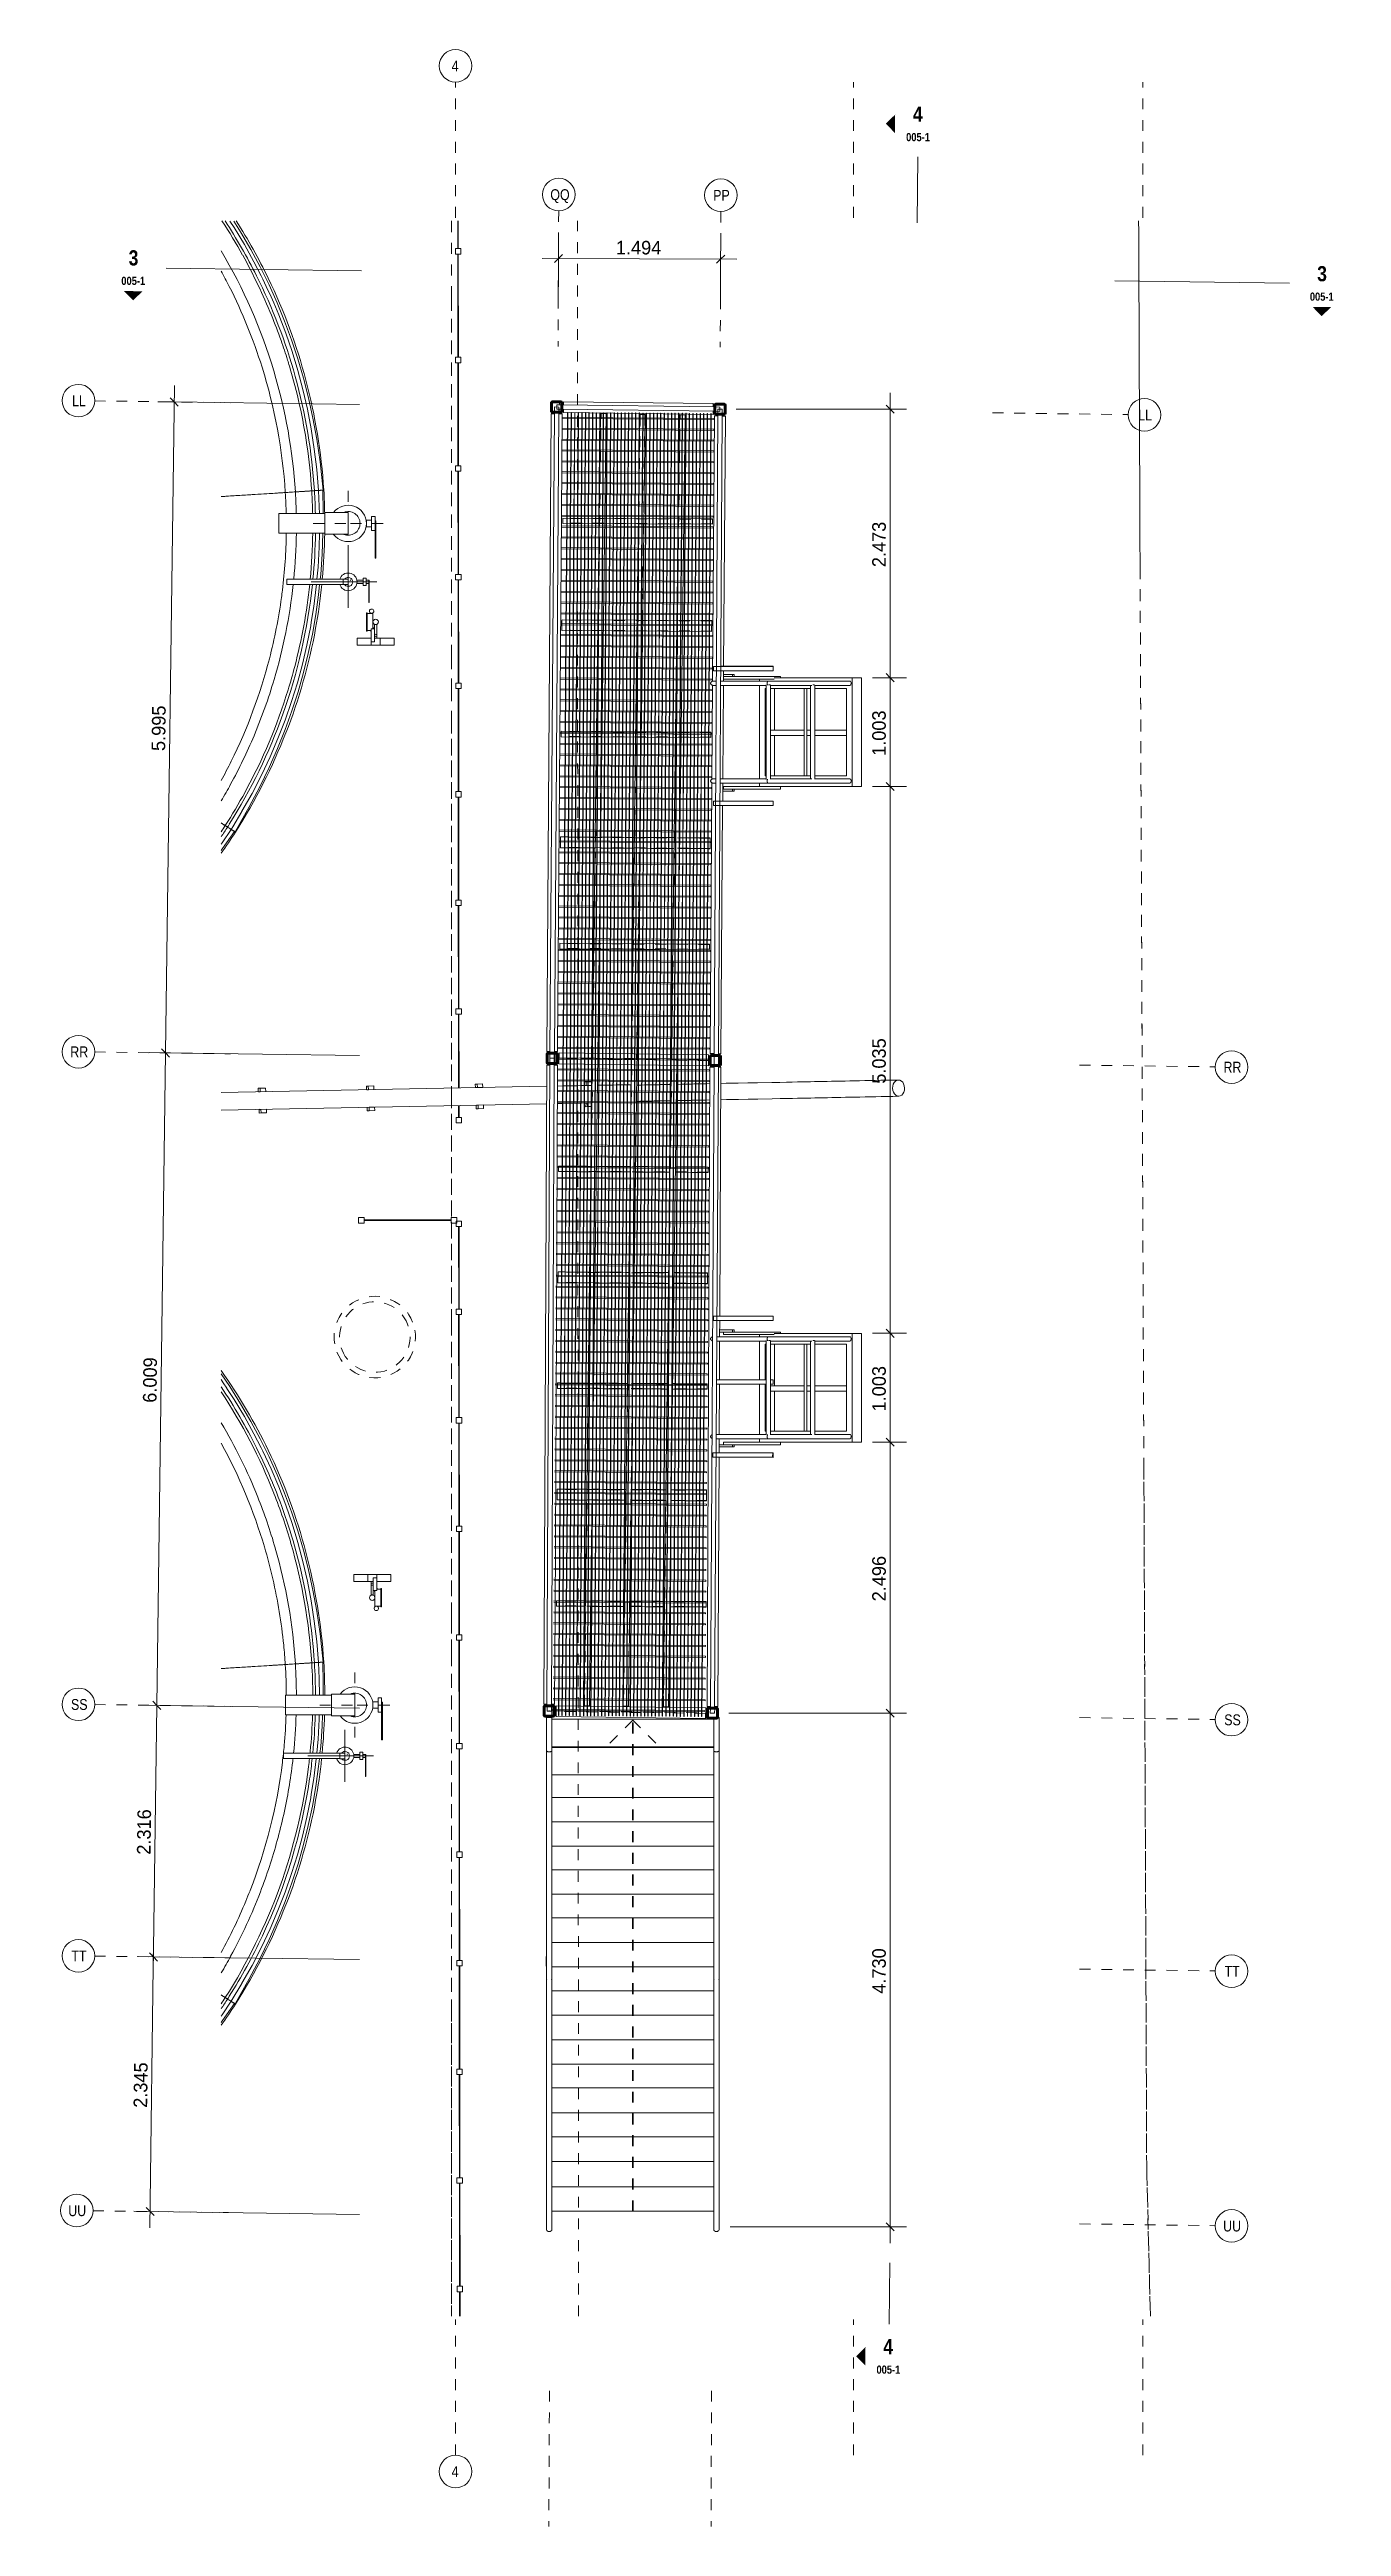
# Model space of a CAD drawing. Header units: metres. Extents: x 0.7 to 94.6, y -58.8 to 13.6.
# Drawn here: x 26.51 to 38.41, y -58.47 to -35.66 of the extents above; entities that cross this region are included whole.
import ezdxf

# ---------------------------------------------------------------- set-up
doc = ezdxf.new("R2010")
doc.units = ezdxf.units.M
for name, pattern in [('Basculante', [0.003969, 0.002381, -0.001587]), ('Dash', [0.006, 0.003, -0.003]), ('Grid Line', [0.022225, 0.0127, -0.003175, 0.003175, -0.003175]), ('Hidden', [0.007144, 0.004763, -0.002381])]:
    doc.linetypes.add(name, pattern=pattern)
for name, color, linetype, lineweight in [('A-ANNO-DIMS', 7, 'Continuous', 9), ('A-ANNO-DIMS-50', 7, 'Continuous', 9), ('A-FLOR-HRAL', 7, 'Continuous', 18), ('A-GENM', 7, 'Continuous', 18), ('A-GLAZ-CWMG', 7, 'Continuous', 18), ('A-MASS', 7, 'Continuous', 18), ('C-TOPO', 7, 'Continuous', 18), ('G-ANNO-SYMB', 7, 'Continuous', 9), ('P-PIPE', 7, 'Continuous', 18), ('P-SANR-FIXT', 7, 'Continuous', 18), ('P-SANR-FIXT-HDLN', 7, 'Dash', 18), ('S-BEAM', 7, 'Continuous', 18), ('S-BEAM-HDLN', 7, 'Dash', 18), ('S-COLS', 7, 'Continuous', 18), ('S-GRID', 7, 'Continuous', 9), ('S-GRID-IDEN', 7, 'Continuous', 9)]:
    doc.layers.add(name, color=color, linetype=linetype, lineweight=lineweight)
doc.layers.add('A-DETL', color=7, linetype='Continuous', lineweight=18, true_color=0x00a600)
doc.styles.add('Century Gothic', font='GOTHIC.TTF', dxfattribs={"height": 0.125})
doc.styles.add('Saira Condensed', font='SairaCondensed-Regular.ttf', dxfattribs={"height": 0.1})
doc.styles.add('Saira Condensed_B', font='', dxfattribs={"height": 0.075})
doc.styles.add('Saira Condensed_B_1', font='', dxfattribs={"height": 0.14})
doc.styles.get('Saira Condensed_B').set_extended_font_data('Saira Condensed', bold=True)
doc.styles.get('Saira Condensed_B_1').set_extended_font_data('Saira Condensed', bold=True)
doc.dimstyles.new('C_G_2_5mm', dxfattribs={"dimscale": 0.3048, "dimtxt": 0.130521, "dimasz": 0.246063, "dimexe": 0.492126, "dimexo": 0.328084, "dimgap": 0.016404, "dimtad": 1, "dimdec": 3, "dimrnd": 0.001, "dimzin": 0, "dimdsep": 46, "dimtxsty": 'Century Gothic', "dimblk1": 'OBLIQUE', "dimblk2": 'OBLIQUE', "dimsah": 1, "dimcen": 0.09, "dimdle": 0.492126, "dimazin": 2, "dimtfac": 1, "dimtdec": 4, "dimtix": 1, "dimtmove": 0, "dimatfit": 3, "dimfxl": 1, "dimtvp": 1, "dimtolj": 1, "dimtzin": 0, "dimarcsym": 2})

msp = doc.modelspace()

# ---------------------------------------------------------------- texts
at = {"layer": 'S-GRID-IDEN', "char_height": 0.1, "attachment_point": 1, "style": 'Saira Condensed'}
for s, insert, width in [('4', (30.2123, -35.7588), 0.084177), ('QQ', (31.1215, -36.9437), 0.184388), ('PP', (32.6218, -36.9501), 0.168354), ('LL', (26.7154, -38.8419), 0.136287), ('LL', (36.5365, -38.9725), 0.136287), ('RR', (26.6989, -44.8377), 0.176371), ('RR', (37.323, -44.979), 0.176371), ('SS', (26.7057, -50.8476), 0.160337), ('SS', (37.3297, -50.9889), 0.160337), ('TT', (26.7089, -53.1639), 0.152321), ('TT', (37.333, -53.3051), 0.152321), ('UU', (26.6803, -55.5093), 0.184388), ('UU', (37.3197, -55.6507), 0.184388), ('4', (30.2123, -57.9127), 0.084177)]:
    msp.add_mtext(s, dxfattribs=dict(at, insert=insert, width=width))

# ---------------------------------------------------------------- blocks, each defined once
blk = doc.blocks.new('M_Camara Circular - D_750 mm-361375-PLANTA TERRAZAS EXISTENTE -Actualización - Zona 02 - NAUX02')
at = {"layer": 'P-SANR-FIXT', "color": 254, "linetype": 'Hidden', "true_color": 0xcccccc}
for radius, start, end in [(0.375, 360, 180), (0.325, 360, 180), (0.375, 180, 360), (0.325, 180, 360)]:
    blk.add_arc((0, 0), radius, start, end, dxfattribs=at)
blk = doc.blocks.new('YADRAN_LASQUEMAS_ARQ_MO_000_SITIO_rvt-3-PLANTA TERRAZAS EXISTENTE -Actualización - Zona 02 - NAUX02')
at = {"layer": 'C-TOPO', "color": 254, "linetype": 'Hidden', "true_color": 0xcccccc}
for p, q in [((4.397, -37.236), (4.397, -37.938)), ((4.397, -37.938), (4.397, -37.236)), ((5.566, -56.531), (5.555, -37.236)), ((10.726, -37.236), (10.739, -40.436)), ((10.739, -40.436), (10.726, -37.236)), ((4.397, -37.938), (4.397, -41.263)), ((4.397, -41.263), (4.397, -37.938)), ((10.739, -40.436), (10.774, -48.726)), ((10.774, -48.726), (10.739, -40.436)), ((4.397, -41.263), (4.397, -41.548)), ((4.397, -41.548), (4.397, -41.263)), ((4.397, -41.548), (4.397, -41.857)), ((4.397, -41.857), (4.397, -41.548)), ((4.397, -41.857), (4.397, -45.305)), ((4.397, -45.305), (4.397, -41.857)), ((4.397, -45.305), (4.397, -47.357)), ((4.397, -47.357), (4.397, -45.305)), ((4.397, -47.357), (4.397, -50.1)), ((4.397, -50.1), (4.397, -47.357)), ((10.774, -48.726), (10.8, -55.147)), ((10.8, -55.147), (10.774, -48.726)), ((4.397, -50.1), (4.397, -50.445)), ((4.397, -50.445), (4.397, -50.1)), ((4.397, -50.445), (4.397, -53.716)), ((4.397, -53.716), (4.397, -50.445)), ((4.397, -53.716), (4.397, -56.531)), ((4.397, -56.531), (4.397, -53.716)), ((10.8, -55.147), (10.834, -56.531)), ((10.834, -56.531), (10.8, -55.147))]:
    blk.add_line(p, q, dxfattribs=at)
at = {"layer": 'P-SANR-FIXT', "color": 254, "linetype": 'Hidden', "lineweight": 18, "true_color": 0xcccccc, "rotation": 21.59000000000035}
blk.add_blockref('M_Camara Circular - D_750 mm-361375-PLANTA TERRAZAS EXISTENTE -Actualización - Zona 02 - NAUX02', (3.689, -47.514), dxfattribs=at)
blk = doc.blocks.new('M_Estanque-Terraza - M_Estanque-Terraza-2090154-PLANTA TERRAZAS EXISTENTE -Actualización - Zona 02 - NAUX02')
at = {"layer": 'P-SANR-FIXT'}
for radius, start, end in [(5.127, 29.0803, 33.2005), (5.152, 26.5575, 33.0216), (4.976, 16.6548, 30.6086), (4.883, 26.8417, 28.714), (5.127, 22.2301, 29.0731), (5.152, 15.484, 26.5517), (4.883, 17.4194, 26.8382), (5.127, 19.4456, 22.2236), (5.127, 17.318, 19.4428), (4.883, 3.6003, 17.4194), (4.976, 3.6002, 16.6548), (5.127, 16.6677, 17.3123), (5.127, 8.3338, 16.6677), (5.152, 3.6002, 15.4833), (5.127, 3.6002, 8.3278), (4.883, 1.3018, 3.5997), (4.976, 2.7758, 3.5997), (4.976, 1.2776, 2.7758), (5.127, 2.7779, 3.5968), (5.127, 1.24, 2.7779), (5.152, 1.2339, 3.5997), (4.883, 353.0339, 359.221), (4.976, 354.3263, 359.2355), (5.127, 354.4937, 359.258), (5.152, 354.5206, 359.2617), (4.883, 345.4839, 352.2241), (4.976, 343.4895, 353.7745), (4.883, 352.2301, 353.027), (5.152, 340.3125, 353.9884), (5.127, 345.3739, 353.959), (4.883, 333.6496, 345.4839), (5.127, 342.8571, 345.3697), (5.127, 331.4286, 342.8571), (4.976, 337.1492, 343.4882), (5.152, 327.7561, 340.3125), (4.976, 331.4286, 337.1429), (4.883, 331.286, 333.6472), (4.976, 329.4135, 331.4272), (5.127, 327.4227, 331.4265), (5.152, 326.2254, 327.4223), (5.127, 326.6687, 327.4169), (5.152, 327.4228, 327.7537)]:
    blk.add_arc((0, 0), radius, start, end, dxfattribs=at)
blk = doc.blocks.new('M_Estanque-Terraza - M_Estanque-Terraza-V22-PLANTA TERRAZAS EXISTENTE -Actualización - Zona 02 - NAUX02')
at = {"layer": 'P-SANR-FIXT'}
for radius, start, end in [(4.976, 308.5714, 317.3567), (5.127, 308.3043, 320.105), (5.152, 313.312, 320.5253), (4.883, 303.2952, 315.4501), (5.152, 309.375, 313.3056), (4.883, 296.129, 303.294), (5.152, 300.9375, 309.3707), (4.976, 302.8571, 308.5694), (5.127, 302.8625, 308.3016), (4.976, 290.3534, 302.8513), (5.127, 290.3534, 302.8571), (4.883, 290.3535, 292.4597), (5.152, 290.3536, 300.9373), (4.883, 292.4609, 296.1228), (4.883, 258.0402, 264.1935), (4.883, 279.7872, 281.6127), (4.883, 281.6129, 284.9333), (4.883, 287.0137, 290.3529), (4.976, 287.009, 290.3529), (5.152, 252.9827, 254.1756), (5.127, 253.4206, 254.1755), (5.152, 254.1761, 254.5073), (5.127, 254.176, 279.6488), (5.152, 254.5096, 261.5625), (4.976, 256.1687, 258.1792), (4.976, 258.1849, 265.7074), (4.883, 264.1941, 265.4227), (4.883, 265.4299, 279.7813), (4.976, 265.7143, 271.4286), (4.976, 271.4305, 274.2857), (4.976, 274.2857, 279.9978), (4.976, 280, 280.3116), (4.976, 280.8616, 284.9668), (5.152, 281.0646, 285.028), (5.127, 281.2177, 285.0194), (5.127, 287.0015, 290.3476), (5.152, 287.0002, 290.353), (5.152, 261.5679, 278.4355), (5.152, 278.4375, 280.5318), (5.127, 279.6547, 280.5019), (5.127, 281.0357, 281.2175)]:
    blk.add_arc((0, 0), radius, start, end, dxfattribs=at)
blk = doc.blocks.new('Circular Mullion - 5mm-2127248-PLANTA TERRAZAS EXISTENTE -Actualización - Zona 02 - NAUX02')
at = {"layer": 'A-GLAZ-CWMG'}
for p, q in [((4.469, -56.306), (4.469, -56.531)), ((4.472, -56.306), (4.472, -56.531)), ((4.474, -56.531), (4.474, -56.306))]:
    blk.add_line(p, q, dxfattribs=at)
blk = doc.blocks.new('Circular Mullion - 5mm-V23-PLANTA TERRAZAS EXISTENTE -Actualización - Zona 02 - NAUX02')
at = {"layer": 'A-GLAZ-CWMG'}
for p, q in [((4.468, -55.306), (4.469, -56.256)), ((4.471, -55.306), (4.471, -56.256)), ((4.474, -56.256), (4.473, -55.306))]:
    blk.add_line(p, q, dxfattribs=at)
blk = doc.blocks.new('Circular Mullion - 5mm-2145302-PLANTA TERRAZAS EXISTENTE -Actualización - Zona 02 - NAUX02')
at = {"layer": 'A-GLAZ-CWMG'}
for p, q in [((4.461, -46.497), (4.462, -47.256)), ((4.463, -46.497), (4.464, -47.256)), ((4.467, -47.256), (4.466, -46.497))]:
    blk.add_line(p, q, dxfattribs=at)
blk = doc.blocks.new('Circular Mullion - 5mm-V24-PLANTA TERRAZAS EXISTENTE -Actualización - Zona 02 - NAUX02')
at = {"layer": 'A-GLAZ-CWMG'}
for p, q in [((4.453, -37.236), (4.453, -37.491)), ((4.456, -37.236), (4.456, -37.491)), ((4.458, -37.491), (4.458, -37.236))]:
    blk.add_line(p, q, dxfattribs=at)
blk = doc.blocks.new('Rectangular Mullion - 50 x 50 mm-2128569-PLANTA TERRAZAS EXISTENTE -Actualización - Zona 02 - NAUX02')
at = {"layer": 'A-GLAZ-CWMG'}
for p, q in [((-0.025, -0.025), (-0.025, 0.025)), ((-0.025, 0.025), (0.025, 0.025)), ((0.025, 0.025), (0.025, -0.025)), ((0.025, -0.025), (-0.025, -0.025))]:
    blk.add_line(p, q, dxfattribs=at)
blk = doc.blocks.new('Circular Mullion - 5mm-V25-PLANTA TERRAZAS EXISTENTE -Actualización - Zona 02 - NAUX02')
at = {"layer": 'A-GLAZ-CWMG'}
for p, q in [((4.459, -44.541), (4.46, -45.221)), ((4.462, -44.541), (4.462, -45.221)), ((4.465, -45.221), (4.464, -44.541)), ((4.46, -45.381), (4.46, -45.491)), ((4.462, -45.381), (4.463, -45.491)), ((4.465, -45.491), (4.465, -45.381))]:
    blk.add_line(p, q, dxfattribs=at)
blk = doc.blocks.new('Quad Corner Mullion - 50x50 mm-2128573-PLANTA TERRAZAS EXISTENTE -Actualización - Zona 02 - NAUX02')
at = {"layer": 'A-GLAZ-CWMG'}
for p, q in [((-0.025, -0.025), (-0.025, 0.025)), ((-0.025, 0.025), (0.025, 0.025)), ((0.025, 0.025), (0.025, -0.025)), ((0.025, -0.025), (-0.025, -0.025))]:
    blk.add_line(p, q, dxfattribs=at)
blk = doc.blocks.new('Quad Corner Mullion - 50x50 mm-2128574-PLANTA TERRAZAS EXISTENTE -Actualización - Zona 02 - NAUX02')
at = {"layer": 'A-GLAZ-CWMG'}
for p, q in [((0.025, 0.025), (-0.025, 0.025)), ((-0.025, 0.025), (-0.025, -0.025)), ((0.025, -0.025), (0.025, 0.025)), ((-0.025, -0.025), (0.025, -0.025))]:
    blk.add_line(p, q, dxfattribs=at)
blk = doc.blocks.new('Circular Mullion - 5mm-2145416-PLANTA TERRAZAS EXISTENTE -Actualización - Zona 02 - NAUX02')
at = {"layer": 'A-GLAZ-CWMG'}
for p, q in [((4.394, -46.436), (3.59, -46.436)), ((3.59, -46.439), (4.394, -46.439)), ((3.59, -46.441), (4.394, -46.441))]:
    blk.add_line(p, q, dxfattribs=at)
blk = doc.blocks.new('M_Tuberia Alimentación-01 - M_Tuberia Alimentación-01-2152466-PLANTA TERRAZAS EXISTENTE -Actualización - Zona 02 - NAUX02')
at = {"layer": 'P-SANR-FIXT'}
for p, q in [((-0.248, 0.32), (-0.255, 0.32)), ((-0.255, 0.32), (-0.255, 0.317)), ((-0.255, 0.012), (-0.255, 0.317)), ((-0.248, 0.317), (-0.255, 0.317)), ((-0.248, 0.317), (-0.248, 0.32)), ((-0.248, 0.317), (-0.248, 0.065)), ((-0.255, 0.012), (-0.255, -0.025)), ((-0.255, 0.012), (-0.248, 0.012)), ((-0.216, 0.065), (-0.248, 0.065)), ((-0.248, 0), (-0.248, 0.065)), ((-0.248, -0.065), (-0.248, 0)), ((-0.216, 0.065), (-0.216, 0)), ((-0.168, 0.03), (-0.216, 0.03)), ((-0.168, 0.03), (-0.168, 0.003)), ((0.215, 0.1), (0.106, 0.1)), ((0.215, 0), (0.215, 0.1)), ((0.367, 0.09), (0.215, 0.09)), ((0.215, -0.1), (0.215, 0)), ((0.639, 0.09), (0.367, 0.09)), ((0.639, 0.09), (0.639, 0.077)), ((0.639, 0.077), (0.639, 0)), ((-0.255, -0.025), (-0.248, -0.025)), ((-0.248, -0.065), (-0.216, -0.065)), ((-0.216, 0), (-0.216, -0.065)), ((-0.216, -0.03), (-0.168, -0.03)), ((-0.168, -0.003), (-0.168, -0.03)), ((0.106, -0.1), (0.215, -0.1)), ((0.215, -0.09), (0.386, -0.09)), ((0.386, -0.09), (0.434, -0.09)), ((0.434, -0.09), (0.639, -0.09)), ((0.639, 0), (0.639, -0.074)), ((0.639, -0.074), (0.639, -0.09))]:
    blk.add_line(p, q, dxfattribs=at)
at = {"layer": 'P-SANR-FIXT', "flags": 128}
for points in [[(0.106, 0.1), (0.077, 0.1), (0.05, 0.1), (0.027, 0.1), (0.011, 0.1), (0.002, 0.1), (0, 0.1)], [(0, -0.1), (0.004, -0.1), (0.016, -0.1), (0.035, -0.1), (0.06, -0.1), (0.088, -0.1), (0.106, -0.1)]]:
    blk.add_lwpolyline(points, dxfattribs=at)
at = {"layer": 'P-SANR-FIXT'}
for radius, start, end in [(0.168, 36.7713, 180), (0.168, 180, 323.2287), (0.109, 67.6774, 180), (0.109, 180, 292.2943)]:
    blk.add_arc((0, 0), radius, start, end, dxfattribs=at)
at = {"layer": 'P-SANR-FIXT-HDLN'}
for p, q in [((0, 0), (0, 0.301)), ((0.322, 0), (0, 0)), ((-0.322, 0), (0, 0)), ((0, 0), (0, -0.301))]:
    blk.add_line(p, q, dxfattribs=at)
blk = doc.blocks.new('M_Tuberia Alimentación-02 - M_Tuberia Alimentación-02-2155587-PLANTA TERRAZAS EXISTENTE -Actualización - Zona 02 - NAUX02')
at = {"layer": 'P-SANR-FIXT'}
for p, q in [((0, 0), (0, 0.239)), ((-0.262, 0), (0.294, 0)), ((-0.19, 0.19), (-0.193, 0.19)), ((-0.193, 0.19), (-0.193, 0.186)), ((-0.193, 0.19), (-0.193, 0.19)), ((-0.193, 0), (-0.193, 0.186)), ((-0.193, 0), (-0.193, -0.014)), ((-0.193, 0), (-0.19, 0)), ((-0.19, 0.19), (-0.19, 0.19)), ((-0.19, 0.186), (-0.19, 0.19)), ((-0.19, 0.186), (-0.19, 0)), ((-0.165, 0.014), (-0.19, 0.014)), ((-0.19, -0.009), (-0.19, 0)), ((-0.138, 0.034), (-0.165, 0.034)), ((-0.165, 0), (-0.165, 0.034)), ((-0.138, 0), (-0.138, 0.034)), ((-0.079, 0.014), (-0.138, 0.014)), ((0.047, 0.026), (0.042, 0.026)), ((0.047, 0), (0.047, 0.026)), ((0.288, 0.025), (0.047, 0.025)), ((0.566, 0.025), (0.288, 0.025)), ((0.566, 0), (0.566, 0.025)), ((-0.193, -0.014), (-0.19, -0.014)), ((-0.19, -0.009), (-0.19, -0.01)), ((-0.19, -0.014), (-0.19, -0.01)), ((-0.19, -0.014), (-0.165, -0.014)), ((-0.165, -0.034), (-0.165, 0)), ((-0.165, -0.034), (-0.138, -0.034)), ((-0.138, -0.034), (-0.138, 0)), ((-0.138, -0.014), (-0.079, -0.014)), ((0, 0), (0, -0.239)), ((0.042, -0.026), (0.047, -0.026)), ((0.047, -0.026), (0.047, 0)), ((0.047, -0.025), (0.282, -0.025)), ((0.282, -0.025), (0.566, -0.025)), ((0.294, 0), (0.341, 0)), ((0.566, -0.025), (0.566, 0))]:
    blk.add_line(p, q, dxfattribs=at)
at = {"layer": 'P-SANR-FIXT', "flags": 128}
for points in [[(0.042, 0.026), (0.024, 0.026), (0.01, 0.026), (0.001, 0.026), (0, 0.026)], [(0, -0.026), (0.004, -0.026), (0.015, -0.026), (0.032, -0.026), (0.042, -0.026)]]:
    blk.add_lwpolyline(points, dxfattribs=at)
at = {"layer": 'P-SANR-FIXT'}
for radius, start, end in [(0.0814, 17.1838, 180), (0.0814, 180, 342.8162), (0.0411, 41.6762, 180), (0.0411, 180, 318.3296), (0.0264, 210, 225)]:
    blk.add_arc((0, 0), radius, start, end, dxfattribs=at)
blk = doc.blocks.new('M_Tuberia Control-01 - M_Tuberia Control-01-2159111-PLANTA TERRAZAS EXISTENTE -Actualización - Zona 02 - NAUX02')
at = {"layer": 'P-SANR-FIXT'}
for p, q in [((0.124, 0.01), (0.023, 0.01)), ((0.148, 0.009), (0.129, 0.009)), ((0.148, 0.171), (0.214, 0.171)), ((0.148, 0.171), (0.148, 0.04)), ((0.148, 0.04), (0.214, 0.04)), ((0.148, 0.04), (0.148, -0.01)), ((0.214, 0.04), (0.214, 0.171)), ((0.214, 0.04), (0.214, -0.042)), ((-0.084, -0.078), (0.084, -0.078)), ((-0.084, -0.078), (-0.084, -0.084)), ((0.084, -0.084), (-0.084, -0.084)), ((-0.079, -0.025), (0.065, -0.025)), ((-0.079, -0.078), (-0.079, -0.025)), ((0.023, -0.01), (0.124, -0.01)), ((0.065, -0.01), (0.184, -0.01)), ((0.065, -0.01), (0.065, -0.042)), ((0.184, -0.042), (0.065, -0.042)), ((0.079, -0.042), (0.079, -0.078)), ((0.084, -0.084), (0.084, -0.078)), ((0.148, -0.042), (0.148, -0.171)), ((0.214, -0.171), (0.148, -0.171)), ((0.184, -0.042), (0.184, -0.01)), ((0.214, -0.042), (0.184, -0.042)), ((0.214, -0.171), (0.214, -0.042))]:
    blk.add_line(p, q, dxfattribs=at)
for centre, radius, start, end in [((0, 0), 0.025, 360, 180), ((0, 0), 0.025, 180, 360), ((0.124, 0), 0.01, 360, 180), ((0.124, 0), 0.01, 180, 360), ((-0.099, -0.038), 0.02, 10.9326, 180), ((-0.099, -0.038), 0.02, 180, 349.0674), ((0.065, -0.038), 0.02, 90, 140.9467), ((0.065, -0.038), 0.02, 318.246, 345)]:
    blk.add_arc(centre, radius, start, end, dxfattribs=at)
for points, knots in [([(0.025, 0), (0.025, 0.001), (0.025, 0.002), (0.025, 0.005), (0.024, 0.007), (0.023, 0.009), (0.023, 0.009), (0.023, 0.01), (0.023, 0.01), (0.023, 0.01), (0.023, 0.01)], [0, 0, 0, 0, 0.142857, 0.285714, 0.571429, 0.678571, 0.785714, 0.839286, 0.892857, 1, 1, 1, 1]), ([(0.117, 0.007), (0.117, 0.007), (0.117, 0.007), (0.118, 0.008), (0.119, 0.008), (0.119, 0.009), (0.12, 0.009), (0.121, 0.009), (0.122, 0.01), (0.124, 0.01), (0.124, 0.01)], [0.4285714, 0.4285714, 0.4285714, 0.4285714, 0.4642857, 0.5, 0.5714286, 0.6071429, 0.6428571, 0.7142857, 0.8571429, 1, 1, 1, 1]), ([(0.131, 0.008), (0.131, 0.008), (0.131, 0.008), (0.13, 0.008), (0.13, 0.008), (0.13, 0.009), (0.129, 0.009), (0.129, 0.009), (0.129, 0.009)], [0.3333333, 0.3333333, 0.3333333, 0.3333333, 0.3472222, 0.3611111, 0.3888889, 0.4166667, 0.4305556, 0.4444444, 0.4444444, 0.4444444, 0.4444444]), ([(0.023, -0.01), (0.023, -0.01), (0.023, -0.01), (0.023, -0.009), (0.024, -0.007), (0.025, -0.003), (0.025, -0.001), (0.025, 0)], [0, 0, 0, 0, 0.142857, 0.285714, 0.571429, 0.785714, 1, 1, 1, 1]), ([(0.124, -0.01), (0.124, -0.01), (0.122, -0.01), (0.121, -0.009), (0.12, -0.009), (0.119, -0.009), (0.119, -0.008), (0.118, -0.008), (0.118, -0.008), (0.117, -0.007), (0.117, -0.007), (0.117, -0.007)], [0, 0, 0, 0, 0.1428571, 0.2857143, 0.3571429, 0.3928571, 0.4285714, 0.4642857, 0.5, 0.5357143, 0.5714286, 0.5714286, 0.5714286, 0.5714286]), ([(0.129, -0.009), (0.129, -0.009), (0.129, -0.009), (0.129, -0.009), (0.13, -0.009), (0.13, -0.008), (0.13, -0.008), (0.131, -0.008), (0.131, -0.008), (0.131, -0.008)], [0.3333333, 0.3333333, 0.3333333, 0.3333333, 0.34375, 0.3541667, 0.375, 0.4166667, 0.4583333, 0.4791667, 0.5, 0.5, 0.5, 0.5]), ([(0.132, -0.007), (0.132, -0.006), (0.132, -0.006), (0.132, -0.006), (0.132, -0.006), (0.132, -0.006)], [0.59809348, 0.59809348, 0.59809348, 0.59809348, 0.625, 0.64583333, 0.66666667, 0.66666667, 0.66666667, 0.66666667]), ([(0.133, -0.004), (0.133, -0.004), (0.133, -0.004), (0.134, -0.004), (0.134, -0.004)], [0.77873634, 0.77873634, 0.77873634, 0.77873634, 0.79166667, 0.83333333, 0.83333333, 0.83333333, 0.83333333])]:
    blk.add_open_spline(points, degree=3, knots=knots, dxfattribs=at)
for points in [[(0.132, 0.006), (0.132, 0.006), (0.132, 0.006), (0.132, 0.007)], [(0.134, 0.003), (0.134, 0.004), (0.134, 0.004), (0.134, 0.004)], [(0.134, -0.002), (0.134, -0.002), (0.134, -0.001), (0.134, -0.001)]]:
    blk.add_open_spline(points, degree=3, dxfattribs=at)
blk = doc.blocks.new('M_Tuberia Alimentación-01 - M_Tuberia Alimentación-01-V26-PLANTA TERRAZAS EXISTENTE -Actualización - Zona 02 - NAUX02')
at = {"layer": 'P-SANR-FIXT'}
for p, q in [((-0.248, 0.32), (-0.255, 0.32)), ((-0.255, 0.32), (-0.255, 0.317)), ((-0.255, 0.012), (-0.255, 0.317)), ((-0.248, 0.317), (-0.255, 0.317)), ((-0.248, 0.317), (-0.248, 0.32)), ((-0.248, 0.317), (-0.248, 0.065)), ((-0.255, 0.012), (-0.255, -0.025)), ((-0.255, 0.012), (-0.248, 0.012)), ((-0.216, 0.065), (-0.248, 0.065)), ((-0.248, 0), (-0.248, 0.065)), ((-0.248, -0.065), (-0.248, 0)), ((-0.216, 0.065), (-0.216, 0)), ((-0.168, 0.03), (-0.216, 0.03)), ((-0.168, 0.03), (-0.168, 0.003)), ((0.215, 0.1), (0.106, 0.1)), ((0.215, 0), (0.215, 0.1)), ((0.421, 0.09), (0.215, 0.09)), ((0.215, -0.1), (0.215, 0)), ((0.639, 0.09), (0.421, 0.09)), ((0.639, 0.09), (0.639, 0.078)), ((0.639, 0.078), (0.639, 0)), ((-0.255, -0.025), (-0.248, -0.025)), ((-0.248, -0.065), (-0.216, -0.065)), ((-0.216, 0), (-0.216, -0.065)), ((-0.216, -0.03), (-0.168, -0.03)), ((-0.168, -0.003), (-0.168, -0.03)), ((0.106, -0.1), (0.215, -0.1)), ((0.215, -0.09), (0.432, -0.09)), ((0.432, -0.09), (0.639, -0.09)), ((0.639, 0), (0.639, -0.081)), ((0.639, -0.081), (0.639, -0.09))]:
    blk.add_line(p, q, dxfattribs=at)
at = {"layer": 'P-SANR-FIXT', "flags": 128}
for points in [[(0.106, 0.1), (0.077, 0.1), (0.05, 0.1), (0.027, 0.1), (0.011, 0.1), (0.002, 0.1), (0, 0.1)], [(0, -0.1), (0.004, -0.1), (0.016, -0.1), (0.035, -0.1), (0.06, -0.1), (0.088, -0.1), (0.106, -0.1)]]:
    blk.add_lwpolyline(points, dxfattribs=at)
at = {"layer": 'P-SANR-FIXT'}
for radius, start, end in [(0.168, 36.7713, 180), (0.168, 180, 323.2287), (0.109, 67.6774, 180), (0.109, 180, 292.2943)]:
    blk.add_arc((0, 0), radius, start, end, dxfattribs=at)
at = {"layer": 'P-SANR-FIXT-HDLN'}
for p, q in [((0, 0), (0, 0.301)), ((0.322, 0), (0, 0)), ((-0.322, 0), (0, 0)), ((0, 0), (0, -0.301))]:
    blk.add_line(p, q, dxfattribs=at)
blk = doc.blocks.new('M_Tuberia Alimentación-02 - M_Tuberia Alimentación-02-V27-PLANTA TERRAZAS EXISTENTE -Actualización - Zona 02 - NAUX02')
at = {"layer": 'P-SANR-FIXT'}
for p, q in [((0, 0), (0, 0.239)), ((-0.262, 0), (0.267, 0)), ((-0.19, 0.19), (-0.193, 0.19)), ((-0.193, 0.19), (-0.193, 0.186)), ((-0.193, 0.19), (-0.193, 0.19)), ((-0.193, 0), (-0.193, 0.186)), ((-0.193, 0), (-0.193, -0.014)), ((-0.193, 0), (-0.19, 0)), ((-0.19, 0.19), (-0.19, 0.19)), ((-0.19, 0.186), (-0.19, 0.19)), ((-0.19, 0.186), (-0.19, 0)), ((-0.165, 0.014), (-0.19, 0.014)), ((-0.19, -0.009), (-0.19, 0)), ((-0.138, 0.034), (-0.165, 0.034)), ((-0.165, 0), (-0.165, 0.034)), ((-0.138, 0), (-0.138, 0.034)), ((-0.079, 0.014), (-0.138, 0.014)), ((0.047, 0.026), (0.042, 0.026)), ((0.047, 0), (0.047, 0.026)), ((0.261, 0.025), (0.047, 0.025)), ((0.566, 0.025), (0.261, 0.025)), ((0.566, 0), (0.566, 0.025)), ((-0.193, -0.014), (-0.19, -0.014)), ((-0.19, -0.009), (-0.19, -0.01)), ((-0.19, -0.014), (-0.19, -0.01)), ((-0.19, -0.014), (-0.165, -0.014)), ((-0.165, -0.034), (-0.165, 0)), ((-0.165, -0.034), (-0.138, -0.034)), ((-0.138, -0.034), (-0.138, 0)), ((-0.138, -0.014), (-0.079, -0.014)), ((0, 0), (0, -0.239)), ((0.042, -0.026), (0.047, -0.026)), ((0.047, -0.026), (0.047, 0)), ((0.047, -0.025), (0.254, -0.025)), ((0.254, -0.025), (0.33, -0.025)), ((0.267, 0), (0.341, 0)), ((0.331, -0.025), (0.566, -0.025)), ((0.566, -0.025), (0.566, 0))]:
    blk.add_line(p, q, dxfattribs=at)
at = {"layer": 'P-SANR-FIXT', "flags": 128}
for points in [[(0.042, 0.026), (0.024, 0.026), (0.01, 0.026), (0.001, 0.026), (0, 0.026)], [(0, -0.026), (0.004, -0.026), (0.015, -0.026), (0.032, -0.026), (0.042, -0.026)]]:
    blk.add_lwpolyline(points, dxfattribs=at)
at = {"layer": 'P-SANR-FIXT'}
for radius, start, end in [(0.0814, 17.1838, 180), (0.0814, 180, 342.8162), (0.0411, 41.6762, 180), (0.0411, 180, 318.3296), (0.0264, 210, 225)]:
    blk.add_arc((0, 0), radius, start, end, dxfattribs=at)
blk = doc.blocks.new('M_Tuberia Control-01 - M_Tuberia Control-01-V28-PLANTA TERRAZAS EXISTENTE -Actualización - Zona 02 - NAUX02')
at = {"layer": 'P-SANR-FIXT'}
for p, q in [((0.124, 0.01), (0.023, 0.01)), ((0.148, 0.009), (0.129, 0.009)), ((0.148, 0.171), (0.214, 0.171)), ((0.148, 0.171), (0.148, 0.04)), ((0.148, 0.04), (0.214, 0.04)), ((0.148, 0.04), (0.148, -0.01)), ((0.214, 0.04), (0.214, 0.171)), ((0.214, 0.04), (0.214, -0.042)), ((-0.084, -0.078), (0.084, -0.078)), ((-0.084, -0.078), (-0.084, -0.084)), ((0.084, -0.084), (-0.084, -0.084)), ((-0.079, -0.025), (0.065, -0.025)), ((-0.079, -0.078), (-0.079, -0.025)), ((0.023, -0.01), (0.124, -0.01)), ((0.065, -0.01), (0.184, -0.01)), ((0.065, -0.01), (0.065, -0.042)), ((0.184, -0.042), (0.065, -0.042)), ((0.079, -0.042), (0.079, -0.078)), ((0.084, -0.084), (0.084, -0.078)), ((0.148, -0.042), (0.148, -0.171)), ((0.214, -0.171), (0.148, -0.171)), ((0.184, -0.042), (0.184, -0.01)), ((0.214, -0.042), (0.184, -0.042)), ((0.214, -0.171), (0.214, -0.042))]:
    blk.add_line(p, q, dxfattribs=at)
for centre, radius, start, end in [((0, 0), 0.025, 360, 180), ((0, 0), 0.025, 180, 360), ((0.124, 0), 0.01, 360, 180), ((0.124, 0), 0.01, 180, 360), ((-0.099, -0.038), 0.02, 10.9326, 180), ((-0.099, -0.038), 0.02, 180, 349.0674), ((0.065, -0.038), 0.02, 90, 140.9467), ((0.065, -0.038), 0.02, 318.246, 345)]:
    blk.add_arc(centre, radius, start, end, dxfattribs=at)
for points, knots in [([(0.025, 0), (0.025, 0.001), (0.025, 0.002), (0.025, 0.005), (0.024, 0.007), (0.023, 0.009), (0.023, 0.009), (0.023, 0.01), (0.023, 0.01), (0.023, 0.01), (0.023, 0.01)], [0, 0, 0, 0, 0.142857, 0.285714, 0.571429, 0.678571, 0.785714, 0.839286, 0.892857, 1, 1, 1, 1]), ([(0.117, 0.007), (0.117, 0.007), (0.117, 0.007), (0.118, 0.008), (0.119, 0.008), (0.119, 0.009), (0.12, 0.009), (0.121, 0.009), (0.122, 0.01), (0.124, 0.01), (0.124, 0.01)], [0.4285714, 0.4285714, 0.4285714, 0.4285714, 0.4642857, 0.5, 0.5714286, 0.6071429, 0.6428571, 0.7142857, 0.8571429, 1, 1, 1, 1]), ([(0.131, 0.008), (0.131, 0.008), (0.131, 0.008), (0.13, 0.008), (0.13, 0.008), (0.13, 0.009), (0.129, 0.009), (0.129, 0.009), (0.129, 0.009)], [0.3333333, 0.3333333, 0.3333333, 0.3333333, 0.3472222, 0.3611111, 0.3888889, 0.4166667, 0.4305556, 0.4444444, 0.4444444, 0.4444444, 0.4444444]), ([(0.023, -0.01), (0.023, -0.01), (0.023, -0.01), (0.023, -0.009), (0.024, -0.007), (0.025, -0.003), (0.025, -0.001), (0.025, 0)], [0, 0, 0, 0, 0.142857, 0.285714, 0.571429, 0.785714, 1, 1, 1, 1]), ([(0.124, -0.01), (0.124, -0.01), (0.122, -0.01), (0.121, -0.009), (0.12, -0.009), (0.119, -0.009), (0.119, -0.008), (0.119, -0.008)], [0, 0, 0, 0, 0.1428571, 0.2857143, 0.3571429, 0.3928571, 0.4285714, 0.4285714, 0.4285714, 0.4285714]), ([(0.129, -0.009), (0.129, -0.009), (0.129, -0.009), (0.129, -0.009), (0.13, -0.009), (0.13, -0.008), (0.13, -0.008), (0.131, -0.008), (0.131, -0.008), (0.131, -0.008)], [0.3333333, 0.3333333, 0.3333333, 0.3333333, 0.34375, 0.3541667, 0.375, 0.4166667, 0.4583333, 0.4791667, 0.5, 0.5, 0.5, 0.5]), ([(0.132, -0.007), (0.132, -0.006), (0.132, -0.006), (0.132, -0.006), (0.132, -0.006), (0.132, -0.006)], [0.59809348, 0.59809348, 0.59809348, 0.59809348, 0.625, 0.64583333, 0.66666667, 0.66666667, 0.66666667, 0.66666667]), ([(0.133, -0.004), (0.133, -0.004), (0.133, -0.004), (0.134, -0.004), (0.134, -0.004)], [0.77873634, 0.77873634, 0.77873634, 0.77873634, 0.79166667, 0.83333333, 0.83333333, 0.83333333, 0.83333333])]:
    blk.add_open_spline(points, degree=3, knots=knots, dxfattribs=at)
for points in [[(0.132, 0.006), (0.132, 0.006), (0.132, 0.006), (0.132, 0.007)], [(0.134, 0.003), (0.134, 0.004), (0.134, 0.004), (0.134, 0.004)], [(0.119, -0.008), (0.119, -0.008), (0.118, -0.008), (0.118, -0.008), (0.117, -0.007), (0.117, -0.007), (0.117, -0.007)], [(0.134, -0.002), (0.134, -0.002), (0.134, -0.001), (0.134, -0.001)]]:
    blk.add_open_spline(points, degree=3, dxfattribs=at)
blk = doc.blocks.new('M_Soporte Tuberia - M_Soporte Tuberia-2240808-PLANTA TERRAZAS EXISTENTE -Actualización - Zona 02 - NAUX02')
at = {"layer": 'A-GENM'}
for p, q in [((-0.113, 0.034), (-0.113, 0.016)), ((-0.078, 0.034), (-0.113, 0.034)), ((-0.113, 0.016), (-0.08, 0.016)), ((-0.113, 0.016), (-0.113, -0.034)), ((-0.08, 0.016), (-0.08, 0.031)), ((-0.08, 0.031), (-0.078, 0.031)), ((-0.08, 0.016), (-0.08, -0.034)), ((0.115, 0.034), (0.082, 0.034)), ((0.082, 0.031), (0.082, 0.016)), ((0.082, 0.016), (0.115, 0.016)), ((0.082, 0.016), (0.082, -0.034)), ((0.115, 0.016), (0.115, 0.034)), ((0.115, 0.016), (0.115, -0.034)), ((-0.08, -0.034), (-0.113, -0.034)), ((-0.079, -0.019), (-0.08, -0.019)), ((0.082, -0.019), (0.081, -0.019)), ((0.115, -0.034), (0.082, -0.034))]:
    blk.add_line(p, q, dxfattribs=at)
blk = doc.blocks.new('M_Soporte Tuberia - M_Soporte Tuberia-V29-PLANTA TERRAZAS EXISTENTE -Actualización - Zona 02 - NAUX02')
at = {"layer": 'A-GENM'}
for p, q in [((-0.113, 0.034), (-0.113, 0.016)), ((-0.078, 0.034), (-0.113, 0.034)), ((-0.113, 0.016), (-0.08, 0.016)), ((-0.113, 0.016), (-0.113, 0.01)), ((-0.113, 0.007), (-0.113, -0.023)), ((-0.08, 0.016), (-0.08, 0.031)), ((-0.08, 0.031), (-0.078, 0.031)), ((-0.08, 0.016), (-0.08, 0.008)), ((-0.08, 0.005), (-0.08, -0.025)), ((0.082, 0.031), (0.082, 0.016)), ((0.082, 0.016), (0.115, 0.016)), ((0.082, 0.016), (0.082, 0.001)), ((0.115, 0.034), (0.086, 0.034)), ((0.115, 0.032), (0.115, 0.034)), ((0.115, 0.016), (0.115, 0.029)), ((0.115, 0.016), (0.115, -0.001)), ((-0.113, -0.026), (-0.113, -0.028)), ((-0.079, -0.019), (-0.08, -0.019)), ((-0.08, -0.028), (-0.08, -0.029)), ((0.082, -0.019), (0.081, -0.019)), ((0.082, -0.002), (0.082, -0.032)), ((0.115, -0.034), (0.108, -0.034)), ((0.115, -0.004), (0.115, -0.034))]:
    blk.add_line(p, q, dxfattribs=at)
blk = doc.blocks.new('Pipe Accessories 1 - Pipe Accessories 1-2241353-PLANTA TERRAZAS EXISTENTE -Actualización - Zona 02 - NAUX02')
at = {"layer": 'P-PIPE'}
for p, q in [((-11.001, -44.412), (-11.014, -44.407)), ((-10.945, -44.272), (-10.957, -44.268)), ((-10.908, -44.446), (-10.936, -44.436)), ((-10.852, -44.307), (-10.88, -44.297)), ((-10.666, -44.376), (-10.694, -44.366)), ((-10.659, -44.379), (-10.663, -44.377)), ((-10.604, -44.399), (-10.612, -44.397)), ((-10.574, -44.411), (-10.602, -44.401)), ((-10.753, -44.504), (-10.782, -44.493)), ((-10.722, -44.516), (-10.751, -44.505)), ((-10.661, -44.539), (-10.669, -44.536)), ((-10.38, -44.643), (-10.41, -44.632)), ((-10.324, -44.504), (-10.354, -44.493))]:
    blk.add_line(p, q, dxfattribs=at)
at = {"layer": 'P-PIPE', "flags": 128}
for points in [[(-10.97, -44.423), (-10.983, -44.418), (-10.998, -44.413)], [(-10.939, -44.435), (-10.94, -44.434), (-10.967, -44.424)], [(-10.914, -44.284), (-10.931, -44.278), (-10.942, -44.273)], [(-10.883, -44.296), (-10.888, -44.294), (-10.911, -44.285)], [(-10.877, -44.458), (-10.899, -44.45), (-10.905, -44.447)], [(-10.846, -44.469), (-10.859, -44.464), (-10.874, -44.459)], [(-10.821, -44.319), (-10.847, -44.309), (-10.849, -44.308)], [(-10.815, -44.481), (-10.822, -44.478), (-10.843, -44.47)], [(-10.79, -44.33), (-10.807, -44.324), (-10.818, -44.32)], [(-10.759, -44.342), (-10.769, -44.338), (-10.787, -44.331)], [(-10.728, -44.353), (-10.733, -44.351), (-10.756, -44.343)], [(-10.697, -44.365), (-10.698, -44.364), (-10.725, -44.354)], [(-10.543, -44.423), (-10.545, -44.422), (-10.571, -44.412)], [(-10.512, -44.434), (-10.518, -44.432), (-10.54, -44.424)], [(-10.481, -44.446), (-10.491, -44.442), (-10.509, -44.435)], [(-10.45, -44.457), (-10.463, -44.452), (-10.478, -44.447)], [(-10.419, -44.469), (-10.435, -44.463), (-10.447, -44.458)], [(-10.388, -44.48), (-10.405, -44.474), (-10.416, -44.47)], [(-10.784, -44.492), (-10.785, -44.492), (-10.812, -44.482)], [(-10.716, -44.518), (-10.718, -44.517), (-10.72, -44.517)], [(-10.63, -44.55), (-10.655, -44.541), (-10.658, -44.54)], [(-10.599, -44.562), (-10.626, -44.552), (-10.627, -44.551)], [(-10.568, -44.573), (-10.57, -44.572), (-10.596, -44.563)], [(-10.537, -44.585), (-10.543, -44.583), (-10.565, -44.574)], [(-10.506, -44.596), (-10.516, -44.593), (-10.534, -44.586)], [(-10.475, -44.608), (-10.488, -44.603), (-10.503, -44.597)], [(-10.444, -44.619), (-10.457, -44.615), (-10.472, -44.609)], [(-10.413, -44.631), (-10.42, -44.628), (-10.441, -44.62)], [(-10.357, -44.492), (-10.367, -44.488), (-10.385, -44.481)], [(-8.749, -45.252), (-8.801, -45.233), (-8.851, -45.214), (-8.9, -45.196), (-8.948, -45.178), (-8.995, -45.161), (-9.04, -45.144), (-9.084, -45.127), (-9.128, -45.111), (-9.169, -45.095), (-9.21, -45.08), (-9.25, -45.065), (-9.289, -45.051), (-9.327, -45.036), (-9.364, -45.023), (-9.401, -45.009), (-9.437, -44.996), (-9.473, -44.982), (-9.508, -44.969), (-9.544, -44.955), (-9.582, -44.941), (-9.622, -44.927), (-9.666, -44.91), (-9.716, -44.891), (-9.773, -44.87), (-9.841, -44.845), (-9.967, -44.798), (-10.05, -44.766), (-10.132, -44.736), (-10.236, -44.697), (-10.286, -44.678)], [(-8.697, -45.112), (-8.749, -45.092), (-8.799, -45.074), (-8.848, -45.055), (-8.896, -45.037), (-8.942, -45.02), (-8.988, -45.003), (-9.032, -44.987), (-9.075, -44.971), (-9.117, -44.955), (-9.158, -44.94), (-9.198, -44.925), (-9.237, -44.91), (-9.275, -44.896), (-9.312, -44.882), (-9.348, -44.868), (-9.384, -44.855), (-9.42, -44.842), (-9.456, -44.828), (-9.492, -44.815), (-9.529, -44.801), (-9.569, -44.786), (-9.613, -44.77), (-9.663, -44.751), (-9.72, -44.73), (-9.789, -44.704), (-9.914, -44.657), (-9.998, -44.626), (-10.079, -44.596), (-10.184, -44.556), (-10.23, -44.539)], [(-8.775, -45.163), (-8.78, -45.182), (-8.781, -45.2), (-8.778, -45.218), (-8.772, -45.233), (-8.762, -45.245), (-8.749, -45.252), (-8.735, -45.255), (-8.72, -45.252), (-8.705, -45.245), (-8.692, -45.234), (-8.68, -45.219), (-8.672, -45.201)], [(-8.672, -45.201), (-8.667, -45.182), (-8.666, -45.163), (-8.668, -45.146), (-8.675, -45.131), (-8.685, -45.119), (-8.697, -45.112), (-8.711, -45.109), (-8.726, -45.112), (-8.741, -45.119), (-8.755, -45.13), (-8.766, -45.145), (-8.775, -45.163)]]:
    blk.add_lwpolyline(points, dxfattribs=at)
blk = doc.blocks.new('FCA_N_Columna de acero - 100 x 100 mm-2381346-PLANTA TERRAZAS EXISTENTE -Actualización - Zona 02 - NAUX02')
at = {"layer": 'S-COLS', "lineweight": 50}
for p, q in [((-0.05, 0.038), (-0.05, -0.038)), ((-0.044, -0.038), (-0.044, 0.038)), ((0.038, 0.05), (-0.038, 0.05)), ((-0.038, 0.044), (0.038, 0.044)), ((0.044, 0.038), (0.044, -0.038)), ((0.05, -0.038), (0.05, 0.038)), ((0.038, -0.044), (-0.038, -0.044)), ((-0.038, -0.05), (0.038, -0.05))]:
    blk.add_line(p, q, dxfattribs=at)
for centre, radius, start, end in [((-0.038, 0.038), 0.012, 90, 180), ((-0.038, 0.038), 0.006, 90, 180), ((0.038, 0.038), 0.012, 360, 90), ((0.038, 0.038), 0.006, 0, 90), ((-0.038, -0.038), 0.012, 180, 270), ((-0.038, -0.038), 0.006, 180, 270), ((0.038, -0.038), 0.006, 270, 360), ((0.038, -0.038), 0.012, 270, 360)]:
    blk.add_arc(centre, radius, start, end, dxfattribs=at)
blk = doc.blocks.new('FCA_N_Columna de acero - 100 x 100 mm-2383056-PLANTA TERRAZAS EXISTENTE -Actualización - Zona 02 - NAUX02')
at = {"layer": 'S-COLS', "lineweight": 50}
for p, q in [((-0.05, 0.038), (-0.05, -0.038)), ((-0.044, -0.038), (-0.044, 0.038)), ((0.038, 0.05), (-0.038, 0.05)), ((-0.038, 0.044), (0.038, 0.044)), ((0.044, 0.038), (0.044, -0.038)), ((0.05, -0.038), (0.05, 0.038)), ((0.038, -0.044), (-0.038, -0.044)), ((-0.038, -0.05), (0.038, -0.05))]:
    blk.add_line(p, q, dxfattribs=at)
for centre, radius, start, end in [((-0.038, 0.038), 0.012, 90, 180), ((-0.038, 0.038), 0.006, 90, 180), ((0.038, 0.038), 0.012, 360, 90), ((0.038, 0.038), 0.006, 0, 90), ((-0.038, -0.038), 0.012, 180, 270), ((-0.038, -0.038), 0.006, 180, 270), ((0.038, -0.038), 0.006, 270, 360), ((0.038, -0.038), 0.012, 270, 360)]:
    blk.add_arc(centre, radius, start, end, dxfattribs=at)
blk = doc.blocks.new('FCA_N_Columna de acero - 100 x 100 mm-2383536-PLANTA TERRAZAS EXISTENTE -Actualización - Zona 02 - NAUX02')
at = {"layer": 'S-COLS', "lineweight": 50}
for p, q in [((-0.05, 0.038), (-0.05, -0.038)), ((-0.044, -0.038), (-0.044, 0.038)), ((0.038, 0.05), (-0.038, 0.05)), ((-0.038, 0.044), (0.038, 0.044)), ((0.044, 0.038), (0.044, -0.038)), ((0.05, -0.038), (0.05, 0.038)), ((0.038, -0.044), (-0.038, -0.044)), ((-0.038, -0.05), (0.038, -0.05))]:
    blk.add_line(p, q, dxfattribs=at)
for centre, radius, start, end in [((-0.038, 0.038), 0.012, 90, 180), ((-0.038, 0.038), 0.006, 90, 180), ((0.038, 0.038), 0.012, 360, 90), ((0.038, 0.038), 0.006, 0, 90), ((-0.038, -0.038), 0.012, 180, 270), ((-0.038, -0.038), 0.006, 180, 270), ((0.038, -0.038), 0.006, 270, 360), ((0.038, -0.038), 0.012, 270, 360)]:
    blk.add_arc(centre, radius, start, end, dxfattribs=at)
blk = doc.blocks.new('M_S Shapes - 200x100 mm-2389673-PLANTA TERRAZAS EXISTENTE -Actualización - Zona 02 - NAUX02')
at = {"layer": 'S-BEAM'}
for p, q in [((-0.6889, 0.02), (-0.6889, 0.05)), ((-0.6889, 0.05), (0.6889, 0.05)), ((0.6889, 0.05), (0.6889, 0.02)), ((-0.6889, -0.05), (-0.6889, -0.02)), ((0.6889, -0.05), (-0.6889, -0.05)), ((0.6889, -0.02), (0.6889, -0.05))]:
    blk.add_line(p, q, dxfattribs=at)
blk = doc.blocks.new('M_S Shapes - 200x100 mm-V30-PLANTA TERRAZAS EXISTENTE -Actualización - Zona 02 - NAUX02')
at = {"layer": 'S-BEAM'}
for p, q in [((-0.6889, -0.05), (-0.6889, 0.05)), ((-0.6889, 0.05), (0.6889, 0.05)), ((0.6889, 0.05), (0.6889, -0.05)), ((0.6889, -0.05), (-0.6889, -0.05))]:
    blk.add_line(p, q, dxfattribs=at)
at = {"layer": 'S-BEAM-HDLN'}
for p, q in [((-0.6889, 0.00245), (0.6889, 0.00245)), ((0.6889, -0.00245), (-0.6889, -0.00245))]:
    blk.add_line(p, q, dxfattribs=at)
blk = doc.blocks.new('M_HSS Square - 80 x 80 mm-2390024-PLANTA TERRAZAS EXISTENTE -Actualización - Zona 02 - NAUX02')
at = {"layer": 'S-BEAM'}
for p, q in [((6.82, -38.929), (6.806, -38.928)), ((6.827, -38.935), (6.827, -38.949)), ((6.827, -38.989), (6.827, -39.002)), ((6.805, -39.008), (6.82, -39.009))]:
    blk.add_line(p, q, dxfattribs=at)
for centre, start_param, end_param in [((6.821, -39.002), 3.972421, 4.712389), ((6.822, -38.935), 4.712389, 5.497787)]:
    blk.add_ellipse(centre, major_axis=(0.00008, 0.00636), ratio=0.93358, start_param=start_param, end_param=end_param, dxfattribs=at)
blk = doc.blocks.new('M_HSS Square - 80 x 80 mm-2390025-PLANTA TERRAZAS EXISTENTE -Actualización - Zona 02 - NAUX02')
at = {"layer": 'S-BEAM'}
for p, q in [((5.388, -38.93), (5.389, -38.916)), ((5.388, -38.984), (5.388, -38.97)), ((5.393, -38.99), (5.407, -38.99)), ((5.408, -38.91), (5.394, -38.91)), ((5.413, -38.99), (5.427, -38.991)), ((5.428, -38.911), (5.414, -38.91))]:
    blk.add_line(p, q, dxfattribs=at)
for centre, start_param, end_param in [((5.394, -38.984), 1.570796, 3.141593), ((5.394, -38.917), 0, 1.570796)]:
    blk.add_ellipse(centre, major_axis=(0.00008, 0.00636), ratio=0.924653, start_param=start_param, end_param=end_param, dxfattribs=at)
blk = doc.blocks.new('M_HSS Square - 80 x 80 mm-V31-PLANTA TERRAZAS EXISTENTE -Actualización - Zona 02 - NAUX02')
at = {"layer": 'S-BEAM'}
for p, q in [((6.778, -44.926), (6.764, -44.926)), ((6.785, -44.933), (6.785, -45)), ((6.763, -45.006), (6.778, -45.006))]:
    blk.add_line(p, q, dxfattribs=at)
for centre, start_param, end_param in [((6.78, -44.933), 4.712389, 5.497787), ((6.779, -45), 3.972421, 4.712389)]:
    blk.add_ellipse(centre, major_axis=(0.00008, 0.00636), ratio=0.93358, start_param=start_param, end_param=end_param, dxfattribs=at)
blk = doc.blocks.new('M_HSS Square - 80 x 80 mm-V32-PLANTA TERRAZAS EXISTENTE -Actualización - Zona 02 - NAUX02')
at = {"layer": 'S-BEAM'}
for p, q in [((5.346, -44.981), (5.347, -44.914)), ((5.366, -44.908), (5.352, -44.908)), ((5.386, -44.908), (5.372, -44.908)), ((5.351, -44.988), (5.365, -44.988)), ((5.371, -44.988), (5.385, -44.988))]:
    blk.add_line(p, q, dxfattribs=at)
for centre, start_param, end_param in [((5.352, -44.914), 0, 1.570796), ((5.352, -44.982), 1.570796, 3.141593)]:
    blk.add_ellipse(centre, major_axis=(0.00008, 0.00636), ratio=0.924653, start_param=start_param, end_param=end_param, dxfattribs=at)
blk = doc.blocks.new('M_HSS Square - 80 x 80 mm-2390060-PLANTA TERRAZAS EXISTENTE -Actualización - Zona 02 - NAUX02')
at = {"layer": 'S-BEAM'}
for p, q in [((6.736, -51.017), (6.751, -51.017)), ((6.751, -50.937), (6.737, -50.937)), ((6.759, -50.944), (6.758, -51.011))]:
    blk.add_line(p, q, dxfattribs=at)
for centre, start_param, end_param in [((6.752, -51.011), 3.96646, 4.712389), ((6.753, -50.944), 4.712389, 5.497787)]:
    blk.add_ellipse(centre, major_axis=(0.00008, 0.00636), ratio=0.93358, start_param=start_param, end_param=end_param, dxfattribs=at)
blk = doc.blocks.new('M_HSS Square - 80 x 80 mm-2390061-PLANTA TERRAZAS EXISTENTE -Actualización - Zona 02 - NAUX02')
at = {"layer": 'S-BEAM'}
for p, q in [((5.319, -50.992), (5.319, -50.925)), ((5.324, -50.999), (5.338, -50.999)), ((5.339, -50.919), (5.325, -50.919)), ((5.344, -50.999), (5.358, -50.999)), ((5.359, -50.919), (5.345, -50.919))]:
    blk.add_line(p, q, dxfattribs=at)
for centre, start_param, end_param in [((5.325, -50.925), 0, 1.570796), ((5.325, -50.992), 1.570796, 3.141593)]:
    blk.add_ellipse(centre, major_axis=(0.00008, 0.00636), ratio=0.924653, start_param=start_param, end_param=end_param, dxfattribs=at)
blk = doc.blocks.new('M_S Shapes - 200x100 mm-2390290-PLANTA TERRAZAS EXISTENTE -Actualización - Zona 02 - NAUX02')
at = {"layer": 'S-BEAM'}
for p, q in [((-2.936, 0.013), (-2.936, 0.05)), ((-2.936, 0.05), (-0.442, 0.05)), ((-0.409, 0.05), (0.456, 0.05)), ((0.493, 0.05), (2.936, 0.05)), ((2.936, 0.05), (2.936, 0.02)), ((-2.936, -0.05), (-2.936, -0.027)), ((-0.652, -0.05), (-2.936, -0.05)), ((-0.445, -0.05), (-0.612, -0.05)), ((0.455, -0.05), (-0.405, -0.05)), ((0.59, -0.05), (0.495, -0.05)), ((2.936, -0.05), (0.631, -0.05)), ((2.936, -0.02), (2.936, -0.05))]:
    blk.add_line(p, q, dxfattribs=at)
blk = doc.blocks.new('M_S Shapes - 200x100 mm-2390312-PLANTA TERRAZAS EXISTENTE -Actualización - Zona 02 - NAUX02')
at = {"layer": 'S-BEAM'}
for p, q in [((-2.943, 0.027), (-2.943, 0.05)), ((-2.943, 0.05), (-0.651, 0.05)), ((-0.611, 0.05), (-0.462, 0.05)), ((-0.422, 0.05), (-0.064, 0.05)), ((-0.024, 0.05), (0.438, 0.05)), ((0.478, 0.05), (0.606, 0.05)), ((0.649, 0.05), (2.943, 0.05)), ((2.943, 0.05), (2.943, 0.02)), ((-2.943, -0.05), (-2.943, -0.013)), ((2.943, -0.05), (-2.943, -0.05)), ((2.943, -0.02), (2.943, -0.05))]:
    blk.add_line(p, q, dxfattribs=at)
blk = doc.blocks.new('M_S Shapes - 200x100 mm-V33-PLANTA TERRAZAS EXISTENTE -Actualización - Zona 02 - NAUX02')
at = {"layer": 'S-BEAM'}
for p, q in [((-2.943, 0.02), (-2.943, 0.05)), ((-2.943, 0.05), (2.943, 0.05)), ((2.943, 0.05), (2.943, 0.02)), ((-2.943, -0.05), (-2.943, -0.02)), ((-2.097, -0.05), (-2.943, -0.05)), ((0.503, -0.05), (-2.096, -0.05)), ((2.943, -0.05), (0.504, -0.05)), ((2.943, -0.02), (2.943, -0.05))]:
    blk.add_line(p, q, dxfattribs=at)
blk = doc.blocks.new('M_S Shapes - 200x100 mm-V34-PLANTA TERRAZAS EXISTENTE -Actualización - Zona 02 - NAUX02')
at = {"layer": 'S-BEAM'}
for p, q in [((-2.936, 0.02), (-2.936, 0.05)), ((-2.936, 0.05), (2.936, 0.05)), ((2.936, 0.05), (2.936, 0.02)), ((-2.936, -0.05), (-2.936, -0.02)), ((-2.901, -0.05), (-2.936, -0.05)), ((1.999, -0.05), (-2.901, -0.05)), ((2.936, -0.05), (1.999, -0.05)), ((2.936, -0.02), (2.936, -0.05))]:
    blk.add_line(p, q, dxfattribs=at)
blk = doc.blocks.new('M_HSS Square - 100 x 100 mm-2390367-PLANTA TERRAZAS EXISTENTE -Actualización - Zona 02 - NAUX02')
at = {"layer": 'S-BEAM'}
for p, q in [((0.68945, 0.05), (-0.68945, 0.05)), ((-0.68945, 0.05), (-0.68945, 0.04364)), ((-0.68945, -0.04364), (-0.68945, 0.04364)), ((0.68945, 0.04364), (0.68945, 0.05)), ((0.68945, 0.04364), (0.68945, -0.04364)), ((-0.68945, -0.04364), (-0.68945, -0.05)), ((-0.68945, -0.05), (0.68945, -0.05)), ((0.68945, -0.05), (0.68945, -0.04364))]:
    blk.add_line(p, q, dxfattribs=at)
at = {"layer": 'S-BEAM', "linetype": 'Hidden'}
for p, q in [((0.68945, 0.04682), (-0.68945, 0.04682)), ((0.68945, -0.04682), (-0.68945, -0.04682))]:
    blk.add_line(p, q, dxfattribs=at)
blk = doc.blocks.new('M_HSS Square - 100 x 100 mm-2390386-PLANTA TERRAZAS EXISTENTE -Actualización - Zona 02 - NAUX02')
at = {"layer": 'S-BEAM'}
for p, q in [((-0.69, 0.05), (-0.69, 0.044)), ((-0.69, -0.044), (-0.69, 0.044)), ((-0.652, 0.05), (-0.69, 0.05)), ((-0.619, 0.05), (-0.649, 0.05)), ((-0.586, 0.05), (-0.616, 0.05)), ((-0.553, 0.05), (-0.583, 0.05)), ((-0.52, 0.05), (-0.55, 0.05)), ((-0.487, 0.05), (-0.517, 0.05)), ((-0.454, 0.05), (-0.484, 0.05)), ((-0.421, 0.05), (-0.451, 0.05)), ((-0.388, 0.05), (-0.418, 0.05)), ((-0.369, 0.05), (-0.385, 0.05)), ((-0.289, 0.05), (-0.319, 0.05)), ((-0.256, 0.05), (-0.286, 0.05)), ((-0.223, 0.05), (-0.253, 0.05)), ((-0.19, 0.05), (-0.22, 0.05)), ((-0.157, 0.05), (-0.187, 0.05)), ((-0.124, 0.05), (-0.154, 0.05)), ((-0.091, 0.05), (-0.121, 0.05)), ((-0.058, 0.05), (-0.088, 0.05)), ((-0.025, 0.05), (-0.055, 0.05)), ((-0.007, 0.05), (-0.022, 0.05)), ((0.041, 0.05), (0.04, 0.05)), ((0.074, 0.05), (0.044, 0.05)), ((0.107, 0.05), (0.077, 0.05)), ((0.14, 0.05), (0.11, 0.05)), ((0.173, 0.05), (0.143, 0.05)), ((0.206, 0.05), (0.176, 0.05)), ((0.238, 0.05), (0.209, 0.05)), ((0.272, 0.05), (0.242, 0.05)), ((0.305, 0.05), (0.275, 0.05)), ((0.338, 0.05), (0.308, 0.05)), ((0.358, 0.05), (0.341, 0.05)), ((0.437, 0.05), (0.409, 0.05)), ((0.47, 0.05), (0.44, 0.05)), ((0.503, 0.05), (0.473, 0.05)), ((0.536, 0.05), (0.506, 0.05)), ((0.569, 0.05), (0.539, 0.05)), ((0.602, 0.05), (0.572, 0.05)), ((0.635, 0.05), (0.605, 0.05)), ((0.668, 0.05), (0.638, 0.05)), ((0.69, 0.05), (0.671, 0.05)), ((0.69, 0.044), (0.69, 0.05)), ((0.69, 0.044), (0.69, -0.044)), ((-0.69, -0.044), (-0.69, -0.05)), ((-0.69, -0.05), (-0.652, -0.05)), ((-0.649, -0.05), (-0.619, -0.05)), ((-0.616, -0.05), (-0.586, -0.05)), ((-0.583, -0.05), (-0.553, -0.05)), ((-0.55, -0.05), (-0.52, -0.05)), ((-0.517, -0.05), (-0.487, -0.05)), ((-0.484, -0.05), (-0.454, -0.05)), ((-0.451, -0.05), (-0.421, -0.05)), ((-0.418, -0.05), (-0.388, -0.05)), ((-0.385, -0.05), (-0.37, -0.05)), ((-0.319, -0.05), (-0.289, -0.05)), ((-0.286, -0.05), (-0.256, -0.05)), ((-0.253, -0.05), (-0.223, -0.05)), ((-0.22, -0.05), (-0.19, -0.05)), ((-0.187, -0.05), (-0.157, -0.05)), ((-0.154, -0.05), (-0.124, -0.05)), ((-0.121, -0.05), (-0.091, -0.05)), ((-0.088, -0.05), (-0.058, -0.05)), ((-0.055, -0.05), (-0.025, -0.05)), ((-0.022, -0.05), (-0.008, -0.05)), ((0.039, -0.05), (0.041, -0.05)), ((0.044, -0.05), (0.074, -0.05)), ((0.077, -0.05), (0.107, -0.05)), ((0.11, -0.05), (0.14, -0.05)), ((0.143, -0.05), (0.173, -0.05)), ((0.176, -0.05), (0.206, -0.05)), ((0.209, -0.05), (0.239, -0.05)), ((0.242, -0.05), (0.272, -0.05)), ((0.275, -0.05), (0.305, -0.05)), ((0.308, -0.05), (0.338, -0.05)), ((0.341, -0.05), (0.358, -0.05)), ((0.409, -0.05), (0.437, -0.05)), ((0.44, -0.05), (0.47, -0.05)), ((0.473, -0.05), (0.503, -0.05)), ((0.506, -0.05), (0.536, -0.05)), ((0.539, -0.05), (0.569, -0.05)), ((0.572, -0.05), (0.602, -0.05)), ((0.605, -0.05), (0.635, -0.05)), ((0.638, -0.05), (0.668, -0.05)), ((0.671, -0.05), (0.69, -0.05)), ((0.69, -0.05), (0.69, -0.044))]:
    blk.add_line(p, q, dxfattribs=at)
at = {"layer": 'S-BEAM', "linetype": 'Hidden'}
for p, q in [((0.69, 0.047), (-0.69, 0.047)), ((0.69, -0.047), (-0.69, -0.047))]:
    blk.add_line(p, q, dxfattribs=at)
blk = doc.blocks.new('M_HSS Square - 100 x 100 mm-2390403-PLANTA TERRAZAS EXISTENTE -Actualización - Zona 02 - NAUX02')
at = {"layer": 'S-BEAM'}
for p, q in [((-0.657, 0.05), (-0.689, 0.05)), ((-0.689, 0.05), (-0.689, 0.044)), ((-0.689, -0.044), (-0.689, 0.044)), ((-0.624, 0.05), (-0.654, 0.05)), ((-0.591, 0.05), (-0.621, 0.05)), ((-0.558, 0.05), (-0.588, 0.05)), ((-0.525, 0.05), (-0.555, 0.05)), ((-0.492, 0.05), (-0.522, 0.05)), ((-0.459, 0.05), (-0.489, 0.05)), ((-0.426, 0.05), (-0.456, 0.05)), ((-0.398, 0.05), (-0.423, 0.05)), ((-0.327, 0.05), (-0.347, 0.05)), ((-0.294, 0.05), (-0.324, 0.05)), ((-0.261, 0.05), (-0.291, 0.05)), ((-0.228, 0.05), (-0.258, 0.05)), ((-0.195, 0.05), (-0.225, 0.05)), ((-0.162, 0.05), (-0.192, 0.05)), ((-0.129, 0.05), (-0.159, 0.05)), ((-0.096, 0.05), (-0.126, 0.05)), ((-0.063, 0.05), (-0.093, 0.05)), ((-0.036, 0.05), (-0.06, 0.05)), ((0.036, 0.05), (0.012, 0.05)), ((0.069, 0.05), (0.039, 0.05)), ((0.102, 0.05), (0.072, 0.05)), ((0.135, 0.05), (0.105, 0.05)), ((0.168, 0.05), (0.138, 0.05)), ((0.201, 0.05), (0.171, 0.05)), ((0.234, 0.05), (0.204, 0.05)), ((0.267, 0.05), (0.237, 0.05)), ((0.3, 0.05), (0.27, 0.05)), ((0.33, 0.05), (0.303, 0.05)), ((0.399, 0.05), (0.381, 0.05)), ((0.432, 0.05), (0.402, 0.05)), ((0.465, 0.05), (0.435, 0.05)), ((0.498, 0.05), (0.468, 0.05)), ((0.531, 0.05), (0.501, 0.05)), ((0.564, 0.05), (0.534, 0.05)), ((0.597, 0.05), (0.567, 0.05)), ((0.63, 0.05), (0.6, 0.05)), ((0.663, 0.05), (0.633, 0.05)), ((0.689, 0.05), (0.666, 0.05)), ((0.689, 0.044), (0.689, 0.05)), ((0.689, 0.044), (0.689, 0.014)), ((0.689, 0.013), (0.689, -0.044)), ((-0.689, -0.044), (-0.689, -0.05)), ((-0.689, -0.05), (-0.657, -0.05)), ((-0.654, -0.05), (-0.624, -0.05)), ((-0.621, -0.05), (-0.591, -0.05)), ((-0.588, -0.05), (-0.558, -0.05)), ((-0.555, -0.05), (-0.525, -0.05)), ((-0.522, -0.05), (-0.492, -0.05)), ((-0.489, -0.05), (-0.459, -0.05)), ((-0.456, -0.05), (-0.426, -0.05)), ((-0.423, -0.05), (-0.399, -0.05)), ((-0.348, -0.05), (-0.327, -0.05)), ((-0.324, -0.05), (-0.294, -0.05)), ((-0.291, -0.05), (-0.261, -0.05)), ((-0.258, -0.05), (-0.228, -0.05)), ((-0.225, -0.05), (-0.195, -0.05)), ((-0.192, -0.05), (-0.162, -0.05)), ((-0.159, -0.05), (-0.129, -0.05)), ((-0.126, -0.05), (-0.096, -0.05)), ((-0.093, -0.05), (-0.063, -0.05)), ((-0.06, -0.05), (-0.037, -0.05)), ((0.011, -0.05), (0.036, -0.05)), ((0.039, -0.05), (0.069, -0.05)), ((0.072, -0.05), (0.102, -0.05)), ((0.105, -0.05), (0.135, -0.05)), ((0.138, -0.05), (0.168, -0.05)), ((0.171, -0.05), (0.201, -0.05)), ((0.204, -0.05), (0.234, -0.05)), ((0.237, -0.05), (0.267, -0.05)), ((0.27, -0.05), (0.3, -0.05)), ((0.303, -0.05), (0.329, -0.05)), ((0.38, -0.05), (0.399, -0.05)), ((0.402, -0.05), (0.432, -0.05)), ((0.435, -0.05), (0.465, -0.05)), ((0.468, -0.05), (0.498, -0.05)), ((0.501, -0.05), (0.531, -0.05)), ((0.534, -0.05), (0.564, -0.05)), ((0.567, -0.05), (0.597, -0.05)), ((0.6, -0.05), (0.63, -0.05)), ((0.633, -0.05), (0.663, -0.05)), ((0.666, -0.05), (0.689, -0.05)), ((0.689, -0.05), (0.689, -0.044))]:
    blk.add_line(p, q, dxfattribs=at)
at = {"layer": 'S-BEAM', "linetype": 'Hidden'}
for p, q in [((0.689, 0.047), (-0.689, 0.047)), ((0.689, -0.047), (-0.689, -0.047))]:
    blk.add_line(p, q, dxfattribs=at)
blk = doc.blocks.new('M_HSS Square - 100 x 100 mm-2390420-PLANTA TERRAZAS EXISTENTE -Actualización - Zona 02 - NAUX02')
at = {"layer": 'S-BEAM'}
for p, q in [((-0.662, 0.05), (-0.689, 0.05)), ((-0.689, 0.05), (-0.689, 0.044)), ((-0.689, -0.044), (-0.689, 0.044)), ((-0.629, 0.05), (-0.659, 0.05)), ((-0.596, 0.05), (-0.626, 0.05)), ((-0.563, 0.05), (-0.593, 0.05)), ((-0.53, 0.05), (-0.56, 0.05)), ((-0.497, 0.05), (-0.527, 0.05)), ((-0.464, 0.05), (-0.494, 0.05)), ((-0.431, 0.05), (-0.461, 0.05)), ((-0.415, 0.05), (-0.428, 0.05)), ((-0.332, 0.05), (-0.362, 0.05)), ((-0.299, 0.05), (-0.329, 0.05)), ((-0.266, 0.05), (-0.296, 0.05)), ((-0.233, 0.05), (-0.263, 0.05)), ((-0.2, 0.05), (-0.23, 0.05)), ((-0.167, 0.05), (-0.197, 0.05)), ((-0.134, 0.05), (-0.164, 0.05)), ((-0.101, 0.05), (-0.131, 0.05)), ((-0.068, 0.05), (-0.098, 0.05)), ((-0.053, 0.05), (-0.065, 0.05)), ((-0.002, 0.05), (-0.005, 0.05)), ((0.031, 0.05), (0.001, 0.05)), ((0.064, 0.05), (0.034, 0.05)), ((0.097, 0.05), (0.067, 0.05)), ((0.13, 0.05), (0.1, 0.05)), ((0.163, 0.05), (0.133, 0.05)), ((0.196, 0.05), (0.166, 0.05)), ((0.229, 0.05), (0.199, 0.05)), ((0.262, 0.05), (0.232, 0.05)), ((0.295, 0.05), (0.265, 0.05)), ((0.313, 0.05), (0.298, 0.05)), ((0.394, 0.05), (0.364, 0.05)), ((0.427, 0.05), (0.397, 0.05)), ((0.46, 0.05), (0.43, 0.05)), ((0.493, 0.05), (0.463, 0.05)), ((0.526, 0.05), (0.496, 0.05)), ((0.559, 0.05), (0.529, 0.05)), ((0.592, 0.05), (0.562, 0.05)), ((0.625, 0.05), (0.595, 0.05)), ((0.658, 0.05), (0.628, 0.05)), ((0.689, 0.05), (0.661, 0.05)), ((0.689, 0.044), (0.689, 0.05)), ((0.689, 0.044), (0.689, -0.044)), ((-0.689, -0.044), (-0.689, -0.05)), ((-0.689, -0.05), (-0.662, -0.05)), ((-0.659, -0.05), (-0.629, -0.05)), ((-0.626, -0.05), (-0.596, -0.05)), ((-0.593, -0.05), (-0.563, -0.05)), ((-0.56, -0.05), (-0.53, -0.05)), ((-0.527, -0.05), (-0.497, -0.05)), ((-0.494, -0.05), (-0.464, -0.05)), ((-0.461, -0.05), (-0.431, -0.05)), ((-0.428, -0.05), (-0.415, -0.05)), ((-0.362, -0.05), (-0.332, -0.05)), ((-0.329, -0.05), (-0.299, -0.05)), ((-0.296, -0.05), (-0.266, -0.05)), ((-0.263, -0.05), (-0.233, -0.05)), ((-0.23, -0.05), (-0.2, -0.05)), ((-0.197, -0.05), (-0.167, -0.05)), ((-0.164, -0.05), (-0.134, -0.05)), ((-0.131, -0.05), (-0.101, -0.05)), ((-0.098, -0.05), (-0.068, -0.05)), ((-0.065, -0.05), (-0.053, -0.05)), ((-0.006, -0.05), (-0.002, -0.05)), ((0.001, -0.05), (0.031, -0.05)), ((0.034, -0.05), (0.064, -0.05)), ((0.067, -0.05), (0.097, -0.05)), ((0.1, -0.05), (0.13, -0.05)), ((0.133, -0.05), (0.163, -0.05)), ((0.166, -0.05), (0.196, -0.05)), ((0.199, -0.05), (0.229, -0.05)), ((0.232, -0.05), (0.262, -0.05)), ((0.265, -0.05), (0.295, -0.05)), ((0.298, -0.05), (0.312, -0.05)), ((0.364, -0.05), (0.394, -0.05)), ((0.397, -0.05), (0.427, -0.05)), ((0.43, -0.05), (0.46, -0.05)), ((0.463, -0.05), (0.492, -0.05)), ((0.496, -0.05), (0.526, -0.05)), ((0.529, -0.05), (0.559, -0.05)), ((0.562, -0.05), (0.592, -0.05)), ((0.595, -0.05), (0.625, -0.05)), ((0.628, -0.05), (0.658, -0.05)), ((0.661, -0.05), (0.689, -0.05)), ((0.689, -0.05), (0.689, -0.044))]:
    blk.add_line(p, q, dxfattribs=at)
at = {"layer": 'S-BEAM', "linetype": 'Hidden'}
for p, q in [((0.689, 0.047), (-0.689, 0.047)), ((0.689, -0.047), (-0.689, -0.047))]:
    blk.add_line(p, q, dxfattribs=at)
blk = doc.blocks.new('M_HSS Square - 50 x 50 mm-2390655-PLANTA TERRAZAS EXISTENTE -Actualización - Zona 02 - NAUX02')
at = {"layer": 'S-BEAM'}
for p, q in [((0.6895, 0.025), (-0.6895, 0.025)), ((-0.6895, 0.025), (-0.6895, 0.01864)), ((-0.6895, -0.01864), (-0.6895, 0.01864)), ((0.6895, 0.01864), (0.6895, 0.025)), ((0.6895, 0.01864), (0.6895, -0.01864)), ((-0.6895, -0.01864), (-0.6895, -0.025)), ((-0.6895, -0.025), (0.6895, -0.025)), ((0.6895, -0.025), (0.6895, -0.01864))]:
    blk.add_line(p, q, dxfattribs=at)
at = {"layer": 'S-BEAM', "linetype": 'Hidden'}
for p, q in [((0.6895, 0.02182), (-0.6895, 0.02182)), ((0.6895, -0.02182), (-0.6895, -0.02182))]:
    blk.add_line(p, q, dxfattribs=at)
blk = doc.blocks.new('M_HSS Square - 50 x 50 mm-2390872-PLANTA TERRAZAS EXISTENTE -Actualización - Zona 02 - NAUX02')
at = {"layer": 'S-BEAM'}
for p, q in [((-0.69, 0.025), (-0.69, 0.019)), ((-0.69, -0.019), (-0.69, 0.019)), ((-0.655, 0.025), (-0.69, 0.025)), ((-0.622, 0.025), (-0.652, 0.025)), ((-0.589, 0.025), (-0.619, 0.025)), ((-0.556, 0.025), (-0.586, 0.025)), ((-0.523, 0.025), (-0.553, 0.025)), ((-0.49, 0.025), (-0.52, 0.025)), ((-0.457, 0.025), (-0.487, 0.025)), ((-0.424, 0.025), (-0.454, 0.025)), ((-0.391, 0.025), (-0.421, 0.025)), ((-0.325, 0.025), (-0.339, 0.025)), ((-0.292, 0.025), (-0.322, 0.025)), ((-0.259, 0.025), (-0.289, 0.025)), ((-0.226, 0.025), (-0.256, 0.025)), ((-0.193, 0.025), (-0.223, 0.025)), ((-0.16, 0.025), (-0.19, 0.025)), ((-0.127, 0.025), (-0.157, 0.025)), ((-0.094, 0.025), (-0.124, 0.025)), ((-0.061, 0.025), (-0.091, 0.025)), ((-0.028, 0.025), (-0.058, 0.025)), ((0.038, 0.025), (0.02, 0.025)), ((0.071, 0.025), (0.041, 0.025)), ((0.104, 0.025), (0.074, 0.025)), ((0.137, 0.025), (0.107, 0.025)), ((0.17, 0.025), (0.14, 0.025)), ((0.203, 0.025), (0.173, 0.025)), ((0.236, 0.025), (0.206, 0.025)), ((0.269, 0.025), (0.239, 0.025)), ((0.302, 0.025), (0.272, 0.025)), ((0.335, 0.025), (0.305, 0.025)), ((0.401, 0.025), (0.389, 0.025)), ((0.434, 0.025), (0.404, 0.025)), ((0.467, 0.025), (0.437, 0.025)), ((0.5, 0.025), (0.47, 0.025)), ((0.533, 0.025), (0.503, 0.025)), ((0.566, 0.025), (0.536, 0.025)), ((0.599, 0.025), (0.569, 0.025)), ((0.632, 0.025), (0.602, 0.025)), ((0.665, 0.025), (0.635, 0.025)), ((0.69, 0.025), (0.668, 0.025)), ((0.69, 0.019), (0.69, 0.025)), ((0.69, 0.019), (0.69, -0.019)), ((-0.69, -0.019), (-0.69, -0.025)), ((-0.69, -0.025), (-0.655, -0.025)), ((-0.652, -0.025), (-0.622, -0.025)), ((-0.619, -0.025), (-0.589, -0.025)), ((-0.586, -0.025), (-0.556, -0.025)), ((-0.553, -0.025), (-0.523, -0.025)), ((-0.52, -0.025), (-0.49, -0.025)), ((-0.487, -0.025), (-0.457, -0.025)), ((-0.454, -0.025), (-0.424, -0.025)), ((-0.421, -0.025), (-0.391, -0.025)), ((-0.339, -0.025), (-0.325, -0.025)), ((-0.322, -0.025), (-0.292, -0.025)), ((-0.289, -0.025), (-0.259, -0.025)), ((-0.256, -0.025), (-0.226, -0.025)), ((-0.223, -0.025), (-0.193, -0.025)), ((-0.19, -0.025), (-0.16, -0.025)), ((-0.157, -0.025), (-0.127, -0.025)), ((-0.124, -0.025), (-0.094, -0.025)), ((-0.091, -0.025), (-0.061, -0.025)), ((-0.058, -0.025), (-0.028, -0.025)), ((0.02, -0.025), (0.038, -0.025)), ((0.041, -0.025), (0.071, -0.025)), ((0.074, -0.025), (0.104, -0.025)), ((0.107, -0.025), (0.137, -0.025)), ((0.14, -0.025), (0.17, -0.025)), ((0.173, -0.025), (0.203, -0.025)), ((0.206, -0.025), (0.236, -0.025)), ((0.239, -0.025), (0.269, -0.025)), ((0.272, -0.025), (0.302, -0.025)), ((0.305, -0.025), (0.335, -0.025)), ((0.389, -0.025), (0.401, -0.025)), ((0.404, -0.025), (0.434, -0.025)), ((0.437, -0.025), (0.467, -0.025)), ((0.47, -0.025), (0.5, -0.025)), ((0.503, -0.025), (0.533, -0.025)), ((0.536, -0.025), (0.566, -0.025)), ((0.569, -0.025), (0.599, -0.025)), ((0.602, -0.025), (0.632, -0.025)), ((0.635, -0.025), (0.665, -0.025)), ((0.668, -0.025), (0.69, -0.025)), ((0.69, -0.025), (0.69, -0.019))]:
    blk.add_line(p, q, dxfattribs=at)
at = {"layer": 'S-BEAM', "linetype": 'Hidden'}
for p, q in [((0.69, 0.022), (-0.69, 0.022)), ((0.69, -0.022), (-0.69, -0.022))]:
    blk.add_line(p, q, dxfattribs=at)
blk = doc.blocks.new('M_HSS Square - 50 x 50 mm-V35-PLANTA TERRAZAS EXISTENTE -Actualización - Zona 02 - NAUX02')
at = {"layer": 'S-BEAM'}
for p, q in [((-0.69, 0.025), (-0.69, 0.019)), ((-0.69, -0.019), (-0.69, 0.019)), ((-0.66, 0.025), (-0.69, 0.025)), ((-0.627, 0.025), (-0.657, 0.025)), ((-0.594, 0.025), (-0.624, 0.025)), ((-0.561, 0.025), (-0.591, 0.025)), ((-0.528, 0.025), (-0.558, 0.025)), ((-0.495, 0.025), (-0.525, 0.025)), ((-0.462, 0.025), (-0.492, 0.025)), ((-0.429, 0.025), (-0.459, 0.025)), ((-0.406, 0.025), (-0.426, 0.025)), ((-0.33, 0.025), (-0.356, 0.025)), ((-0.297, 0.025), (-0.327, 0.025)), ((-0.264, 0.025), (-0.294, 0.025)), ((-0.231, 0.025), (-0.261, 0.025)), ((-0.198, 0.025), (-0.228, 0.025)), ((-0.165, 0.025), (-0.195, 0.025)), ((-0.132, 0.025), (-0.162, 0.025)), ((-0.099, 0.025), (-0.129, 0.025)), ((-0.066, 0.025), (-0.096, 0.025)), ((-0.044, 0.025), (-0.063, 0.025)), ((0.033, 0.025), (0.003, 0.025)), ((0.066, 0.025), (0.036, 0.025)), ((0.099, 0.025), (0.069, 0.025)), ((0.132, 0.025), (0.102, 0.025)), ((0.165, 0.025), (0.135, 0.025)), ((0.198, 0.025), (0.168, 0.025)), ((0.231, 0.025), (0.201, 0.025)), ((0.264, 0.025), (0.234, 0.025)), ((0.297, 0.025), (0.267, 0.025)), ((0.321, 0.025), (0.3, 0.025)), ((0.396, 0.025), (0.372, 0.025)), ((0.429, 0.025), (0.399, 0.025)), ((0.462, 0.025), (0.432, 0.025)), ((0.495, 0.025), (0.465, 0.025)), ((0.528, 0.025), (0.498, 0.025)), ((0.561, 0.025), (0.531, 0.025)), ((0.594, 0.025), (0.564, 0.025)), ((0.627, 0.025), (0.597, 0.025)), ((0.66, 0.025), (0.63, 0.025)), ((0.69, 0.025), (0.663, 0.025)), ((0.69, 0.019), (0.69, 0.025)), ((0.69, 0.019), (0.69, -0.019)), ((-0.69, -0.019), (-0.69, -0.025)), ((-0.69, -0.025), (-0.66, -0.025)), ((-0.657, -0.025), (-0.627, -0.025)), ((-0.624, -0.025), (-0.594, -0.025)), ((-0.591, -0.025), (-0.561, -0.025)), ((-0.558, -0.025), (-0.528, -0.025)), ((-0.525, -0.025), (-0.495, -0.025)), ((-0.492, -0.025), (-0.462, -0.025)), ((-0.459, -0.025), (-0.429, -0.025)), ((-0.426, -0.025), (-0.407, -0.025)), ((-0.356, -0.025), (-0.33, -0.025)), ((-0.327, -0.025), (-0.297, -0.025)), ((-0.294, -0.025), (-0.264, -0.025)), ((-0.261, -0.025), (-0.231, -0.025)), ((-0.228, -0.025), (-0.198, -0.025)), ((-0.195, -0.025), (-0.165, -0.025)), ((-0.162, -0.025), (-0.132, -0.025)), ((-0.129, -0.025), (-0.099, -0.025)), ((-0.096, -0.025), (-0.066, -0.025)), ((-0.063, -0.025), (-0.045, -0.025)), ((0.003, -0.025), (0.033, -0.025)), ((0.036, -0.025), (0.066, -0.025)), ((0.069, -0.025), (0.099, -0.025)), ((0.102, -0.025), (0.132, -0.025)), ((0.135, -0.025), (0.165, -0.025)), ((0.168, -0.025), (0.198, -0.025)), ((0.201, -0.025), (0.231, -0.025)), ((0.234, -0.025), (0.264, -0.025)), ((0.267, -0.025), (0.297, -0.025)), ((0.3, -0.025), (0.321, -0.025)), ((0.372, -0.025), (0.396, -0.025)), ((0.399, -0.025), (0.429, -0.025)), ((0.432, -0.025), (0.462, -0.025)), ((0.465, -0.025), (0.495, -0.025)), ((0.498, -0.025), (0.528, -0.025)), ((0.531, -0.025), (0.561, -0.025)), ((0.564, -0.025), (0.594, -0.025)), ((0.597, -0.025), (0.627, -0.025)), ((0.63, -0.025), (0.66, -0.025)), ((0.663, -0.025), (0.69, -0.025)), ((0.69, -0.025), (0.69, -0.019))]:
    blk.add_line(p, q, dxfattribs=at)
at = {"layer": 'S-BEAM', "linetype": 'Hidden'}
for p, q in [((0.69, 0.022), (-0.69, 0.022)), ((0.69, -0.022), (-0.69, -0.022))]:
    blk.add_line(p, q, dxfattribs=at)
blk = doc.blocks.new('M_HSS Square - 50 x 50 mm-V36-PLANTA TERRAZAS EXISTENTE -Actualización - Zona 02 - NAUX02')
at = {"layer": 'S-BEAM'}
for p, q in [((-0.69, 0.025), (-0.69, 0.019)), ((-0.69, -0.019), (-0.69, 0.018)), ((-0.665, 0.025), (-0.69, 0.025)), ((-0.632, 0.025), (-0.662, 0.025)), ((-0.599, 0.025), (-0.629, 0.025)), ((-0.566, 0.025), (-0.596, 0.025)), ((-0.533, 0.025), (-0.563, 0.025)), ((-0.5, 0.025), (-0.53, 0.025)), ((-0.467, 0.025), (-0.497, 0.025)), ((-0.434, 0.025), (-0.464, 0.025)), ((-0.423, 0.025), (-0.431, 0.025)), ((-0.368, 0.025), (-0.372, 0.025)), ((-0.335, 0.025), (-0.365, 0.025)), ((-0.302, 0.025), (-0.332, 0.025)), ((-0.269, 0.025), (-0.299, 0.025)), ((-0.236, 0.025), (-0.266, 0.025)), ((-0.203, 0.025), (-0.233, 0.025)), ((-0.17, 0.025), (-0.2, 0.025)), ((-0.137, 0.025), (-0.167, 0.025)), ((-0.104, 0.025), (-0.134, 0.025)), ((-0.071, 0.025), (-0.101, 0.025)), ((-0.061, 0.025), (-0.068, 0.025)), ((-0.005, 0.025), (-0.014, 0.025)), ((0.028, 0.025), (-0.002, 0.025)), ((0.061, 0.025), (0.031, 0.025)), ((0.094, 0.025), (0.064, 0.025)), ((0.127, 0.025), (0.097, 0.025)), ((0.16, 0.025), (0.13, 0.025)), ((0.193, 0.025), (0.163, 0.025)), ((0.226, 0.025), (0.196, 0.025)), ((0.259, 0.025), (0.229, 0.025)), ((0.292, 0.025), (0.262, 0.025)), ((0.305, 0.025), (0.295, 0.025)), ((0.358, 0.025), (0.355, 0.025)), ((0.391, 0.025), (0.361, 0.025)), ((0.424, 0.025), (0.394, 0.025)), ((0.457, 0.025), (0.427, 0.025)), ((0.49, 0.025), (0.46, 0.025)), ((0.523, 0.025), (0.493, 0.025)), ((0.556, 0.025), (0.526, 0.025)), ((0.589, 0.025), (0.559, 0.025)), ((0.622, 0.025), (0.592, 0.025)), ((0.655, 0.025), (0.625, 0.025)), ((0.69, 0.025), (0.658, 0.025)), ((0.69, 0.019), (0.69, 0.025)), ((0.69, 0.019), (0.69, -0.019)), ((-0.69, -0.019), (-0.69, -0.025)), ((-0.69, -0.025), (-0.665, -0.025)), ((-0.662, -0.025), (-0.632, -0.025)), ((-0.629, -0.025), (-0.599, -0.025)), ((-0.596, -0.025), (-0.566, -0.025)), ((-0.563, -0.025), (-0.533, -0.025)), ((-0.53, -0.025), (-0.5, -0.025)), ((-0.497, -0.025), (-0.467, -0.025)), ((-0.464, -0.025), (-0.434, -0.025)), ((-0.431, -0.025), (-0.424, -0.025)), ((-0.373, -0.025), (-0.368, -0.025)), ((-0.365, -0.025), (-0.335, -0.025)), ((-0.332, -0.025), (-0.302, -0.025)), ((-0.299, -0.025), (-0.269, -0.025)), ((-0.266, -0.025), (-0.236, -0.025)), ((-0.233, -0.025), (-0.203, -0.025)), ((-0.2, -0.025), (-0.17, -0.025)), ((-0.167, -0.025), (-0.137, -0.025)), ((-0.134, -0.025), (-0.104, -0.025)), ((-0.101, -0.025), (-0.071, -0.025)), ((-0.068, -0.025), (-0.062, -0.025)), ((-0.014, -0.025), (-0.005, -0.025)), ((-0.002, -0.025), (0.028, -0.025)), ((0.031, -0.025), (0.061, -0.025)), ((0.064, -0.025), (0.094, -0.025)), ((0.097, -0.025), (0.127, -0.025)), ((0.13, -0.025), (0.16, -0.025)), ((0.163, -0.025), (0.193, -0.025)), ((0.196, -0.025), (0.226, -0.025)), ((0.229, -0.025), (0.259, -0.025)), ((0.262, -0.025), (0.292, -0.025)), ((0.295, -0.025), (0.304, -0.025)), ((0.355, -0.025), (0.358, -0.025)), ((0.361, -0.025), (0.391, -0.025)), ((0.394, -0.025), (0.424, -0.025)), ((0.427, -0.025), (0.457, -0.025)), ((0.46, -0.025), (0.49, -0.025)), ((0.493, -0.025), (0.523, -0.025)), ((0.526, -0.025), (0.556, -0.025)), ((0.559, -0.025), (0.589, -0.025)), ((0.592, -0.025), (0.622, -0.025)), ((0.625, -0.025), (0.655, -0.025)), ((0.658, -0.025), (0.69, -0.025)), ((0.69, -0.025), (0.69, -0.019))]:
    blk.add_line(p, q, dxfattribs=at)
at = {"layer": 'S-BEAM', "linetype": 'Hidden'}
for p, q in [((0.69, 0.022), (-0.69, 0.022)), ((0.69, -0.022), (-0.69, -0.022))]:
    blk.add_line(p, q, dxfattribs=at)
blk = doc.blocks.new('M_HSS Square - 50 x 50 mm-2391063-PLANTA TERRAZAS EXISTENTE -Actualización - Zona 02 - NAUX02')
at = {"layer": 'S-BEAM'}
for p, q in [((-3.388, 0.025), (-5.948, 0.025)), ((-5.948, 0.024), (-5.948, 0.019)), ((-5.948, -0.019), (-5.948, 0.019)), ((-0.788, 0.025), (-3.388, 0.025)), ((1.512, 0.025), (-0.787, 0.025)), ((4.112, 0.025), (1.512, 0.025)), ((5.948, 0.025), (4.113, 0.025)), ((5.948, 0.019), (5.948, 0.025)), ((5.948, 0.019), (5.948, -0.019)), ((-5.948, -0.019), (-5.948, -0.025)), ((-5.948, -0.025), (-3.387, -0.025)), ((-3.387, -0.025), (1.513, -0.025)), ((1.513, -0.025), (4.113, -0.025)), ((4.113, -0.025), (5.948, -0.025)), ((5.948, -0.025), (5.948, -0.019))]:
    blk.add_line(p, q, dxfattribs=at)
at = {"layer": 'S-BEAM', "linetype": 'Hidden'}
for p, q in [((-3.388, 0.022), (-5.948, 0.022)), ((-0.788, 0.022), (-3.388, 0.022)), ((1.512, 0.022), (-0.787, 0.022)), ((4.112, 0.022), (1.512, 0.022)), ((5.948, 0.022), (4.113, 0.022)), ((-3.387, -0.022), (-5.948, -0.022)), ((1.513, -0.022), (-3.387, -0.022)), ((4.113, -0.022), (1.513, -0.022)), ((5.948, -0.022), (4.113, -0.022))]:
    blk.add_line(p, q, dxfattribs=at)
blk = doc.blocks.new('M_L-Angle - L51X51X3_2-2392226-PLANTA TERRAZAS EXISTENTE -Actualización - Zona 02 - NAUX02')
at = {"layer": 'S-BEAM'}
for p, q in [((-5.949, -0.037), (-5.949, 0.014)), ((-3.986, 0.014), (-5.949, 0.014)), ((3.514, 0.014), (-3.985, 0.014)), ((5.949, 0.014), (3.515, 0.014)), ((5.949, 0.014), (5.949, -0.037)), ((-5.949, -0.037), (-3.985, -0.037)), ((-3.985, -0.037), (3.515, -0.037)), ((3.515, -0.037), (5.949, -0.037))]:
    blk.add_line(p, q, dxfattribs=at)
at = {"layer": 'S-BEAM', "linetype": 'Hidden'}
for p, q in [((-5.949, 0.01), (-3.986, 0.01)), ((-3.985, 0.01), (3.514, 0.01)), ((3.515, 0.01), (5.949, 0.01))]:
    blk.add_line(p, q, dxfattribs=at)
blk = doc.blocks.new('M_L-Angle - L51X51X3_2-2392227-PLANTA TERRAZAS EXISTENTE -Actualización - Zona 02 - NAUX02')
at = {"layer": 'S-BEAM'}
for p, q in [((-5.95, -0.037), (-5.95, 0.014)), ((-5.393, 0.014), (-5.95, 0.014)), ((4.707, 0.014), (-5.393, 0.014)), ((5.95, 0.014), (4.708, 0.014)), ((5.95, 0.014), (5.95, -0.037)), ((-5.95, -0.037), (-5.393, -0.037)), ((-5.392, -0.037), (5.95, -0.037))]:
    blk.add_line(p, q, dxfattribs=at)
at = {"layer": 'S-BEAM', "linetype": 'Hidden'}
for p, q in [((-5.95, 0.01), (-5.393, 0.01)), ((-5.393, 0.01), (4.707, 0.01)), ((4.708, 0.01), (5.95, 0.01))]:
    blk.add_line(p, q, dxfattribs=at)
blk = doc.blocks.new('M_RVR_Grating - Grating 2-2396054-PLANTA TERRAZAS EXISTENTE -Actualización - Zona 02 - NAUX02')
at = {"layer": 'A-GENM', "color": 253, "true_color": 0xaaaaaa}
for p, q in [((-0.65, 0.5), (-0.65, -0.45)), ((-0.647, 0.5), (-0.65, 0.5)), ((-0.647, -0.45), (-0.647, 0.5)), ((-0.617, 0.5), (-0.617, -0.5)), ((-0.614, 0.5), (-0.617, 0.5)), ((-0.614, -0.5), (-0.614, 0.5)), ((-0.584, 0.5), (-0.584, -0.45)), ((-0.581, 0.5), (-0.584, 0.5)), ((-0.581, -0.45), (-0.581, 0.5)), ((-0.551, 0.5), (-0.551, -0.449)), ((-0.548, 0.5), (-0.551, 0.5)), ((-0.548, -0.449), (-0.548, 0.5)), ((-0.518, 0.5), (-0.518, -0.5)), ((-0.515, 0.5), (-0.518, 0.5)), ((-0.515, -0.5), (-0.515, 0.5)), ((-0.485, 0.5), (-0.485, -0.5)), ((-0.482, 0.5), (-0.485, 0.5)), ((-0.482, -0.5), (-0.482, 0.5)), ((-0.452, 0.5), (-0.452, -0.5)), ((-0.449, 0.5), (-0.452, 0.5)), ((-0.449, -0.5), (-0.449, 0.5)), ((-0.419, 0.5), (-0.419, -0.5)), ((-0.416, 0.5), (-0.419, 0.5)), ((-0.416, -0.5), (-0.416, 0.5)), ((-0.386, 0.5), (-0.386, -0.5)), ((-0.383, 0.5), (-0.386, 0.5)), ((-0.383, -0.5), (-0.383, 0.5)), ((-0.353, 0.5), (-0.353, -0.5)), ((-0.35, 0.5), (-0.353, 0.5)), ((-0.35, -0.5), (-0.35, 0.5)), ((-0.32, 0.5), (-0.32, -0.5)), ((-0.317, 0.5), (-0.32, 0.5)), ((-0.317, -0.5), (-0.317, 0.5)), ((-0.287, 0.5), (-0.287, -0.5)), ((-0.284, 0.5), (-0.287, 0.5)), ((-0.284, -0.5), (-0.284, 0.5)), ((-0.254, 0.5), (-0.254, -0.5)), ((-0.251, 0.5), (-0.254, 0.5)), ((-0.251, -0.5), (-0.251, 0.5)), ((-0.221, 0.5), (-0.221, -0.5)), ((-0.218, 0.5), (-0.221, 0.5)), ((-0.218, -0.5), (-0.218, 0.5)), ((-0.188, 0.5), (-0.188, -0.5)), ((-0.185, 0.5), (-0.188, 0.5)), ((-0.185, -0.5), (-0.185, 0.5)), ((-0.155, 0.5), (-0.155, -0.5)), ((-0.152, 0.5), (-0.155, 0.5)), ((-0.152, -0.5), (-0.152, 0.5)), ((-0.122, 0.5), (-0.122, -0.5)), ((-0.119, 0.5), (-0.122, 0.5)), ((-0.119, -0.5), (-0.119, 0.5)), ((-0.089, 0.5), (-0.089, -0.5)), ((-0.086, 0.5), (-0.089, 0.5)), ((-0.086, -0.5), (-0.086, 0.5)), ((-0.056, 0.5), (-0.056, -0.5)), ((-0.053, 0.5), (-0.056, 0.5)), ((-0.053, -0.5), (-0.053, 0.5)), ((-0.023, 0.5), (-0.023, -0.5)), ((-0.02, 0.5), (-0.023, 0.5)), ((-0.02, -0.5), (-0.02, 0.5)), ((0.01, 0.5), (0.01, -0.5)), ((0.013, 0.5), (0.01, 0.5)), ((0.013, -0.5), (0.013, 0.5)), ((0.043, 0.5), (0.043, -0.5)), ((0.046, 0.5), (0.043, 0.5)), ((0.046, -0.5), (0.046, 0.5)), ((0.076, 0.5), (0.076, -0.5)), ((0.079, 0.5), (0.076, 0.5)), ((0.079, -0.5), (0.079, 0.5)), ((0.109, 0.5), (0.109, -0.5)), ((0.112, 0.5), (0.109, 0.5)), ((0.112, -0.5), (0.112, 0.5)), ((0.142, 0.5), (0.142, -0.5)), ((0.145, 0.5), (0.142, 0.5)), ((0.145, -0.5), (0.145, 0.5)), ((0.175, 0.5), (0.175, -0.5)), ((0.178, 0.5), (0.175, 0.5)), ((0.178, -0.5), (0.178, 0.5)), ((0.208, 0.5), (0.208, -0.5)), ((0.211, 0.5), (0.208, 0.5)), ((0.211, -0.5), (0.211, 0.5)), ((0.241, 0.5), (0.241, -0.5)), ((0.244, 0.5), (0.241, 0.5)), ((0.244, -0.5), (0.244, 0.5)), ((0.274, 0.5), (0.274, -0.5)), ((0.277, 0.5), (0.274, 0.5)), ((0.277, -0.5), (0.277, 0.5)), ((0.307, 0.5), (0.307, -0.5)), ((0.31, 0.5), (0.307, 0.5)), ((0.31, -0.5), (0.31, 0.5)), ((0.34, 0.5), (0.34, -0.5)), ((0.343, 0.5), (0.34, 0.5)), ((0.343, -0.5), (0.343, 0.5)), ((0.373, 0.5), (0.373, -0.5)), ((0.376, 0.5), (0.373, 0.5)), ((0.376, -0.5), (0.376, 0.5)), ((0.406, 0.5), (0.406, -0.5)), ((0.409, 0.5), (0.406, 0.5)), ((0.409, -0.5), (0.409, 0.5)), ((0.439, 0.5), (0.439, -0.5)), ((0.442, 0.5), (0.439, 0.5)), ((0.442, -0.5), (0.442, 0.5)), ((0.472, 0.5), (0.472, -0.5)), ((0.475, 0.5), (0.472, 0.5)), ((0.475, -0.5), (0.475, 0.5)), ((0.505, 0.5), (0.505, -0.5)), ((0.508, 0.5), (0.505, 0.5)), ((0.508, -0.5), (0.508, 0.5)), ((0.538, 0.5), (0.538, -0.5)), ((0.541, 0.5), (0.538, 0.5)), ((0.541, -0.5), (0.541, 0.5)), ((0.571, 0.5), (0.571, -0.5)), ((0.574, 0.5), (0.571, 0.5)), ((0.574, -0.5), (0.574, 0.5)), ((0.604, 0.5), (0.604, -0.5)), ((0.607, 0.5), (0.604, 0.5)), ((0.607, -0.5), (0.607, 0.5)), ((0.637, 0.5), (0.637, -0.5)), ((0.64, 0.5), (0.637, 0.5)), ((0.64, -0.5), (0.64, 0.5)), ((0.67, 0.5), (0.67, -0.5)), ((0.673, 0.5), (0.67, 0.5)), ((0.673, -0.5), (0.673, 0.5)), ((0.7, 0.455), (-0.7, 0.455)), ((-0.7, 0.445), (0.7, 0.445)), ((0.7, 0.355), (-0.7, 0.355)), ((-0.7, 0.345), (0.7, 0.345)), ((0.7, 0.255), (-0.7, 0.255)), ((-0.7, 0.245), (0.7, 0.245)), ((0.7, 0.445), (0.7, 0.455)), ((0.7, 0.345), (0.7, 0.355)), ((0.7, 0.245), (0.7, 0.255)), ((0.7, 0.155), (-0.7, 0.155)), ((-0.7, 0.145), (0.7, 0.145)), ((0.7, 0.055), (-0.7, 0.055)), ((-0.7, 0.045), (0.7, 0.045)), ((0.7, 0.145), (0.7, 0.155)), ((0.7, 0.045), (0.7, 0.055)), ((0.7, -0.045), (-0.7, -0.045)), ((-0.7, -0.055), (0.7, -0.055)), ((0.7, -0.145), (-0.7, -0.145)), ((-0.7, -0.155), (0.7, -0.155)), ((0.7, -0.055), (0.7, -0.045)), ((0.7, -0.155), (0.7, -0.145)), ((0.7, -0.245), (-0.7, -0.245)), ((-0.7, -0.255), (0.7, -0.255)), ((0.7, -0.345), (-0.7, -0.345)), ((-0.7, -0.355), (0.7, -0.355)), ((0.7, -0.445), (-0.7, -0.445)), ((-0.7, -0.45), (-0.7, -0.451)), ((-0.7, -0.455), (0.7, -0.455)), ((-0.65, -0.45), (-0.65, -0.5)), ((-0.647, -0.5), (-0.647, -0.45)), ((-0.584, -0.45), (-0.584, -0.5)), ((-0.581, -0.5), (-0.581, -0.45)), ((-0.551, -0.45), (-0.551, -0.5)), ((-0.548, -0.5), (-0.548, -0.45)), ((0.7, -0.255), (0.7, -0.245)), ((0.7, -0.355), (0.7, -0.345)), ((0.7, -0.455), (0.7, -0.445)), ((-0.65, -0.5), (-0.647, -0.5)), ((-0.617, -0.5), (-0.614, -0.5)), ((-0.584, -0.5), (-0.581, -0.5)), ((-0.551, -0.5), (-0.548, -0.5)), ((-0.518, -0.5), (-0.515, -0.5)), ((-0.485, -0.5), (-0.482, -0.5)), ((-0.452, -0.5), (-0.449, -0.5)), ((-0.419, -0.5), (-0.416, -0.5)), ((-0.386, -0.5), (-0.383, -0.5)), ((-0.353, -0.5), (-0.35, -0.5)), ((-0.32, -0.5), (-0.317, -0.5)), ((-0.287, -0.5), (-0.284, -0.5)), ((-0.254, -0.5), (-0.251, -0.5)), ((-0.221, -0.5), (-0.218, -0.5)), ((-0.188, -0.5), (-0.185, -0.5)), ((-0.155, -0.5), (-0.152, -0.5)), ((-0.122, -0.5), (-0.119, -0.5)), ((-0.089, -0.5), (-0.086, -0.5)), ((-0.056, -0.5), (-0.053, -0.5)), ((-0.023, -0.5), (-0.02, -0.5)), ((0.01, -0.5), (0.013, -0.5)), ((0.043, -0.5), (0.046, -0.5)), ((0.076, -0.5), (0.079, -0.5)), ((0.109, -0.5), (0.112, -0.5)), ((0.142, -0.5), (0.145, -0.5)), ((0.175, -0.5), (0.178, -0.5)), ((0.208, -0.5), (0.211, -0.5)), ((0.241, -0.5), (0.244, -0.5)), ((0.274, -0.5), (0.277, -0.5)), ((0.307, -0.5), (0.31, -0.5)), ((0.34, -0.5), (0.343, -0.5)), ((0.373, -0.5), (0.376, -0.5)), ((0.406, -0.5), (0.409, -0.5)), ((0.439, -0.5), (0.442, -0.5)), ((0.472, -0.5), (0.475, -0.5)), ((0.505, -0.5), (0.508, -0.5)), ((0.538, -0.5), (0.541, -0.5)), ((0.571, -0.5), (0.574, -0.5)), ((0.604, -0.5), (0.607, -0.5)), ((0.637, -0.5), (0.64, -0.5)), ((0.67, -0.5), (0.673, -0.5))]:
    blk.add_line(p, q, dxfattribs=at)
blk = doc.blocks.new('M_RVR_Grating - Grating 2-2400766-PLANTA TERRAZAS EXISTENTE -Actualización - Zona 02 - NAUX02')
at = {"layer": 'A-GENM', "color": 253, "true_color": 0xaaaaaa}
for p, q in [((-0.647, 0.5), (-0.65, 0.5)), ((-0.65, 0.5), (-0.65, -0.5)), ((-0.647, -0.5), (-0.647, 0.5)), ((-0.614, 0.5), (-0.617, 0.5)), ((-0.617, 0.5), (-0.617, -0.5)), ((-0.614, -0.5), (-0.614, 0.5)), ((-0.581, 0.5), (-0.584, 0.5)), ((-0.584, 0.5), (-0.584, -0.5)), ((-0.581, -0.5), (-0.581, 0.5)), ((-0.548, 0.5), (-0.551, 0.5)), ((-0.551, 0.5), (-0.551, -0.5)), ((-0.548, -0.5), (-0.548, 0.5)), ((-0.515, 0.5), (-0.518, 0.5)), ((-0.518, 0.5), (-0.518, -0.5)), ((-0.515, -0.5), (-0.515, 0.5)), ((-0.482, 0.5), (-0.485, 0.5)), ((-0.485, 0.5), (-0.485, 0.25)), ((-0.482, 0.25), (-0.482, 0.5)), ((-0.449, 0.5), (-0.452, 0.5)), ((-0.452, 0.5), (-0.452, 0.25)), ((-0.449, 0.25), (-0.449, 0.5)), ((-0.416, 0.5), (-0.419, 0.5)), ((-0.419, 0.5), (-0.419, 0.25)), ((-0.416, 0.25), (-0.416, 0.5)), ((-0.383, 0.5), (-0.386, 0.5)), ((-0.386, 0.5), (-0.386, 0.25)), ((-0.383, 0.25), (-0.383, 0.5)), ((-0.35, 0.5), (-0.353, 0.5)), ((-0.353, 0.5), (-0.353, 0.25)), ((-0.35, 0.25), (-0.35, 0.5)), ((-0.317, 0.5), (-0.32, 0.5)), ((-0.32, 0.5), (-0.32, -0.5)), ((-0.317, -0.5), (-0.317, 0.5)), ((-0.284, 0.5), (-0.287, 0.5)), ((-0.287, 0.5), (-0.287, -0.5)), ((-0.284, -0.5), (-0.284, 0.5)), ((-0.251, 0.5), (-0.254, 0.5)), ((-0.254, 0.5), (-0.254, -0.05)), ((-0.251, -0.05), (-0.251, 0.5)), ((-0.218, 0.5), (-0.221, 0.5)), ((-0.221, 0.5), (-0.221, -0.05)), ((-0.218, -0.05), (-0.218, 0.5)), ((-0.185, 0.5), (-0.188, 0.5)), ((-0.188, 0.5), (-0.188, -0.05)), ((-0.185, -0.05), (-0.185, 0.5)), ((-0.152, 0.5), (-0.155, 0.5)), ((-0.155, 0.5), (-0.155, -0.05)), ((-0.152, -0.05), (-0.152, 0.5)), ((-0.119, 0.5), (-0.122, 0.5)), ((-0.122, 0.5), (-0.122, -0.049)), ((-0.119, -0.049), (-0.119, 0.5)), ((-0.086, 0.5), (-0.089, 0.5)), ((-0.089, 0.5), (-0.089, -0.5)), ((-0.086, -0.5), (-0.086, 0.5)), ((-0.053, 0.5), (-0.056, 0.5)), ((-0.056, 0.5), (-0.056, -0.35)), ((-0.053, -0.35), (-0.053, 0.5)), ((-0.02, 0.5), (-0.023, 0.5)), ((-0.023, 0.5), (-0.023, -0.35)), ((-0.02, -0.35), (-0.02, 0.5)), ((0.013, 0.5), (0.01, 0.5)), ((0.01, 0.5), (0.01, -0.35)), ((0.013, -0.35), (0.013, 0.5)), ((0.046, 0.5), (0.043, 0.5)), ((0.043, 0.5), (0.043, -0.35)), ((0.046, -0.35), (0.046, 0.5)), ((0.079, 0.5), (0.076, 0.5)), ((0.076, 0.5), (0.076, -0.35)), ((0.079, -0.35), (0.079, 0.5)), ((0.112, 0.5), (0.109, 0.5)), ((0.109, 0.5), (0.109, -0.5)), ((0.112, -0.5), (0.112, 0.5)), ((0.145, 0.5), (0.142, 0.5)), ((0.142, 0.5), (0.142, -0.5)), ((0.145, -0.5), (0.145, 0.5)), ((0.178, 0.5), (0.175, 0.5)), ((0.175, 0.5), (0.175, -0.5)), ((0.178, -0.5), (0.178, 0.5)), ((0.211, 0.5), (0.208, 0.5)), ((0.208, 0.5), (0.208, -0.5)), ((0.211, -0.5), (0.211, 0.5)), ((0.244, 0.5), (0.241, 0.5)), ((0.241, 0.5), (0.241, -0.5)), ((0.244, -0.5), (0.244, 0.5)), ((0.277, 0.5), (0.274, 0.5)), ((0.274, 0.5), (0.274, -0.5)), ((0.277, -0.5), (0.277, 0.5)), ((0.31, 0.5), (0.307, 0.5)), ((0.307, 0.5), (0.307, -0.5)), ((0.31, -0.5), (0.31, 0.5)), ((0.343, 0.5), (0.34, 0.5)), ((0.34, 0.5), (0.34, -0.5)), ((0.343, -0.5), (0.343, 0.5)), ((0.376, 0.5), (0.373, 0.5)), ((0.373, 0.5), (0.373, -0.5)), ((0.376, -0.5), (0.376, 0.5)), ((0.409, 0.5), (0.406, 0.5)), ((0.406, 0.5), (0.406, -0.5)), ((0.409, -0.5), (0.409, 0.5)), ((0.442, 0.5), (0.439, 0.5)), ((0.439, 0.5), (0.439, -0.5)), ((0.442, -0.5), (0.442, 0.5)), ((0.475, 0.5), (0.472, 0.5)), ((0.472, 0.5), (0.472, -0.5)), ((0.475, -0.5), (0.475, 0.5)), ((0.508, 0.5), (0.505, 0.5)), ((0.505, 0.5), (0.505, -0.5)), ((0.508, -0.5), (0.508, 0.5)), ((0.541, 0.5), (0.538, 0.5)), ((0.538, 0.5), (0.538, -0.5)), ((0.541, -0.5), (0.541, 0.5)), ((0.574, 0.5), (0.571, 0.5)), ((0.571, 0.5), (0.571, -0.5)), ((0.574, -0.5), (0.574, 0.5)), ((0.607, 0.5), (0.604, 0.5)), ((0.604, 0.5), (0.604, -0.5)), ((0.607, -0.5), (0.607, 0.5)), ((0.64, 0.5), (0.637, 0.5)), ((0.637, 0.5), (0.637, -0.5)), ((0.64, -0.5), (0.64, 0.5)), ((0.673, 0.5), (0.67, 0.5)), ((0.67, 0.5), (0.67, -0.5)), ((0.673, -0.5), (0.673, 0.5)), ((0.7, 0.455), (-0.7, 0.455)), ((-0.7, 0.445), (0.7, 0.445)), ((0.7, 0.355), (-0.7, 0.355)), ((-0.7, 0.345), (0.7, 0.345)), ((0.7, 0.255), (-0.7, 0.255)), ((-0.7, 0.245), (0.7, 0.245)), ((-0.485, 0.249), (-0.485, -0.5)), ((-0.482, -0.5), (-0.482, 0.249)), ((-0.452, 0.25), (-0.452, -0.5)), ((-0.449, -0.5), (-0.449, 0.25)), ((-0.419, 0.25), (-0.419, -0.5)), ((-0.416, -0.5), (-0.416, 0.25)), ((-0.386, 0.25), (-0.386, -0.5)), ((-0.383, -0.5), (-0.383, 0.25)), ((-0.353, 0.25), (-0.353, -0.5)), ((-0.35, -0.5), (-0.35, 0.25)), ((0.7, 0.445), (0.7, 0.455)), ((0.7, 0.345), (0.7, 0.355)), ((0.7, 0.245), (0.7, 0.255)), ((0.7, 0.155), (-0.7, 0.155)), ((-0.7, 0.145), (0.7, 0.145)), ((0.7, 0.055), (-0.7, 0.055)), ((-0.7, 0.045), (0.7, 0.045)), ((0.7, 0.145), (0.7, 0.155)), ((0.7, 0.045), (0.7, 0.055)), ((0.7, -0.045), (-0.7, -0.045)), ((-0.7, -0.055), (0.7, -0.055)), ((0.7, -0.145), (-0.7, -0.145)), ((-0.7, -0.155), (0.7, -0.155)), ((-0.254, -0.05), (-0.254, -0.5)), ((-0.251, -0.5), (-0.251, -0.05)), ((-0.221, -0.05), (-0.221, -0.5)), ((-0.218, -0.5), (-0.218, -0.05)), ((-0.188, -0.05), (-0.188, -0.5)), ((-0.185, -0.5), (-0.185, -0.05)), ((-0.155, -0.05), (-0.155, -0.5)), ((-0.152, -0.5), (-0.152, -0.05)), ((-0.122, -0.05), (-0.122, -0.5)), ((-0.119, -0.5), (-0.119, -0.05)), ((0.7, -0.055), (0.7, -0.045)), ((0.7, -0.155), (0.7, -0.145)), ((0.7, -0.245), (-0.7, -0.245)), ((-0.7, -0.255), (0.7, -0.255)), ((0.7, -0.345), (-0.7, -0.345)), ((-0.7, -0.355), (0.7, -0.355)), ((0.7, -0.445), (-0.7, -0.445)), ((-0.7, -0.455), (0.7, -0.455)), ((-0.056, -0.351), (-0.056, -0.5)), ((-0.053, -0.5), (-0.053, -0.35)), ((-0.023, -0.35), (-0.023, -0.5)), ((-0.02, -0.5), (-0.02, -0.35)), ((0.01, -0.35), (0.01, -0.5)), ((0.013, -0.5), (0.013, -0.35)), ((0.043, -0.35), (0.043, -0.5)), ((0.046, -0.5), (0.046, -0.35)), ((0.076, -0.35), (0.076, -0.5)), ((0.079, -0.5), (0.079, -0.35)), ((0.7, -0.255), (0.7, -0.245)), ((0.7, -0.355), (0.7, -0.345)), ((0.7, -0.455), (0.7, -0.445)), ((-0.65, -0.5), (-0.647, -0.5)), ((-0.617, -0.5), (-0.614, -0.5)), ((-0.584, -0.5), (-0.581, -0.5)), ((-0.551, -0.5), (-0.548, -0.5)), ((-0.518, -0.5), (-0.515, -0.5)), ((-0.485, -0.5), (-0.482, -0.5)), ((-0.452, -0.5), (-0.449, -0.5)), ((-0.419, -0.5), (-0.416, -0.5)), ((-0.386, -0.5), (-0.383, -0.5)), ((-0.353, -0.5), (-0.35, -0.5)), ((-0.32, -0.5), (-0.317, -0.5)), ((-0.287, -0.5), (-0.284, -0.5)), ((-0.254, -0.5), (-0.251, -0.5)), ((-0.221, -0.5), (-0.218, -0.5)), ((-0.188, -0.5), (-0.185, -0.5)), ((-0.155, -0.5), (-0.152, -0.5)), ((-0.122, -0.5), (-0.119, -0.5)), ((-0.089, -0.5), (-0.086, -0.5)), ((-0.056, -0.5), (-0.053, -0.5)), ((-0.023, -0.5), (-0.02, -0.5)), ((0.01, -0.5), (0.013, -0.5)), ((0.043, -0.5), (0.046, -0.5)), ((0.076, -0.5), (0.079, -0.5)), ((0.109, -0.5), (0.112, -0.5)), ((0.142, -0.5), (0.145, -0.5)), ((0.175, -0.5), (0.178, -0.5)), ((0.208, -0.5), (0.211, -0.5)), ((0.241, -0.5), (0.244, -0.5)), ((0.274, -0.5), (0.277, -0.5)), ((0.307, -0.5), (0.31, -0.5)), ((0.34, -0.5), (0.343, -0.5)), ((0.373, -0.5), (0.376, -0.5)), ((0.406, -0.5), (0.409, -0.5)), ((0.439, -0.5), (0.442, -0.5)), ((0.472, -0.5), (0.475, -0.5)), ((0.505, -0.5), (0.508, -0.5)), ((0.538, -0.5), (0.541, -0.5)), ((0.571, -0.5), (0.574, -0.5)), ((0.604, -0.5), (0.607, -0.5)), ((0.637, -0.5), (0.64, -0.5)), ((0.67, -0.5), (0.673, -0.5))]:
    blk.add_line(p, q, dxfattribs=at)
blk = doc.blocks.new('M_RVR_Grating - Grating 2-V37-PLANTA TERRAZAS EXISTENTE -Actualización - Zona 02 - NAUX02')
at = {"layer": 'A-GENM', "color": 253, "true_color": 0xaaaaaa}
for p, q in [((-0.647, 0.5), (-0.65, 0.5)), ((-0.65, 0.5), (-0.65, -0.5)), ((-0.647, -0.5), (-0.647, 0.5)), ((-0.614, 0.5), (-0.617, 0.5)), ((-0.617, 0.5), (-0.617, -0.5)), ((-0.614, -0.5), (-0.614, 0.5)), ((-0.581, 0.5), (-0.584, 0.5)), ((-0.584, 0.5), (-0.584, -0.5)), ((-0.581, -0.5), (-0.581, 0.5)), ((-0.548, 0.5), (-0.551, 0.5)), ((-0.551, 0.5), (-0.551, -0.5)), ((-0.548, -0.5), (-0.548, 0.5)), ((-0.515, 0.5), (-0.518, 0.5)), ((-0.518, 0.5), (-0.518, -0.5)), ((-0.515, -0.5), (-0.515, 0.5)), ((-0.482, 0.5), (-0.485, 0.5)), ((-0.485, 0.5), (-0.485, -0.5)), ((-0.482, -0.5), (-0.482, 0.5)), ((-0.449, 0.5), (-0.452, 0.5)), ((-0.452, 0.5), (-0.452, -0.5)), ((-0.449, -0.5), (-0.449, 0.5)), ((-0.416, 0.5), (-0.419, 0.5)), ((-0.419, 0.5), (-0.419, -0.5)), ((-0.416, -0.5), (-0.416, 0.5)), ((-0.383, 0.5), (-0.386, 0.5)), ((-0.386, 0.5), (-0.386, -0.5)), ((-0.383, -0.5), (-0.383, 0.5)), ((-0.35, 0.5), (-0.353, 0.5)), ((-0.353, 0.5), (-0.353, -0.5)), ((-0.35, -0.5), (-0.35, 0.5)), ((-0.317, 0.5), (-0.32, 0.5)), ((-0.32, 0.5), (-0.32, -0.5)), ((-0.317, -0.5), (-0.317, 0.5)), ((-0.284, 0.5), (-0.287, 0.5)), ((-0.287, 0.5), (-0.287, -0.5)), ((-0.284, -0.5), (-0.284, 0.5)), ((-0.251, 0.5), (-0.254, 0.5)), ((-0.254, 0.5), (-0.254, -0.5)), ((-0.251, -0.5), (-0.251, 0.5)), ((-0.218, 0.5), (-0.221, 0.5)), ((-0.221, 0.5), (-0.221, -0.5)), ((-0.218, -0.5), (-0.218, 0.5)), ((-0.185, 0.5), (-0.188, 0.5)), ((-0.188, 0.5), (-0.188, -0.5)), ((-0.185, -0.5), (-0.185, 0.5)), ((-0.152, 0.5), (-0.155, 0.5)), ((-0.155, 0.5), (-0.155, -0.5)), ((-0.152, -0.5), (-0.152, 0.5)), ((-0.119, 0.5), (-0.122, 0.5)), ((-0.122, 0.5), (-0.122, -0.5)), ((-0.119, -0.5), (-0.119, 0.5)), ((-0.086, 0.5), (-0.089, 0.5)), ((-0.089, 0.5), (-0.089, -0.5)), ((-0.086, -0.5), (-0.086, 0.5)), ((-0.053, 0.5), (-0.056, 0.5)), ((-0.056, 0.5), (-0.056, -0.5)), ((-0.053, -0.5), (-0.053, 0.5)), ((-0.02, 0.5), (-0.023, 0.5)), ((-0.023, 0.5), (-0.023, -0.5)), ((-0.02, -0.5), (-0.02, 0.5)), ((0.013, 0.5), (0.01, 0.5)), ((0.01, 0.5), (0.01, -0.5)), ((0.013, -0.5), (0.013, 0.5)), ((0.046, 0.5), (0.043, 0.5)), ((0.043, 0.5), (0.043, -0.5)), ((0.046, -0.5), (0.046, 0.5)), ((0.079, 0.5), (0.076, 0.5)), ((0.076, 0.5), (0.076, -0.5)), ((0.079, -0.5), (0.079, 0.5)), ((0.112, 0.5), (0.109, 0.5)), ((0.109, 0.5), (0.109, -0.5)), ((0.112, -0.5), (0.112, 0.5)), ((0.145, 0.5), (0.142, 0.5)), ((0.142, 0.5), (0.142, -0.5)), ((0.145, -0.5), (0.145, 0.5)), ((0.178, 0.5), (0.175, 0.5)), ((0.175, 0.5), (0.175, -0.5)), ((0.178, -0.5), (0.178, 0.5)), ((0.211, 0.5), (0.208, 0.5)), ((0.208, 0.5), (0.208, -0.5)), ((0.211, -0.5), (0.211, 0.5)), ((0.244, 0.5), (0.241, 0.5)), ((0.241, 0.5), (0.241, -0.5)), ((0.244, -0.5), (0.244, 0.5)), ((0.277, 0.5), (0.274, 0.5)), ((0.274, 0.5), (0.274, -0.5)), ((0.277, -0.5), (0.277, 0.5)), ((0.31, 0.5), (0.307, 0.5)), ((0.307, 0.5), (0.307, -0.5)), ((0.31, -0.5), (0.31, 0.5)), ((0.343, 0.5), (0.34, 0.5)), ((0.34, 0.5), (0.34, -0.5)), ((0.343, -0.5), (0.343, 0.5)), ((0.376, 0.5), (0.373, 0.5)), ((0.373, 0.5), (0.373, -0.5)), ((0.376, -0.5), (0.376, 0.5)), ((0.409, 0.5), (0.406, 0.5)), ((0.406, 0.5), (0.406, -0.5)), ((0.409, -0.5), (0.409, 0.5)), ((0.442, 0.5), (0.439, 0.5)), ((0.439, 0.5), (0.439, -0.5)), ((0.442, -0.5), (0.442, 0.5)), ((0.475, 0.5), (0.472, 0.5)), ((0.472, 0.5), (0.472, -0.5)), ((0.475, -0.5), (0.475, 0.5)), ((0.508, 0.5), (0.505, 0.5)), ((0.505, 0.5), (0.505, -0.5)), ((0.508, -0.5), (0.508, 0.5)), ((0.541, 0.5), (0.538, 0.5)), ((0.538, 0.5), (0.538, -0.5)), ((0.541, -0.5), (0.541, 0.5)), ((0.574, 0.5), (0.571, 0.5)), ((0.571, 0.5), (0.571, -0.5)), ((0.574, -0.5), (0.574, 0.5)), ((0.607, 0.5), (0.604, 0.5)), ((0.604, 0.5), (0.604, -0.5)), ((0.607, -0.5), (0.607, 0.5)), ((0.64, 0.5), (0.637, 0.5)), ((0.637, 0.5), (0.637, -0.5)), ((0.64, -0.5), (0.64, 0.5)), ((0.673, 0.5), (0.67, 0.5)), ((0.67, 0.5), (0.67, -0.5)), ((0.673, -0.5), (0.673, 0.5)), ((0.7, 0.455), (-0.7, 0.455)), ((-0.7, 0.445), (0.7, 0.445)), ((0.7, 0.355), (-0.7, 0.355)), ((-0.7, 0.345), (0.7, 0.345)), ((0.7, 0.255), (-0.7, 0.255)), ((-0.7, 0.245), (0.7, 0.245)), ((0.7, 0.445), (0.7, 0.455)), ((0.7, 0.345), (0.7, 0.355)), ((0.7, 0.245), (0.7, 0.255)), ((0.7, 0.155), (-0.7, 0.155)), ((-0.7, 0.145), (0.7, 0.145)), ((0.7, 0.055), (-0.7, 0.055)), ((-0.7, 0.045), (0.7, 0.045)), ((0.7, 0.145), (0.7, 0.155)), ((0.7, 0.045), (0.7, 0.055)), ((0.7, -0.045), (-0.7, -0.045)), ((-0.7, -0.055), (0.7, -0.055)), ((0.7, -0.145), (-0.7, -0.145)), ((-0.7, -0.155), (0.7, -0.155)), ((0.7, -0.055), (0.7, -0.045)), ((0.7, -0.155), (0.7, -0.145)), ((0.7, -0.245), (-0.7, -0.245)), ((-0.7, -0.255), (0.7, -0.255)), ((0.7, -0.345), (-0.7, -0.345)), ((-0.7, -0.355), (0.7, -0.355)), ((0.7, -0.445), (-0.7, -0.445)), ((-0.7, -0.455), (0.7, -0.455)), ((0.7, -0.255), (0.7, -0.245)), ((0.7, -0.355), (0.7, -0.345)), ((0.7, -0.455), (0.7, -0.445)), ((-0.65, -0.5), (-0.647, -0.5)), ((-0.617, -0.5), (-0.614, -0.5)), ((-0.584, -0.5), (-0.581, -0.5)), ((-0.551, -0.5), (-0.548, -0.5)), ((-0.518, -0.5), (-0.515, -0.5)), ((-0.485, -0.5), (-0.482, -0.5)), ((-0.452, -0.5), (-0.449, -0.5)), ((-0.419, -0.5), (-0.416, -0.5)), ((-0.386, -0.5), (-0.383, -0.5)), ((-0.353, -0.5), (-0.35, -0.5)), ((-0.32, -0.5), (-0.317, -0.5)), ((-0.287, -0.5), (-0.284, -0.5)), ((-0.254, -0.5), (-0.251, -0.5)), ((-0.221, -0.5), (-0.218, -0.5)), ((-0.188, -0.5), (-0.185, -0.5)), ((-0.155, -0.5), (-0.152, -0.5)), ((-0.122, -0.5), (-0.119, -0.5)), ((-0.089, -0.5), (-0.086, -0.5)), ((-0.056, -0.5), (-0.053, -0.5)), ((-0.023, -0.5), (-0.02, -0.5)), ((0.01, -0.5), (0.013, -0.5)), ((0.043, -0.5), (0.046, -0.5)), ((0.076, -0.5), (0.079, -0.5)), ((0.109, -0.5), (0.112, -0.5)), ((0.142, -0.5), (0.145, -0.5)), ((0.175, -0.5), (0.178, -0.5)), ((0.208, -0.5), (0.211, -0.5)), ((0.241, -0.5), (0.244, -0.5)), ((0.274, -0.5), (0.277, -0.5)), ((0.307, -0.5), (0.31, -0.5)), ((0.34, -0.5), (0.343, -0.5)), ((0.373, -0.5), (0.376, -0.5)), ((0.406, -0.5), (0.409, -0.5)), ((0.439, -0.5), (0.442, -0.5)), ((0.472, -0.5), (0.475, -0.5)), ((0.505, -0.5), (0.508, -0.5)), ((0.538, -0.5), (0.541, -0.5)), ((0.571, -0.5), (0.574, -0.5)), ((0.604, -0.5), (0.607, -0.5)), ((0.637, -0.5), (0.64, -0.5)), ((0.67, -0.5), (0.673, -0.5))]:
    blk.add_line(p, q, dxfattribs=at)
blk = doc.blocks.new('M_RVR_Grating - Grating 2-V38-PLANTA TERRAZAS EXISTENTE -Actualización - Zona 02 - NAUX02')
at = {"layer": 'A-GENM', "color": 253, "true_color": 0xaaaaaa}
for p, q in [((-0.65, 0.5), (-0.65, -0.5)), ((-0.647, 0.5), (-0.65, 0.5)), ((-0.647, -0.5), (-0.647, 0.5)), ((-0.617, 0.5), (-0.617, -0.5)), ((-0.614, 0.5), (-0.617, 0.5)), ((-0.614, -0.5), (-0.614, 0.5)), ((-0.584, 0.5), (-0.584, -0.5)), ((-0.581, 0.5), (-0.584, 0.5)), ((-0.581, -0.5), (-0.581, 0.5)), ((-0.551, 0.5), (-0.551, -0.5)), ((-0.548, 0.5), (-0.551, 0.5)), ((-0.548, -0.5), (-0.548, 0.5)), ((-0.518, 0.5), (-0.518, -0.5)), ((-0.515, 0.5), (-0.518, 0.5)), ((-0.515, -0.5), (-0.515, 0.5)), ((-0.485, 0.5), (-0.485, -0.5)), ((-0.482, 0.5), (-0.485, 0.5)), ((-0.482, -0.5), (-0.482, 0.5)), ((-0.452, 0.5), (-0.452, -0.5)), ((-0.449, 0.5), (-0.452, 0.5)), ((-0.449, -0.5), (-0.449, 0.5)), ((-0.419, 0.5), (-0.419, -0.5)), ((-0.416, 0.5), (-0.419, 0.5)), ((-0.416, -0.5), (-0.416, 0.5)), ((-0.386, 0.5), (-0.386, -0.5)), ((-0.383, 0.5), (-0.386, 0.5)), ((-0.383, -0.5), (-0.383, 0.5)), ((-0.353, 0.5), (-0.353, -0.5)), ((-0.35, 0.5), (-0.353, 0.5)), ((-0.35, -0.5), (-0.35, 0.5)), ((-0.32, 0.5), (-0.32, -0.5)), ((-0.317, 0.5), (-0.32, 0.5)), ((-0.317, -0.5), (-0.317, 0.5)), ((-0.287, 0.5), (-0.287, -0.5)), ((-0.284, 0.5), (-0.287, 0.5)), ((-0.284, -0.5), (-0.284, 0.5)), ((-0.254, 0.5), (-0.254, -0.5)), ((-0.251, 0.5), (-0.254, 0.5)), ((-0.251, -0.5), (-0.251, 0.5)), ((-0.221, 0.5), (-0.221, -0.5)), ((-0.218, 0.5), (-0.221, 0.5)), ((-0.218, -0.5), (-0.218, 0.5)), ((-0.188, 0.5), (-0.188, -0.5)), ((-0.185, 0.5), (-0.188, 0.5)), ((-0.185, -0.5), (-0.185, 0.5)), ((-0.155, 0.5), (-0.155, -0.5)), ((-0.152, 0.5), (-0.155, 0.5)), ((-0.152, -0.5), (-0.152, 0.5)), ((-0.122, 0.5), (-0.122, -0.5)), ((-0.119, 0.5), (-0.122, 0.5)), ((-0.119, -0.5), (-0.119, 0.5)), ((-0.089, 0.5), (-0.089, -0.5)), ((-0.086, 0.5), (-0.089, 0.5)), ((-0.086, -0.5), (-0.086, 0.5)), ((-0.056, 0.5), (-0.056, -0.5)), ((-0.053, 0.5), (-0.056, 0.5)), ((-0.053, -0.5), (-0.053, 0.5)), ((-0.023, 0.5), (-0.023, -0.5)), ((-0.02, 0.5), (-0.023, 0.5)), ((-0.02, -0.5), (-0.02, 0.5)), ((0.01, 0.5), (0.01, -0.5)), ((0.013, 0.5), (0.01, 0.5)), ((0.013, -0.5), (0.013, 0.5)), ((0.043, 0.5), (0.043, -0.5)), ((0.046, 0.5), (0.043, 0.5)), ((0.046, -0.5), (0.046, 0.5)), ((0.076, 0.5), (0.076, -0.5)), ((0.079, 0.5), (0.076, 0.5)), ((0.079, -0.5), (0.079, 0.5)), ((0.109, 0.5), (0.109, -0.5)), ((0.112, 0.5), (0.109, 0.5)), ((0.112, -0.5), (0.112, 0.5)), ((0.142, 0.5), (0.142, -0.5)), ((0.145, 0.5), (0.142, 0.5)), ((0.145, -0.5), (0.145, 0.5)), ((0.175, 0.5), (0.175, 0.35)), ((0.178, 0.5), (0.175, 0.5)), ((0.178, 0.35), (0.178, 0.5)), ((0.208, 0.5), (0.208, 0.35)), ((0.211, 0.5), (0.208, 0.5)), ((0.211, 0.35), (0.211, 0.5)), ((0.241, 0.5), (0.241, 0.35)), ((0.244, 0.5), (0.241, 0.5)), ((0.244, 0.35), (0.244, 0.5)), ((0.274, 0.5), (0.274, 0.35)), ((0.277, 0.5), (0.274, 0.5)), ((0.277, 0.35), (0.277, 0.5)), ((0.307, 0.5), (0.307, 0.351)), ((0.31, 0.5), (0.307, 0.5)), ((0.31, 0.351), (0.31, 0.5)), ((0.34, 0.5), (0.34, -0.5)), ((0.343, 0.5), (0.34, 0.5)), ((0.343, -0.5), (0.343, 0.5)), ((0.373, 0.5), (0.373, 0.05)), ((0.376, 0.5), (0.373, 0.5)), ((0.376, 0.05), (0.376, 0.5)), ((0.406, 0.5), (0.406, 0.05)), ((0.409, 0.5), (0.406, 0.5)), ((0.409, 0.05), (0.409, 0.5)), ((0.439, 0.5), (0.439, 0.05)), ((0.442, 0.5), (0.439, 0.5)), ((0.442, 0.05), (0.442, 0.5)), ((0.472, 0.5), (0.472, 0.05)), ((0.475, 0.5), (0.472, 0.5)), ((0.475, 0.05), (0.475, 0.5)), ((0.505, 0.5), (0.505, 0.05)), ((0.508, 0.5), (0.505, 0.5)), ((0.508, 0.05), (0.508, 0.5)), ((0.538, 0.5), (0.538, -0.5)), ((0.541, 0.5), (0.538, 0.5)), ((0.541, -0.5), (0.541, 0.5)), ((0.571, 0.5), (0.571, -0.5)), ((0.574, 0.5), (0.571, 0.5)), ((0.574, -0.25), (0.574, 0.5)), ((0.604, 0.5), (0.604, -0.25)), ((0.607, 0.5), (0.604, 0.5)), ((0.607, -0.25), (0.607, 0.5)), ((0.637, 0.5), (0.637, -0.25)), ((0.64, 0.5), (0.637, 0.5)), ((0.64, -0.25), (0.64, 0.5)), ((0.67, 0.5), (0.67, -0.25)), ((0.673, 0.5), (0.67, 0.5)), ((0.673, -0.25), (0.673, 0.5)), ((0.7, 0.455), (-0.7, 0.455)), ((-0.7, 0.445), (0.7, 0.445)), ((0.7, 0.355), (-0.7, 0.355)), ((-0.7, 0.345), (0.7, 0.345)), ((0.7, 0.255), (-0.7, 0.255)), ((-0.7, 0.245), (0.7, 0.245)), ((0.175, 0.35), (0.175, -0.5)), ((0.178, -0.5), (0.178, 0.35)), ((0.208, 0.35), (0.208, -0.5)), ((0.211, -0.5), (0.211, 0.35)), ((0.241, 0.35), (0.241, -0.5)), ((0.244, -0.5), (0.244, 0.35)), ((0.274, 0.35), (0.274, -0.5)), ((0.277, -0.5), (0.277, 0.35)), ((0.307, 0.35), (0.307, -0.5)), ((0.31, -0.5), (0.31, 0.35)), ((0.7, 0.445), (0.7, 0.455)), ((0.7, 0.345), (0.7, 0.355)), ((0.7, 0.245), (0.7, 0.255)), ((0.7, 0.155), (-0.7, 0.155)), ((-0.7, 0.145), (0.7, 0.145)), ((0.7, 0.055), (-0.7, 0.055)), ((-0.7, 0.045), (0.7, 0.045)), ((0.373, 0.05), (0.373, -0.5)), ((0.376, -0.5), (0.376, 0.05)), ((0.406, 0.05), (0.406, -0.5)), ((0.409, -0.5), (0.409, 0.05)), ((0.439, 0.05), (0.439, -0.5)), ((0.442, -0.5), (0.442, 0.05)), ((0.472, 0.05), (0.472, -0.5)), ((0.475, -0.5), (0.475, 0.05)), ((0.505, 0.05), (0.505, -0.5)), ((0.508, -0.5), (0.508, 0.05)), ((0.7, 0.145), (0.7, 0.155)), ((0.7, 0.045), (0.7, 0.055)), ((0.7, -0.045), (-0.7, -0.045)), ((-0.7, -0.055), (0.7, -0.055)), ((0.7, -0.145), (-0.7, -0.145)), ((-0.7, -0.155), (0.7, -0.155)), ((0.7, -0.055), (0.7, -0.045)), ((0.7, -0.155), (0.7, -0.145)), ((0.7, -0.245), (-0.7, -0.245)), ((-0.7, -0.255), (0.7, -0.255)), ((0.7, -0.345), (-0.7, -0.345)), ((-0.7, -0.355), (0.7, -0.355)), ((0.7, -0.445), (-0.7, -0.445)), ((-0.7, -0.455), (0.7, -0.455)), ((0.574, -0.5), (0.574, -0.251)), ((0.604, -0.25), (0.604, -0.5)), ((0.607, -0.5), (0.607, -0.25)), ((0.637, -0.25), (0.637, -0.5)), ((0.64, -0.5), (0.64, -0.25)), ((0.67, -0.25), (0.67, -0.5)), ((0.673, -0.5), (0.673, -0.25)), ((0.7, -0.255), (0.7, -0.245)), ((0.7, -0.355), (0.7, -0.345)), ((0.7, -0.455), (0.7, -0.445)), ((-0.65, -0.5), (-0.647, -0.5)), ((-0.617, -0.5), (-0.614, -0.5)), ((-0.584, -0.5), (-0.581, -0.5)), ((-0.551, -0.5), (-0.548, -0.5)), ((-0.518, -0.5), (-0.515, -0.5)), ((-0.485, -0.5), (-0.482, -0.5)), ((-0.452, -0.5), (-0.449, -0.5)), ((-0.419, -0.5), (-0.416, -0.5)), ((-0.386, -0.5), (-0.383, -0.5)), ((-0.353, -0.5), (-0.35, -0.5)), ((-0.32, -0.5), (-0.317, -0.5)), ((-0.287, -0.5), (-0.284, -0.5)), ((-0.254, -0.5), (-0.251, -0.5)), ((-0.221, -0.5), (-0.218, -0.5)), ((-0.188, -0.5), (-0.185, -0.5)), ((-0.155, -0.5), (-0.152, -0.5)), ((-0.122, -0.5), (-0.119, -0.5)), ((-0.089, -0.5), (-0.086, -0.5)), ((-0.056, -0.5), (-0.053, -0.5)), ((-0.023, -0.5), (-0.02, -0.5)), ((0.01, -0.5), (0.013, -0.5)), ((0.043, -0.5), (0.046, -0.5)), ((0.076, -0.5), (0.079, -0.5)), ((0.109, -0.5), (0.112, -0.5)), ((0.142, -0.5), (0.145, -0.5)), ((0.175, -0.5), (0.178, -0.5)), ((0.208, -0.5), (0.211, -0.5)), ((0.241, -0.5), (0.244, -0.5)), ((0.274, -0.5), (0.277, -0.5)), ((0.307, -0.5), (0.31, -0.5)), ((0.34, -0.5), (0.343, -0.5)), ((0.373, -0.5), (0.376, -0.5)), ((0.406, -0.5), (0.409, -0.5)), ((0.439, -0.5), (0.442, -0.5)), ((0.472, -0.5), (0.475, -0.5)), ((0.505, -0.5), (0.508, -0.5)), ((0.538, -0.5), (0.541, -0.5)), ((0.571, -0.5), (0.574, -0.5)), ((0.604, -0.5), (0.607, -0.5)), ((0.637, -0.5), (0.64, -0.5)), ((0.67, -0.5), (0.673, -0.5))]:
    blk.add_line(p, q, dxfattribs=at)
blk = doc.blocks.new('M_RVR_Grating - Grating 2-V39-PLANTA TERRAZAS EXISTENTE -Actualización - Zona 02 - NAUX02')
at = {"layer": 'A-GENM', "color": 253, "true_color": 0xaaaaaa}
for p, q in [((-0.647, 0.5), (-0.65, 0.5)), ((-0.65, 0.5), (-0.65, -0.5)), ((-0.647, -0.5), (-0.647, 0.5)), ((-0.614, 0.5), (-0.617, 0.5)), ((-0.617, 0.5), (-0.617, -0.5)), ((-0.614, -0.5), (-0.614, 0.5)), ((-0.581, 0.5), (-0.584, 0.5)), ((-0.584, 0.5), (-0.584, -0.5)), ((-0.581, -0.5), (-0.581, 0.5)), ((-0.548, 0.5), (-0.551, 0.5)), ((-0.551, 0.5), (-0.551, -0.5)), ((-0.548, -0.5), (-0.548, 0.5)), ((-0.515, 0.5), (-0.518, 0.5)), ((-0.518, 0.5), (-0.518, -0.5)), ((-0.515, -0.5), (-0.515, 0.5)), ((-0.482, 0.5), (-0.485, 0.5)), ((-0.485, 0.5), (-0.485, -0.5)), ((-0.482, -0.5), (-0.482, 0.5)), ((-0.449, 0.5), (-0.452, 0.5)), ((-0.452, 0.5), (-0.452, -0.5)), ((-0.449, -0.5), (-0.449, 0.5)), ((-0.416, 0.5), (-0.419, 0.5)), ((-0.419, 0.5), (-0.419, -0.5)), ((-0.416, -0.5), (-0.416, 0.5)), ((-0.383, 0.5), (-0.386, 0.5)), ((-0.386, 0.5), (-0.386, -0.5)), ((-0.383, -0.5), (-0.383, 0.5)), ((-0.35, 0.5), (-0.353, 0.5)), ((-0.353, 0.5), (-0.353, -0.5)), ((-0.35, -0.5), (-0.35, 0.5)), ((-0.317, 0.5), (-0.32, 0.5)), ((-0.32, 0.5), (-0.32, -0.5)), ((-0.317, -0.5), (-0.317, 0.5)), ((-0.284, 0.5), (-0.287, 0.5)), ((-0.287, 0.5), (-0.287, -0.5)), ((-0.284, -0.5), (-0.284, 0.5)), ((-0.251, 0.5), (-0.254, 0.5)), ((-0.254, 0.5), (-0.254, -0.5)), ((-0.251, -0.5), (-0.251, 0.5)), ((-0.218, 0.5), (-0.221, 0.5)), ((-0.221, 0.5), (-0.221, -0.5)), ((-0.218, -0.5), (-0.218, 0.5)), ((-0.185, 0.5), (-0.188, 0.5)), ((-0.188, 0.5), (-0.188, -0.5)), ((-0.185, -0.5), (-0.185, 0.5)), ((-0.152, 0.5), (-0.155, 0.5)), ((-0.155, 0.5), (-0.155, -0.5)), ((-0.152, -0.5), (-0.152, 0.5)), ((-0.119, 0.5), (-0.122, 0.5)), ((-0.122, 0.5), (-0.122, -0.5)), ((-0.119, -0.5), (-0.119, 0.5)), ((-0.086, 0.5), (-0.089, 0.5)), ((-0.089, 0.5), (-0.089, -0.5)), ((-0.086, -0.5), (-0.086, 0.5)), ((-0.053, 0.5), (-0.056, 0.5)), ((-0.056, 0.5), (-0.056, -0.5)), ((-0.053, -0.5), (-0.053, 0.5)), ((-0.02, 0.5), (-0.023, 0.5)), ((-0.023, 0.5), (-0.023, -0.5)), ((-0.02, -0.5), (-0.02, 0.5)), ((0.013, 0.5), (0.01, 0.5)), ((0.01, 0.5), (0.01, -0.5)), ((0.013, -0.5), (0.013, 0.5)), ((0.046, 0.5), (0.043, 0.5)), ((0.043, 0.5), (0.043, 0.45)), ((0.046, 0.45), (0.046, 0.5)), ((0.079, 0.5), (0.076, 0.5)), ((0.076, 0.5), (0.076, 0.45)), ((0.079, 0.45), (0.079, 0.5)), ((0.112, 0.5), (0.109, 0.5)), ((0.109, 0.5), (0.109, 0.45)), ((0.112, 0.45), (0.112, 0.5)), ((0.145, 0.5), (0.142, 0.5)), ((0.142, 0.5), (0.142, 0.45)), ((0.145, 0.45), (0.145, 0.5)), ((0.178, 0.5), (0.175, 0.5)), ((0.175, 0.5), (0.175, 0.45)), ((0.178, 0.45), (0.178, 0.5)), ((0.211, 0.5), (0.208, 0.5)), ((0.208, 0.5), (0.208, -0.5)), ((0.211, -0.5), (0.211, 0.5)), ((0.244, 0.5), (0.241, 0.5)), ((0.241, 0.5), (0.241, -0.5)), ((0.244, -0.5), (0.244, 0.5)), ((0.277, 0.5), (0.274, 0.5)), ((0.274, 0.5), (0.274, -0.5)), ((0.277, -0.5), (0.277, 0.5)), ((0.31, 0.5), (0.307, 0.5)), ((0.307, 0.5), (0.307, -0.5)), ((0.31, -0.5), (0.31, 0.5)), ((0.343, 0.5), (0.34, 0.5)), ((0.34, 0.5), (0.34, -0.5)), ((0.343, -0.5), (0.343, 0.5)), ((0.376, 0.5), (0.373, 0.5)), ((0.373, 0.5), (0.373, -0.5)), ((0.376, -0.5), (0.376, 0.5)), ((0.409, 0.5), (0.406, 0.5)), ((0.406, 0.5), (0.406, -0.5)), ((0.409, -0.5), (0.409, 0.5)), ((0.442, 0.5), (0.439, 0.5)), ((0.439, 0.5), (0.439, -0.5)), ((0.442, -0.5), (0.442, 0.5)), ((0.475, 0.5), (0.472, 0.5)), ((0.472, 0.5), (0.472, -0.5)), ((0.475, -0.5), (0.475, 0.5)), ((0.508, 0.5), (0.505, 0.5)), ((0.505, 0.5), (0.505, -0.5)), ((0.508, -0.5), (0.508, 0.5)), ((0.541, 0.5), (0.538, 0.5)), ((0.538, 0.5), (0.538, -0.5)), ((0.541, -0.5), (0.541, 0.5)), ((0.574, 0.5), (0.571, 0.5)), ((0.571, 0.5), (0.571, -0.5)), ((0.574, -0.5), (0.574, 0.5)), ((0.607, 0.5), (0.604, 0.5)), ((0.604, 0.5), (0.604, -0.5)), ((0.607, -0.5), (0.607, 0.5)), ((0.64, 0.5), (0.637, 0.5)), ((0.637, 0.5), (0.637, -0.5)), ((0.64, -0.5), (0.64, 0.5)), ((0.673, 0.5), (0.67, 0.5)), ((0.67, 0.5), (0.67, -0.5)), ((0.673, -0.45), (0.673, 0.5)), ((0.7, 0.455), (-0.7, 0.455)), ((-0.7, 0.445), (0.7, 0.445)), ((0.7, 0.355), (-0.7, 0.355)), ((-0.7, 0.345), (0.7, 0.345)), ((0.7, 0.255), (-0.7, 0.255)), ((-0.7, 0.245), (0.7, 0.245)), ((0.043, 0.449), (0.043, -0.5)), ((0.046, -0.5), (0.046, 0.45)), ((0.076, 0.45), (0.076, -0.5)), ((0.079, -0.5), (0.079, 0.45)), ((0.109, 0.45), (0.109, -0.5)), ((0.112, -0.5), (0.112, 0.45)), ((0.142, 0.45), (0.142, -0.5)), ((0.145, -0.5), (0.145, 0.45)), ((0.175, 0.45), (0.175, -0.5)), ((0.178, -0.5), (0.178, 0.45)), ((0.7, 0.445), (0.7, 0.455)), ((0.7, 0.345), (0.7, 0.355)), ((0.7, 0.245), (0.7, 0.255)), ((0.7, 0.155), (-0.7, 0.155)), ((-0.7, 0.145), (0.7, 0.145)), ((0.7, 0.055), (-0.7, 0.055)), ((-0.7, 0.045), (0.7, 0.045)), ((0.7, 0.145), (0.7, 0.155)), ((0.7, 0.045), (0.7, 0.055)), ((0.7, -0.045), (-0.7, -0.045)), ((-0.7, -0.055), (0.7, -0.055)), ((0.7, -0.145), (-0.7, -0.145)), ((-0.7, -0.155), (0.7, -0.155)), ((0.7, -0.055), (0.7, -0.045)), ((0.7, -0.155), (0.7, -0.145)), ((0.7, -0.245), (-0.7, -0.245)), ((-0.7, -0.255), (0.7, -0.255)), ((0.7, -0.345), (-0.7, -0.345)), ((-0.7, -0.355), (0.7, -0.355)), ((0.7, -0.445), (-0.7, -0.445)), ((-0.7, -0.455), (0.7, -0.455)), ((0.673, -0.5), (0.673, -0.451)), ((0.7, -0.255), (0.7, -0.245)), ((0.7, -0.355), (0.7, -0.345)), ((0.7, -0.455), (0.7, -0.445)), ((-0.65, -0.5), (-0.647, -0.5)), ((-0.617, -0.5), (-0.614, -0.5)), ((-0.584, -0.5), (-0.581, -0.5)), ((-0.551, -0.5), (-0.548, -0.5)), ((-0.518, -0.5), (-0.515, -0.5)), ((-0.485, -0.5), (-0.482, -0.5)), ((-0.452, -0.5), (-0.449, -0.5)), ((-0.419, -0.5), (-0.416, -0.5)), ((-0.386, -0.5), (-0.383, -0.5)), ((-0.353, -0.5), (-0.35, -0.5)), ((-0.32, -0.5), (-0.317, -0.5)), ((-0.287, -0.5), (-0.284, -0.5)), ((-0.254, -0.5), (-0.251, -0.5)), ((-0.221, -0.5), (-0.218, -0.5)), ((-0.188, -0.5), (-0.185, -0.5)), ((-0.155, -0.5), (-0.152, -0.5)), ((-0.122, -0.5), (-0.119, -0.5)), ((-0.089, -0.5), (-0.086, -0.5)), ((-0.056, -0.5), (-0.053, -0.5)), ((-0.023, -0.5), (-0.02, -0.5)), ((0.01, -0.5), (0.013, -0.5)), ((0.043, -0.5), (0.046, -0.5)), ((0.076, -0.5), (0.079, -0.5)), ((0.109, -0.5), (0.112, -0.5)), ((0.142, -0.5), (0.145, -0.5)), ((0.175, -0.5), (0.178, -0.5)), ((0.208, -0.5), (0.211, -0.5)), ((0.241, -0.5), (0.244, -0.5)), ((0.274, -0.5), (0.277, -0.5)), ((0.307, -0.5), (0.31, -0.5)), ((0.34, -0.5), (0.343, -0.5)), ((0.373, -0.5), (0.376, -0.5)), ((0.406, -0.5), (0.409, -0.5)), ((0.439, -0.5), (0.442, -0.5)), ((0.472, -0.5), (0.475, -0.5)), ((0.505, -0.5), (0.508, -0.5)), ((0.538, -0.5), (0.541, -0.5)), ((0.571, -0.5), (0.574, -0.5)), ((0.604, -0.5), (0.607, -0.5)), ((0.637, -0.5), (0.64, -0.5)), ((0.67, -0.5), (0.673, -0.5))]:
    blk.add_line(p, q, dxfattribs=at)
blk = doc.blocks.new('M_RVR_Grating - Grating 2-V40-PLANTA TERRAZAS EXISTENTE -Actualización - Zona 02 - NAUX02')
at = {"layer": 'A-GENM', "color": 253, "true_color": 0xaaaaaa}
for p, q in [((-0.65, 0.5), (-0.65, -0.5)), ((-0.647, 0.5), (-0.65, 0.5)), ((-0.647, -0.5), (-0.647, 0.5)), ((-0.617, 0.5), (-0.617, -0.5)), ((-0.614, 0.5), (-0.617, 0.5)), ((-0.614, -0.5), (-0.614, 0.5)), ((-0.584, 0.5), (-0.584, 0.35)), ((-0.581, 0.5), (-0.584, 0.5)), ((-0.581, 0.35), (-0.581, 0.5)), ((-0.551, 0.5), (-0.551, 0.35)), ((-0.548, 0.5), (-0.551, 0.5)), ((-0.548, 0.35), (-0.548, 0.5)), ((-0.518, 0.5), (-0.518, 0.35)), ((-0.515, 0.5), (-0.518, 0.5)), ((-0.515, 0.35), (-0.515, 0.5)), ((-0.485, 0.5), (-0.485, 0.35)), ((-0.482, 0.5), (-0.485, 0.5)), ((-0.482, 0.35), (-0.482, 0.5)), ((-0.452, 0.5), (-0.452, 0.35)), ((-0.449, 0.5), (-0.452, 0.5)), ((-0.449, 0.351), (-0.449, 0.5)), ((-0.419, 0.5), (-0.419, -0.5)), ((-0.416, 0.5), (-0.419, 0.5)), ((-0.416, -0.5), (-0.416, 0.5)), ((-0.386, 0.5), (-0.386, -0.5)), ((-0.383, 0.5), (-0.386, 0.5)), ((-0.383, -0.5), (-0.383, 0.5)), ((-0.353, 0.5), (-0.353, -0.5)), ((-0.35, 0.5), (-0.353, 0.5)), ((-0.35, -0.5), (-0.35, 0.5)), ((-0.32, 0.5), (-0.32, -0.5)), ((-0.317, 0.5), (-0.32, 0.5)), ((-0.317, -0.5), (-0.317, 0.5)), ((-0.287, 0.5), (-0.287, -0.5)), ((-0.284, 0.5), (-0.287, 0.5)), ((-0.284, -0.5), (-0.284, 0.5)), ((-0.254, 0.5), (-0.254, -0.5)), ((-0.251, 0.5), (-0.254, 0.5)), ((-0.251, -0.5), (-0.251, 0.5)), ((-0.221, 0.5), (-0.221, -0.5)), ((-0.218, 0.5), (-0.221, 0.5)), ((-0.218, -0.5), (-0.218, 0.5)), ((-0.188, 0.5), (-0.188, -0.5)), ((-0.185, 0.5), (-0.188, 0.5)), ((-0.185, -0.5), (-0.185, 0.5)), ((-0.155, 0.5), (-0.155, -0.5)), ((-0.152, 0.5), (-0.155, 0.5)), ((-0.152, -0.5), (-0.152, 0.5)), ((-0.122, 0.5), (-0.122, -0.5)), ((-0.119, 0.5), (-0.122, 0.5)), ((-0.119, -0.5), (-0.119, 0.5)), ((-0.089, 0.5), (-0.089, -0.25)), ((-0.086, 0.5), (-0.089, 0.5)), ((-0.086, -0.25), (-0.086, 0.5)), ((-0.056, 0.5), (-0.056, -0.25)), ((-0.053, 0.5), (-0.056, 0.5)), ((-0.053, -0.25), (-0.053, 0.5)), ((-0.023, 0.5), (-0.023, -0.249)), ((-0.02, 0.5), (-0.023, 0.5)), ((-0.02, -0.249), (-0.02, 0.5)), ((0.01, 0.5), (0.01, -0.5)), ((0.013, 0.5), (0.01, 0.5)), ((0.013, -0.5), (0.013, 0.5)), ((0.043, 0.5), (0.043, -0.5)), ((0.046, 0.5), (0.043, 0.5)), ((0.046, -0.5), (0.046, 0.5)), ((0.076, 0.5), (0.076, -0.5)), ((0.079, 0.5), (0.076, 0.5)), ((0.079, -0.5), (0.079, 0.5)), ((0.109, 0.5), (0.109, -0.5)), ((0.112, 0.5), (0.109, 0.5)), ((0.112, -0.5), (0.112, 0.5)), ((0.142, 0.5), (0.142, -0.5)), ((0.145, 0.5), (0.142, 0.5)), ((0.145, -0.5), (0.145, 0.5)), ((0.175, 0.5), (0.175, -0.5)), ((0.178, 0.5), (0.175, 0.5)), ((0.178, -0.5), (0.178, 0.5)), ((0.208, 0.5), (0.208, -0.5)), ((0.211, 0.5), (0.208, 0.5)), ((0.211, -0.5), (0.211, 0.5)), ((0.241, 0.5), (0.241, -0.5)), ((0.244, 0.5), (0.241, 0.5)), ((0.244, -0.5), (0.244, 0.5)), ((0.274, 0.5), (0.274, -0.5)), ((0.277, 0.5), (0.274, 0.5)), ((0.277, -0.5), (0.277, 0.5)), ((0.307, 0.5), (0.307, -0.5)), ((0.31, 0.5), (0.307, 0.5)), ((0.31, -0.5), (0.31, 0.5)), ((0.34, 0.5), (0.34, -0.5)), ((0.343, 0.5), (0.34, 0.5)), ((0.343, -0.5), (0.343, 0.5)), ((0.373, 0.5), (0.373, -0.5)), ((0.376, 0.5), (0.373, 0.5)), ((0.376, -0.5), (0.376, 0.5)), ((0.406, 0.5), (0.406, -0.5)), ((0.409, 0.5), (0.406, 0.5)), ((0.409, -0.5), (0.409, 0.5)), ((0.439, 0.5), (0.439, -0.5)), ((0.442, 0.5), (0.439, 0.5)), ((0.442, -0.5), (0.442, 0.5)), ((0.472, 0.5), (0.472, -0.5)), ((0.475, 0.5), (0.472, 0.5)), ((0.475, -0.5), (0.475, 0.5)), ((0.505, 0.5), (0.505, -0.5)), ((0.508, 0.5), (0.505, 0.5)), ((0.508, -0.5), (0.508, 0.5)), ((0.538, 0.5), (0.538, -0.5)), ((0.541, 0.5), (0.538, 0.5)), ((0.541, -0.5), (0.541, 0.5)), ((0.571, 0.5), (0.571, -0.5)), ((0.574, 0.5), (0.571, 0.5)), ((0.574, -0.5), (0.574, 0.5)), ((0.604, 0.5), (0.604, -0.5)), ((0.607, 0.5), (0.604, 0.5)), ((0.607, -0.5), (0.607, 0.5)), ((0.637, 0.5), (0.637, -0.5)), ((0.64, 0.5), (0.637, 0.5)), ((0.64, -0.5), (0.64, 0.5)), ((0.67, 0.5), (0.67, -0.5)), ((0.673, 0.5), (0.67, 0.5)), ((0.673, -0.5), (0.673, 0.5)), ((0.7, 0.455), (-0.7, 0.455)), ((-0.7, 0.445), (0.7, 0.445)), ((0.7, 0.355), (-0.7, 0.355)), ((-0.7, 0.345), (0.7, 0.345)), ((0.7, 0.255), (-0.7, 0.255)), ((-0.7, 0.245), (0.7, 0.245)), ((-0.584, 0.35), (-0.584, -0.5)), ((-0.581, -0.5), (-0.581, 0.35)), ((-0.551, 0.35), (-0.551, -0.5)), ((-0.548, -0.5), (-0.548, 0.35)), ((-0.518, 0.35), (-0.518, -0.5)), ((-0.515, -0.5), (-0.515, 0.35)), ((-0.485, 0.35), (-0.485, -0.5)), ((-0.482, -0.5), (-0.482, 0.35)), ((-0.452, 0.35), (-0.452, -0.5)), ((-0.449, -0.5), (-0.449, 0.35)), ((0.7, 0.445), (0.7, 0.455)), ((0.7, 0.345), (0.7, 0.355)), ((0.7, 0.245), (0.7, 0.255)), ((0.7, 0.155), (-0.7, 0.155)), ((-0.7, 0.145), (0.7, 0.145)), ((0.7, 0.055), (-0.7, 0.055)), ((-0.7, 0.045), (0.7, 0.045)), ((0.7, 0.145), (0.7, 0.155)), ((0.7, 0.045), (0.7, 0.055)), ((0.7, -0.045), (-0.7, -0.045)), ((-0.7, -0.055), (0.7, -0.055)), ((0.7, -0.145), (-0.7, -0.145)), ((-0.7, -0.155), (0.7, -0.155)), ((0.7, -0.055), (0.7, -0.045)), ((0.7, -0.155), (0.7, -0.145)), ((0.7, -0.245), (-0.7, -0.245)), ((-0.7, -0.255), (0.7, -0.255)), ((0.7, -0.345), (-0.7, -0.345)), ((-0.7, -0.355), (0.7, -0.355)), ((0.7, -0.445), (-0.7, -0.445)), ((-0.7, -0.455), (0.7, -0.455)), ((-0.089, -0.25), (-0.089, -0.5)), ((-0.086, -0.5), (-0.086, -0.25)), ((-0.056, -0.25), (-0.056, -0.5)), ((-0.053, -0.5), (-0.053, -0.25)), ((-0.023, -0.25), (-0.023, -0.5)), ((-0.02, -0.5), (-0.02, -0.25)), ((0.7, -0.255), (0.7, -0.245)), ((0.7, -0.355), (0.7, -0.345)), ((0.7, -0.455), (0.7, -0.445)), ((-0.65, -0.5), (-0.647, -0.5)), ((-0.617, -0.5), (-0.614, -0.5)), ((-0.584, -0.5), (-0.581, -0.5)), ((-0.551, -0.5), (-0.548, -0.5)), ((-0.518, -0.5), (-0.515, -0.5)), ((-0.485, -0.5), (-0.482, -0.5)), ((-0.452, -0.5), (-0.449, -0.5)), ((-0.419, -0.5), (-0.416, -0.5)), ((-0.386, -0.5), (-0.383, -0.5)), ((-0.353, -0.5), (-0.35, -0.5)), ((-0.32, -0.5), (-0.317, -0.5)), ((-0.287, -0.5), (-0.284, -0.5)), ((-0.254, -0.5), (-0.251, -0.5)), ((-0.221, -0.5), (-0.218, -0.5)), ((-0.188, -0.5), (-0.185, -0.5)), ((-0.155, -0.5), (-0.152, -0.5)), ((-0.122, -0.5), (-0.119, -0.5)), ((-0.089, -0.5), (-0.086, -0.5)), ((-0.056, -0.5), (-0.053, -0.5)), ((-0.023, -0.5), (-0.02, -0.5)), ((0.01, -0.5), (0.013, -0.5)), ((0.043, -0.5), (0.046, -0.5)), ((0.076, -0.5), (0.079, -0.5)), ((0.109, -0.5), (0.112, -0.5)), ((0.142, -0.5), (0.145, -0.5)), ((0.175, -0.5), (0.178, -0.5)), ((0.208, -0.5), (0.211, -0.5)), ((0.241, -0.5), (0.244, -0.5)), ((0.274, -0.5), (0.277, -0.5)), ((0.307, -0.5), (0.31, -0.5)), ((0.34, -0.5), (0.343, -0.5)), ((0.373, -0.5), (0.376, -0.5)), ((0.406, -0.5), (0.409, -0.5)), ((0.439, -0.5), (0.442, -0.5)), ((0.472, -0.5), (0.475, -0.5)), ((0.505, -0.5), (0.508, -0.5)), ((0.538, -0.5), (0.541, -0.5)), ((0.571, -0.5), (0.574, -0.5)), ((0.604, -0.5), (0.607, -0.5)), ((0.637, -0.5), (0.64, -0.5)), ((0.67, -0.5), (0.673, -0.5))]:
    blk.add_line(p, q, dxfattribs=at)
blk = doc.blocks.new('M_RVR_Grating - Grating 2-V41-PLANTA TERRAZAS EXISTENTE -Actualización - Zona 02 - NAUX02')
at = {"layer": 'A-GENM', "color": 253, "true_color": 0xaaaaaa}
for p, q in [((-0.65, 0.5), (-0.65, -0.5)), ((-0.647, 0.5), (-0.65, 0.5)), ((-0.647, -0.5), (-0.647, 0.5)), ((-0.617, 0.5), (-0.617, -0.5)), ((-0.614, 0.5), (-0.617, 0.5)), ((-0.614, -0.5), (-0.614, 0.5)), ((-0.584, 0.5), (-0.584, -0.5)), ((-0.581, 0.5), (-0.584, 0.5)), ((-0.581, -0.5), (-0.581, 0.5)), ((-0.551, 0.5), (-0.551, -0.5)), ((-0.548, 0.5), (-0.551, 0.5)), ((-0.548, -0.5), (-0.548, 0.5)), ((-0.518, 0.5), (-0.518, -0.5)), ((-0.515, 0.5), (-0.518, 0.5)), ((-0.515, -0.5), (-0.515, 0.5)), ((-0.485, 0.5), (-0.485, -0.5)), ((-0.482, 0.5), (-0.485, 0.5)), ((-0.482, -0.5), (-0.482, 0.5)), ((-0.452, 0.5), (-0.452, -0.5)), ((-0.449, 0.5), (-0.452, 0.5)), ((-0.449, -0.5), (-0.449, 0.5)), ((-0.419, 0.5), (-0.419, -0.5)), ((-0.416, 0.5), (-0.419, 0.5)), ((-0.416, -0.5), (-0.416, 0.5)), ((-0.386, 0.5), (-0.386, -0.5)), ((-0.383, 0.5), (-0.386, 0.5)), ((-0.383, -0.5), (-0.383, 0.5)), ((-0.353, 0.5), (-0.353, -0.5)), ((-0.35, 0.5), (-0.353, 0.5)), ((-0.35, -0.5), (-0.35, 0.5)), ((-0.32, 0.5), (-0.32, -0.5)), ((-0.317, 0.5), (-0.32, 0.5)), ((-0.317, -0.5), (-0.317, 0.5)), ((-0.287, 0.5), (-0.287, -0.5)), ((-0.284, 0.5), (-0.287, 0.5)), ((-0.284, -0.5), (-0.284, 0.5)), ((-0.254, 0.5), (-0.254, -0.5)), ((-0.251, 0.5), (-0.254, 0.5)), ((-0.251, -0.5), (-0.251, 0.5)), ((-0.221, 0.5), (-0.221, -0.5)), ((-0.218, 0.5), (-0.221, 0.5)), ((-0.218, -0.5), (-0.218, 0.5)), ((-0.188, 0.5), (-0.188, -0.5)), ((-0.185, 0.5), (-0.188, 0.5)), ((-0.185, -0.5), (-0.185, 0.5)), ((-0.155, 0.5), (-0.155, -0.5)), ((-0.152, 0.5), (-0.155, 0.5)), ((-0.152, -0.5), (-0.152, 0.5)), ((-0.122, 0.5), (-0.122, -0.5)), ((-0.119, 0.5), (-0.122, 0.5)), ((-0.119, -0.5), (-0.119, 0.5)), ((-0.089, 0.5), (-0.089, -0.5)), ((-0.086, 0.5), (-0.089, 0.5)), ((-0.086, -0.5), (-0.086, 0.5)), ((-0.056, 0.5), (-0.056, -0.5)), ((-0.053, 0.5), (-0.056, 0.5)), ((-0.053, -0.5), (-0.053, 0.5)), ((-0.023, 0.5), (-0.023, -0.5)), ((-0.02, 0.5), (-0.023, 0.5)), ((-0.02, -0.5), (-0.02, 0.5)), ((0.01, 0.5), (0.01, 0.05)), ((0.013, 0.5), (0.01, 0.5)), ((0.013, 0.05), (0.013, 0.5)), ((0.043, 0.5), (0.043, 0.05)), ((0.046, 0.5), (0.043, 0.5)), ((0.046, 0.05), (0.046, 0.5)), ((0.076, 0.5), (0.076, 0.05)), ((0.079, 0.5), (0.076, 0.5)), ((0.079, 0.05), (0.079, 0.5)), ((0.109, 0.5), (0.109, -0.5)), ((0.112, 0.5), (0.109, 0.5)), ((0.112, -0.5), (0.112, 0.5)), ((0.142, 0.5), (0.142, -0.5)), ((0.145, 0.5), (0.142, 0.5)), ((0.145, -0.5), (0.145, 0.5)), ((0.175, 0.5), (0.175, -0.5)), ((0.178, 0.5), (0.175, 0.5)), ((0.178, -0.5), (0.178, 0.5)), ((0.208, 0.5), (0.208, -0.5)), ((0.211, 0.5), (0.208, 0.5)), ((0.211, -0.5), (0.211, 0.5)), ((0.241, 0.5), (0.241, -0.5)), ((0.244, 0.5), (0.241, 0.5)), ((0.244, -0.5), (0.244, 0.5)), ((0.274, 0.5), (0.274, -0.5)), ((0.277, 0.5), (0.274, 0.5)), ((0.277, -0.5), (0.277, 0.5)), ((0.307, 0.5), (0.307, -0.5)), ((0.31, 0.5), (0.307, 0.5)), ((0.31, -0.5), (0.31, 0.5)), ((0.34, 0.5), (0.34, -0.5)), ((0.343, 0.5), (0.34, 0.5)), ((0.343, -0.5), (0.343, 0.5)), ((0.373, 0.5), (0.373, -0.5)), ((0.376, 0.5), (0.373, 0.5)), ((0.376, -0.5), (0.376, 0.5)), ((0.406, 0.5), (0.406, -0.5)), ((0.409, 0.5), (0.406, 0.5)), ((0.409, -0.5), (0.409, 0.5)), ((0.439, 0.5), (0.439, -0.5)), ((0.442, 0.5), (0.439, 0.5)), ((0.442, -0.5), (0.442, 0.5)), ((0.472, 0.5), (0.472, -0.5)), ((0.475, 0.5), (0.472, 0.5)), ((0.475, -0.5), (0.475, 0.5)), ((0.505, 0.5), (0.505, -0.5)), ((0.508, 0.5), (0.505, 0.5)), ((0.508, -0.5), (0.508, 0.5)), ((0.538, 0.5), (0.538, -0.5)), ((0.541, 0.5), (0.538, 0.5)), ((0.541, -0.5), (0.541, 0.5)), ((0.571, 0.5), (0.571, -0.5)), ((0.574, 0.5), (0.571, 0.5)), ((0.574, -0.5), (0.574, 0.5)), ((0.604, 0.5), (0.604, -0.5)), ((0.607, 0.5), (0.604, 0.5)), ((0.607, -0.5), (0.607, 0.5)), ((0.637, 0.5), (0.637, -0.5)), ((0.64, 0.5), (0.637, 0.5)), ((0.64, -0.5), (0.64, 0.5)), ((0.67, 0.5), (0.67, -0.5)), ((0.673, 0.5), (0.67, 0.5)), ((0.673, -0.5), (0.673, 0.5)), ((0.7, 0.455), (-0.7, 0.455)), ((-0.7, 0.445), (0.7, 0.445)), ((0.7, 0.355), (-0.7, 0.355)), ((-0.7, 0.345), (0.7, 0.345)), ((0.7, 0.255), (-0.7, 0.255)), ((-0.7, 0.245), (0.7, 0.245)), ((0.7, 0.445), (0.7, 0.455)), ((0.7, 0.345), (0.7, 0.355)), ((0.7, 0.245), (0.7, 0.255)), ((0.7, 0.155), (-0.7, 0.155)), ((-0.7, 0.145), (0.7, 0.145)), ((0.7, 0.055), (-0.7, 0.055)), ((-0.7, 0.045), (0.7, 0.045)), ((0.01, 0.05), (0.01, -0.5)), ((0.013, -0.5), (0.013, 0.05)), ((0.043, 0.05), (0.043, -0.5)), ((0.046, -0.5), (0.046, 0.05)), ((0.076, 0.05), (0.076, -0.5)), ((0.079, -0.5), (0.079, 0.05)), ((0.7, 0.145), (0.7, 0.155)), ((0.7, 0.045), (0.7, 0.055)), ((0.7, -0.045), (-0.7, -0.045)), ((-0.7, -0.055), (0.7, -0.055)), ((0.7, -0.145), (-0.7, -0.145)), ((-0.7, -0.155), (0.7, -0.155)), ((0.7, -0.055), (0.7, -0.045)), ((0.7, -0.155), (0.7, -0.145)), ((0.7, -0.245), (-0.7, -0.245)), ((-0.7, -0.255), (0.7, -0.255)), ((0.7, -0.345), (-0.7, -0.345)), ((-0.7, -0.355), (0.7, -0.355)), ((0.7, -0.445), (-0.7, -0.445)), ((-0.7, -0.455), (0.7, -0.455)), ((0.7, -0.255), (0.7, -0.245)), ((0.7, -0.355), (0.7, -0.345)), ((0.7, -0.455), (0.7, -0.445)), ((-0.65, -0.5), (-0.647, -0.5)), ((-0.617, -0.5), (-0.614, -0.5)), ((-0.584, -0.5), (-0.581, -0.5)), ((-0.551, -0.5), (-0.548, -0.5)), ((-0.518, -0.5), (-0.515, -0.5)), ((-0.485, -0.5), (-0.482, -0.5)), ((-0.452, -0.5), (-0.449, -0.5)), ((-0.419, -0.5), (-0.416, -0.5)), ((-0.386, -0.5), (-0.383, -0.5)), ((-0.353, -0.5), (-0.35, -0.5)), ((-0.32, -0.5), (-0.317, -0.5)), ((-0.287, -0.5), (-0.284, -0.5)), ((-0.254, -0.5), (-0.251, -0.5)), ((-0.221, -0.5), (-0.218, -0.5)), ((-0.188, -0.5), (-0.185, -0.5)), ((-0.155, -0.5), (-0.152, -0.5)), ((-0.122, -0.5), (-0.119, -0.5)), ((-0.089, -0.5), (-0.086, -0.5)), ((-0.056, -0.5), (-0.053, -0.5)), ((-0.023, -0.5), (-0.02, -0.5)), ((0.01, -0.5), (0.013, -0.5)), ((0.043, -0.5), (0.046, -0.5)), ((0.076, -0.5), (0.079, -0.5)), ((0.109, -0.5), (0.112, -0.5)), ((0.142, -0.5), (0.145, -0.5)), ((0.175, -0.5), (0.178, -0.5)), ((0.208, -0.5), (0.211, -0.5)), ((0.241, -0.5), (0.244, -0.5)), ((0.274, -0.5), (0.277, -0.5)), ((0.307, -0.5), (0.31, -0.5)), ((0.34, -0.5), (0.343, -0.5)), ((0.373, -0.5), (0.376, -0.5)), ((0.406, -0.5), (0.409, -0.5)), ((0.439, -0.5), (0.442, -0.5)), ((0.472, -0.5), (0.475, -0.5)), ((0.505, -0.5), (0.508, -0.5)), ((0.538, -0.5), (0.541, -0.5)), ((0.571, -0.5), (0.574, -0.5)), ((0.604, -0.5), (0.607, -0.5)), ((0.637, -0.5), (0.64, -0.5)), ((0.67, -0.5), (0.673, -0.5))]:
    blk.add_line(p, q, dxfattribs=at)
blk = doc.blocks.new('M_RVR_Grating - Grating 2-V42-PLANTA TERRAZAS EXISTENTE -Actualización - Zona 02 - NAUX02')
at = {"layer": 'A-GENM', "color": 253, "true_color": 0xaaaaaa}
for p, q in [((-0.647, 0.5), (-0.65, 0.5)), ((-0.65, 0.5), (-0.65, -0.5)), ((-0.647, -0.5), (-0.647, 0.5)), ((-0.614, 0.5), (-0.617, 0.5)), ((-0.617, 0.5), (-0.617, -0.5)), ((-0.614, -0.5), (-0.614, 0.5)), ((-0.581, 0.5), (-0.584, 0.5)), ((-0.584, 0.5), (-0.584, -0.5)), ((-0.581, -0.5), (-0.581, 0.5)), ((-0.548, 0.5), (-0.551, 0.5)), ((-0.551, 0.5), (-0.551, -0.5)), ((-0.548, -0.5), (-0.548, 0.5)), ((-0.515, 0.5), (-0.518, 0.5)), ((-0.518, 0.5), (-0.518, -0.5)), ((-0.515, -0.5), (-0.515, 0.5)), ((-0.482, 0.5), (-0.485, 0.5)), ((-0.485, 0.5), (-0.485, -0.5)), ((-0.482, -0.5), (-0.482, 0.5)), ((-0.449, 0.5), (-0.452, 0.5)), ((-0.452, 0.5), (-0.452, -0.5)), ((-0.449, -0.5), (-0.449, 0.5)), ((-0.416, 0.5), (-0.419, 0.5)), ((-0.419, 0.5), (-0.419, -0.5)), ((-0.416, -0.5), (-0.416, 0.5)), ((-0.383, 0.5), (-0.386, 0.5)), ((-0.386, 0.5), (-0.386, -0.5)), ((-0.383, -0.5), (-0.383, 0.5)), ((-0.35, 0.5), (-0.353, 0.5)), ((-0.353, 0.5), (-0.353, -0.5)), ((-0.35, -0.5), (-0.35, 0.5)), ((-0.317, 0.5), (-0.32, 0.5)), ((-0.32, 0.5), (-0.32, -0.5)), ((-0.317, -0.5), (-0.317, 0.5)), ((-0.284, 0.5), (-0.287, 0.5)), ((-0.287, 0.5), (-0.287, -0.5)), ((-0.284, -0.5), (-0.284, 0.5)), ((-0.251, 0.5), (-0.254, 0.5)), ((-0.254, 0.5), (-0.254, -0.5)), ((-0.251, -0.5), (-0.251, 0.5)), ((-0.218, 0.5), (-0.221, 0.5)), ((-0.221, 0.5), (-0.221, -0.5)), ((-0.218, -0.5), (-0.218, 0.5)), ((-0.185, 0.5), (-0.188, 0.5)), ((-0.188, 0.5), (-0.188, -0.5)), ((-0.185, -0.5), (-0.185, 0.5)), ((-0.152, 0.5), (-0.155, 0.5)), ((-0.155, 0.5), (-0.155, -0.5)), ((-0.152, -0.5), (-0.152, 0.5)), ((-0.119, 0.5), (-0.122, 0.5)), ((-0.122, 0.5), (-0.122, -0.5)), ((-0.119, -0.5), (-0.119, 0.5)), ((-0.086, 0.5), (-0.089, 0.5)), ((-0.089, 0.5), (-0.089, -0.5)), ((-0.086, -0.5), (-0.086, 0.5)), ((-0.053, 0.5), (-0.056, 0.5)), ((-0.056, 0.5), (-0.056, -0.5)), ((-0.053, -0.5), (-0.053, 0.5)), ((-0.02, 0.5), (-0.023, 0.5)), ((-0.023, 0.5), (-0.023, -0.5)), ((-0.02, -0.5), (-0.02, 0.5)), ((0.013, 0.5), (0.01, 0.5)), ((0.01, 0.5), (0.01, -0.5)), ((0.013, -0.5), (0.013, 0.5)), ((0.046, 0.5), (0.043, 0.5)), ((0.043, 0.5), (0.043, -0.5)), ((0.046, -0.5), (0.046, 0.5)), ((0.079, 0.5), (0.076, 0.5)), ((0.076, 0.5), (0.076, -0.5)), ((0.079, -0.5), (0.079, 0.5)), ((0.112, 0.5), (0.109, 0.5)), ((0.109, 0.5), (0.109, -0.5)), ((0.112, -0.5), (0.112, 0.5)), ((0.145, 0.5), (0.142, 0.5)), ((0.142, 0.5), (0.142, -0.5)), ((0.145, -0.5), (0.145, 0.5)), ((0.178, 0.5), (0.175, 0.5)), ((0.175, 0.5), (0.175, -0.5)), ((0.178, -0.5), (0.178, 0.5)), ((0.211, 0.5), (0.208, 0.5)), ((0.208, 0.5), (0.208, -0.5)), ((0.211, -0.5), (0.211, 0.5)), ((0.244, 0.5), (0.241, 0.5)), ((0.241, 0.5), (0.241, -0.5)), ((0.244, -0.5), (0.244, 0.5)), ((0.277, 0.5), (0.274, 0.5)), ((0.274, 0.5), (0.274, -0.5)), ((0.277, -0.5), (0.277, 0.5)), ((0.31, 0.5), (0.307, 0.5)), ((0.307, 0.5), (0.307, -0.5)), ((0.31, -0.5), (0.31, 0.5)), ((0.343, 0.5), (0.34, 0.5)), ((0.34, 0.5), (0.34, -0.5)), ((0.343, -0.5), (0.343, 0.5)), ((0.376, 0.5), (0.373, 0.5)), ((0.373, 0.5), (0.373, -0.5)), ((0.376, -0.5), (0.376, 0.5)), ((0.409, 0.5), (0.406, 0.5)), ((0.406, 0.5), (0.406, -0.5)), ((0.409, -0.5), (0.409, 0.5)), ((0.442, 0.5), (0.439, 0.5)), ((0.439, 0.5), (0.439, -0.5)), ((0.442, -0.5), (0.442, 0.5)), ((0.475, 0.5), (0.472, 0.5)), ((0.472, 0.5), (0.472, -0.5)), ((0.475, -0.5), (0.475, 0.5)), ((0.508, 0.5), (0.505, 0.5)), ((0.505, 0.5), (0.505, -0.5)), ((0.508, -0.5), (0.508, 0.5)), ((0.541, 0.5), (0.538, 0.5)), ((0.538, 0.5), (0.538, -0.5)), ((0.541, -0.5), (0.541, 0.5)), ((0.574, 0.5), (0.571, 0.5)), ((0.571, 0.5), (0.571, -0.5)), ((0.574, -0.5), (0.574, 0.5)), ((0.607, 0.5), (0.604, 0.5)), ((0.604, 0.5), (0.604, -0.5)), ((0.607, -0.5), (0.607, 0.5)), ((0.64, 0.5), (0.637, 0.5)), ((0.637, 0.5), (0.637, -0.5)), ((0.64, -0.5), (0.64, 0.5)), ((0.673, 0.5), (0.67, 0.5)), ((0.67, 0.5), (0.67, -0.5)), ((0.673, -0.5), (0.673, 0.5)), ((0.7, 0.455), (-0.7, 0.455)), ((-0.7, 0.445), (0.7, 0.445)), ((0.7, 0.355), (-0.7, 0.355)), ((-0.7, 0.345), (0.7, 0.345)), ((0.7, 0.255), (-0.7, 0.255)), ((-0.7, 0.245), (0.7, 0.245)), ((0.7, 0.445), (0.7, 0.455)), ((0.7, 0.345), (0.7, 0.355)), ((0.7, 0.245), (0.7, 0.255)), ((0.7, 0.155), (-0.7, 0.155)), ((-0.7, 0.145), (0.7, 0.145)), ((0.7, 0.055), (-0.7, 0.055)), ((-0.7, 0.045), (0.7, 0.045)), ((0.7, 0.145), (0.7, 0.155)), ((0.7, 0.045), (0.7, 0.055)), ((0.7, -0.045), (-0.7, -0.045)), ((-0.7, -0.055), (0.7, -0.055)), ((0.7, -0.145), (-0.7, -0.145)), ((-0.7, -0.155), (0.7, -0.155)), ((0.7, -0.055), (0.7, -0.045)), ((0.7, -0.155), (0.7, -0.145)), ((0.7, -0.245), (-0.7, -0.245)), ((-0.7, -0.255), (0.7, -0.255)), ((0.7, -0.345), (-0.7, -0.345)), ((-0.7, -0.35), (-0.7, -0.35)), ((-0.7, -0.355), (0.7, -0.355)), ((0.7, -0.445), (-0.7, -0.445)), ((-0.7, -0.445), (-0.7, -0.447)), ((-0.7, -0.455), (0.7, -0.455)), ((0.7, -0.255), (0.7, -0.245)), ((0.7, -0.355), (0.7, -0.345)), ((0.7, -0.455), (0.7, -0.445)), ((-0.65, -0.5), (-0.647, -0.5)), ((-0.617, -0.5), (-0.614, -0.5)), ((-0.584, -0.5), (-0.581, -0.5)), ((-0.551, -0.5), (-0.548, -0.5)), ((-0.518, -0.5), (-0.515, -0.5)), ((-0.485, -0.5), (-0.482, -0.5)), ((-0.452, -0.5), (-0.449, -0.5)), ((-0.419, -0.5), (-0.416, -0.5)), ((-0.386, -0.5), (-0.383, -0.5)), ((-0.353, -0.5), (-0.35, -0.5)), ((-0.32, -0.5), (-0.317, -0.5)), ((-0.287, -0.5), (-0.284, -0.5)), ((-0.254, -0.5), (-0.251, -0.5)), ((-0.221, -0.5), (-0.218, -0.5)), ((-0.188, -0.5), (-0.185, -0.5)), ((-0.155, -0.5), (-0.152, -0.5)), ((-0.122, -0.5), (-0.119, -0.5)), ((-0.089, -0.5), (-0.086, -0.5)), ((-0.056, -0.5), (-0.053, -0.5)), ((-0.023, -0.5), (-0.02, -0.5)), ((0.01, -0.5), (0.013, -0.5)), ((0.043, -0.5), (0.046, -0.5)), ((0.076, -0.5), (0.079, -0.5)), ((0.109, -0.5), (0.112, -0.5)), ((0.142, -0.5), (0.145, -0.5)), ((0.175, -0.5), (0.178, -0.5)), ((0.208, -0.5), (0.211, -0.5)), ((0.241, -0.5), (0.244, -0.5)), ((0.274, -0.5), (0.277, -0.5)), ((0.307, -0.5), (0.31, -0.5)), ((0.34, -0.5), (0.343, -0.5)), ((0.373, -0.5), (0.376, -0.5)), ((0.406, -0.5), (0.409, -0.5)), ((0.439, -0.5), (0.442, -0.5)), ((0.472, -0.5), (0.475, -0.5)), ((0.505, -0.5), (0.508, -0.5)), ((0.538, -0.5), (0.541, -0.5)), ((0.571, -0.5), (0.574, -0.5)), ((0.604, -0.5), (0.607, -0.5)), ((0.637, -0.5), (0.64, -0.5)), ((0.67, -0.5), (0.673, -0.5))]:
    blk.add_line(p, q, dxfattribs=at)
blk = doc.blocks.new('M_RVR_Grating - Grating 2-V43-PLANTA TERRAZAS EXISTENTE -Actualización - Zona 02 - NAUX02')
at = {"layer": 'A-GENM', "color": 253, "true_color": 0xaaaaaa}
for p, q in [((-0.65, 0.5), (-0.65, -0.5)), ((-0.647, 0.5), (-0.65, 0.5)), ((-0.647, -0.5), (-0.647, 0.5)), ((-0.617, 0.5), (-0.617, -0.5)), ((-0.614, 0.5), (-0.617, 0.5)), ((-0.614, -0.5), (-0.614, 0.5)), ((-0.584, 0.5), (-0.584, -0.5)), ((-0.581, 0.5), (-0.584, 0.5)), ((-0.581, -0.5), (-0.581, 0.5)), ((-0.551, 0.5), (-0.551, -0.5)), ((-0.548, 0.5), (-0.551, 0.5)), ((-0.548, -0.5), (-0.548, 0.5)), ((-0.518, 0.5), (-0.518, -0.5)), ((-0.515, 0.5), (-0.518, 0.5)), ((-0.515, -0.5), (-0.515, 0.5)), ((-0.485, 0.5), (-0.485, -0.5)), ((-0.482, 0.5), (-0.485, 0.5)), ((-0.482, -0.5), (-0.482, 0.5)), ((-0.452, 0.5), (-0.452, -0.5)), ((-0.449, 0.5), (-0.452, 0.5)), ((-0.449, -0.5), (-0.449, 0.5)), ((-0.419, 0.5), (-0.419, -0.5)), ((-0.416, 0.5), (-0.419, 0.5)), ((-0.416, -0.5), (-0.416, 0.5)), ((-0.386, 0.5), (-0.386, -0.5)), ((-0.383, 0.5), (-0.386, 0.5)), ((-0.383, -0.5), (-0.383, 0.5)), ((-0.353, 0.5), (-0.353, -0.5)), ((-0.35, 0.5), (-0.353, 0.5)), ((-0.35, -0.5), (-0.35, 0.5)), ((-0.32, 0.5), (-0.32, -0.5)), ((-0.317, 0.5), (-0.32, 0.5)), ((-0.317, -0.5), (-0.317, 0.5)), ((-0.287, 0.5), (-0.287, -0.5)), ((-0.284, 0.5), (-0.287, 0.5)), ((-0.284, -0.5), (-0.284, 0.5)), ((-0.254, 0.5), (-0.254, -0.5)), ((-0.251, 0.5), (-0.254, 0.5)), ((-0.251, -0.5), (-0.251, 0.5)), ((-0.221, 0.5), (-0.221, -0.5)), ((-0.218, 0.5), (-0.221, 0.5)), ((-0.218, -0.5), (-0.218, 0.5)), ((-0.188, 0.5), (-0.188, -0.5)), ((-0.185, 0.5), (-0.188, 0.5)), ((-0.185, -0.5), (-0.185, 0.5)), ((-0.155, 0.5), (-0.155, -0.5)), ((-0.152, 0.5), (-0.155, 0.5)), ((-0.152, -0.5), (-0.152, 0.5)), ((-0.122, 0.5), (-0.122, -0.5)), ((-0.119, 0.5), (-0.122, 0.5)), ((-0.119, -0.5), (-0.119, 0.5)), ((-0.089, 0.5), (-0.089, -0.5)), ((-0.086, 0.5), (-0.089, 0.5)), ((-0.086, -0.5), (-0.086, 0.5)), ((-0.056, 0.5), (-0.056, -0.5)), ((-0.053, 0.5), (-0.056, 0.5)), ((-0.053, -0.5), (-0.053, 0.5)), ((-0.023, 0.5), (-0.023, -0.5)), ((-0.02, 0.5), (-0.023, 0.5)), ((-0.02, -0.5), (-0.02, 0.5)), ((0.01, 0.5), (0.01, -0.5)), ((0.013, 0.5), (0.01, 0.5)), ((0.013, -0.5), (0.013, 0.5)), ((0.043, 0.5), (0.043, -0.5)), ((0.046, 0.5), (0.043, 0.5)), ((0.046, -0.5), (0.046, 0.5)), ((0.076, 0.5), (0.076, -0.5)), ((0.079, 0.5), (0.076, 0.5)), ((0.079, -0.5), (0.079, 0.5)), ((0.109, 0.5), (0.109, -0.5)), ((0.112, 0.5), (0.109, 0.5)), ((0.112, -0.5), (0.112, 0.5)), ((0.142, 0.5), (0.142, -0.5)), ((0.145, 0.5), (0.142, 0.5)), ((0.145, -0.5), (0.145, 0.5)), ((0.175, 0.5), (0.175, -0.5)), ((0.178, 0.5), (0.175, 0.5)), ((0.178, -0.5), (0.178, 0.5)), ((0.208, 0.5), (0.208, -0.5)), ((0.211, 0.5), (0.208, 0.5)), ((0.211, -0.5), (0.211, 0.5)), ((0.241, 0.5), (0.241, -0.5)), ((0.244, 0.5), (0.241, 0.5)), ((0.244, -0.5), (0.244, 0.5)), ((0.274, 0.5), (0.274, -0.5)), ((0.277, 0.5), (0.274, 0.5)), ((0.277, -0.5), (0.277, 0.5)), ((0.307, 0.5), (0.307, -0.5)), ((0.31, 0.5), (0.307, 0.5)), ((0.31, -0.5), (0.31, 0.5)), ((0.34, 0.5), (0.34, -0.5)), ((0.343, 0.5), (0.34, 0.5)), ((0.343, -0.5), (0.343, 0.5)), ((0.373, 0.5), (0.373, -0.5)), ((0.376, 0.5), (0.373, 0.5)), ((0.376, -0.5), (0.376, 0.5)), ((0.406, 0.5), (0.406, -0.5)), ((0.409, 0.5), (0.406, 0.5)), ((0.409, -0.5), (0.409, 0.5)), ((0.439, 0.5), (0.439, -0.5)), ((0.442, 0.5), (0.439, 0.5)), ((0.442, -0.5), (0.442, 0.5)), ((0.472, 0.5), (0.472, -0.5)), ((0.475, 0.5), (0.472, 0.5)), ((0.475, -0.5), (0.475, 0.5)), ((0.505, 0.5), (0.505, -0.5)), ((0.508, 0.5), (0.505, 0.5)), ((0.508, -0.5), (0.508, 0.5)), ((0.538, 0.5), (0.538, -0.5)), ((0.541, 0.5), (0.538, 0.5)), ((0.541, -0.5), (0.541, 0.5)), ((0.571, 0.5), (0.571, -0.5)), ((0.574, 0.5), (0.571, 0.5)), ((0.574, -0.5), (0.574, 0.5)), ((0.604, 0.5), (0.604, -0.5)), ((0.607, 0.5), (0.604, 0.5)), ((0.607, -0.5), (0.607, 0.5)), ((0.637, 0.5), (0.637, -0.5)), ((0.64, 0.5), (0.637, 0.5)), ((0.64, -0.5), (0.64, 0.5)), ((0.67, 0.5), (0.67, -0.5)), ((0.673, 0.5), (0.67, 0.5)), ((0.673, -0.5), (0.673, 0.5)), ((0.7, 0.455), (-0.7, 0.455)), ((-0.7, 0.445), (0.7, 0.445)), ((0.7, 0.355), (-0.7, 0.355)), ((-0.7, 0.345), (0.7, 0.345)), ((0.7, 0.255), (-0.7, 0.255)), ((-0.7, 0.245), (0.7, 0.245)), ((0.7, 0.445), (0.7, 0.455)), ((0.7, 0.345), (0.7, 0.355)), ((0.7, 0.245), (0.7, 0.255)), ((0.7, 0.155), (-0.7, 0.155)), ((-0.7, 0.145), (0.7, 0.145)), ((0.7, 0.055), (-0.7, 0.055)), ((-0.7, 0.05), (-0.7, 0.05)), ((-0.7, 0.045), (0.7, 0.045)), ((0.7, 0.145), (0.7, 0.155)), ((0.7, 0.045), (0.7, 0.055)), ((0.7, -0.045), (-0.7, -0.045)), ((-0.7, -0.055), (0.7, -0.055)), ((0.7, -0.145), (-0.7, -0.145)), ((-0.7, -0.155), (0.7, -0.155)), ((0.7, -0.055), (0.7, -0.045)), ((0.7, -0.155), (0.7, -0.145)), ((0.7, -0.245), (-0.7, -0.245)), ((-0.7, -0.255), (0.7, -0.255)), ((0.7, -0.345), (-0.7, -0.345)), ((-0.7, -0.355), (0.7, -0.355)), ((0.7, -0.445), (-0.7, -0.445)), ((-0.7, -0.455), (0.7, -0.455)), ((0.7, -0.255), (0.7, -0.245)), ((0.7, -0.355), (0.7, -0.345)), ((0.7, -0.455), (0.7, -0.445)), ((-0.65, -0.5), (-0.647, -0.5)), ((-0.617, -0.5), (-0.614, -0.5)), ((-0.584, -0.5), (-0.581, -0.5)), ((-0.551, -0.5), (-0.548, -0.5)), ((-0.518, -0.5), (-0.515, -0.5)), ((-0.485, -0.5), (-0.482, -0.5)), ((-0.452, -0.5), (-0.449, -0.5)), ((-0.419, -0.5), (-0.416, -0.5)), ((-0.386, -0.5), (-0.383, -0.5)), ((-0.353, -0.5), (-0.35, -0.5)), ((-0.32, -0.5), (-0.317, -0.5)), ((-0.287, -0.5), (-0.284, -0.5)), ((-0.254, -0.5), (-0.251, -0.5)), ((-0.221, -0.5), (-0.218, -0.5)), ((-0.188, -0.5), (-0.185, -0.5)), ((-0.155, -0.5), (-0.152, -0.5)), ((-0.122, -0.5), (-0.119, -0.5)), ((-0.089, -0.5), (-0.086, -0.5)), ((-0.056, -0.5), (-0.053, -0.5)), ((-0.023, -0.5), (-0.02, -0.5)), ((0.01, -0.5), (0.013, -0.5)), ((0.043, -0.5), (0.046, -0.5)), ((0.076, -0.5), (0.079, -0.5)), ((0.109, -0.5), (0.112, -0.5)), ((0.142, -0.5), (0.145, -0.5)), ((0.175, -0.5), (0.178, -0.5)), ((0.208, -0.5), (0.211, -0.5)), ((0.241, -0.5), (0.244, -0.5)), ((0.274, -0.5), (0.277, -0.5)), ((0.307, -0.5), (0.31, -0.5)), ((0.34, -0.5), (0.343, -0.5)), ((0.373, -0.5), (0.376, -0.5)), ((0.406, -0.5), (0.409, -0.5)), ((0.439, -0.5), (0.442, -0.5)), ((0.472, -0.5), (0.475, -0.5)), ((0.505, -0.5), (0.508, -0.5)), ((0.538, -0.5), (0.541, -0.5)), ((0.571, -0.5), (0.574, -0.5)), ((0.604, -0.5), (0.607, -0.5)), ((0.637, -0.5), (0.64, -0.5)), ((0.67, -0.5), (0.673, -0.5))]:
    blk.add_line(p, q, dxfattribs=at)
blk = doc.blocks.new('M_RVR_Grating - Grating 2-V44-PLANTA TERRAZAS EXISTENTE -Actualización - Zona 02 - NAUX02')
at = {"layer": 'A-GENM', "color": 253, "true_color": 0xaaaaaa}
for p, q in [((-0.647, 0.5), (-0.65, 0.5)), ((-0.65, 0.5), (-0.65, -0.5)), ((-0.647, -0.5), (-0.647, 0.5)), ((-0.614, 0.5), (-0.617, 0.5)), ((-0.617, 0.5), (-0.617, -0.5)), ((-0.614, -0.5), (-0.614, 0.5)), ((-0.581, 0.5), (-0.584, 0.5)), ((-0.584, 0.5), (-0.584, -0.5)), ((-0.581, -0.5), (-0.581, 0.5)), ((-0.548, 0.5), (-0.551, 0.5)), ((-0.551, 0.5), (-0.551, -0.5)), ((-0.548, -0.5), (-0.548, 0.5)), ((-0.515, 0.5), (-0.518, 0.5)), ((-0.518, 0.5), (-0.518, -0.5)), ((-0.515, -0.5), (-0.515, 0.5)), ((-0.482, 0.5), (-0.485, 0.5)), ((-0.485, 0.5), (-0.485, -0.5)), ((-0.482, -0.5), (-0.482, 0.5)), ((-0.449, 0.5), (-0.452, 0.5)), ((-0.452, 0.5), (-0.452, -0.5)), ((-0.449, -0.5), (-0.449, 0.5)), ((-0.416, 0.5), (-0.419, 0.5)), ((-0.419, 0.5), (-0.419, -0.5)), ((-0.416, -0.5), (-0.416, 0.5)), ((-0.383, 0.5), (-0.386, 0.5)), ((-0.386, 0.5), (-0.386, -0.5)), ((-0.383, -0.5), (-0.383, 0.5)), ((-0.35, 0.5), (-0.353, 0.5)), ((-0.353, 0.5), (-0.353, -0.5)), ((-0.35, -0.5), (-0.35, 0.5)), ((-0.317, 0.5), (-0.32, 0.5)), ((-0.32, 0.5), (-0.32, -0.5)), ((-0.317, -0.5), (-0.317, 0.5)), ((-0.284, 0.5), (-0.287, 0.5)), ((-0.287, 0.5), (-0.287, -0.5)), ((-0.284, -0.5), (-0.284, 0.5)), ((-0.251, 0.5), (-0.254, 0.5)), ((-0.254, 0.5), (-0.254, -0.5)), ((-0.251, -0.5), (-0.251, 0.5)), ((-0.218, 0.5), (-0.221, 0.5)), ((-0.221, 0.5), (-0.221, -0.5)), ((-0.218, -0.5), (-0.218, 0.5)), ((-0.185, 0.5), (-0.188, 0.5)), ((-0.188, 0.5), (-0.188, -0.5)), ((-0.185, -0.5), (-0.185, 0.5)), ((-0.152, 0.5), (-0.155, 0.5)), ((-0.155, 0.5), (-0.155, -0.5)), ((-0.152, -0.5), (-0.152, 0.5)), ((-0.119, 0.5), (-0.122, 0.5)), ((-0.122, 0.5), (-0.122, -0.5)), ((-0.119, -0.5), (-0.119, 0.5)), ((-0.086, 0.5), (-0.089, 0.5)), ((-0.089, 0.5), (-0.089, 0.15)), ((-0.086, 0.15), (-0.086, 0.5)), ((-0.053, 0.5), (-0.056, 0.5)), ((-0.056, 0.5), (-0.056, 0.15)), ((-0.053, 0.15), (-0.053, 0.5)), ((-0.02, 0.5), (-0.023, 0.5)), ((-0.023, 0.5), (-0.023, 0.15)), ((-0.02, 0.15), (-0.02, 0.5)), ((0.013, 0.5), (0.01, 0.5)), ((0.01, 0.5), (0.01, 0.15)), ((0.013, 0.15), (0.013, 0.5)), ((0.046, 0.5), (0.043, 0.5)), ((0.043, 0.5), (0.043, -0.5)), ((0.046, -0.5), (0.046, 0.5)), ((0.079, 0.5), (0.076, 0.5)), ((0.076, 0.5), (0.076, -0.5)), ((0.079, -0.5), (0.079, 0.5)), ((0.112, 0.5), (0.109, 0.5)), ((0.109, 0.5), (0.109, -0.5)), ((0.112, -0.5), (0.112, 0.5)), ((0.145, 0.5), (0.142, 0.5)), ((0.142, 0.5), (0.142, -0.5)), ((0.145, -0.5), (0.145, 0.5)), ((0.178, 0.5), (0.175, 0.5)), ((0.175, 0.5), (0.175, -0.5)), ((0.178, -0.5), (0.178, 0.5)), ((0.211, 0.5), (0.208, 0.5)), ((0.208, 0.5), (0.208, -0.5)), ((0.211, -0.5), (0.211, 0.5)), ((0.244, 0.5), (0.241, 0.5)), ((0.241, 0.5), (0.241, -0.5)), ((0.244, -0.5), (0.244, 0.5)), ((0.277, 0.5), (0.274, 0.5)), ((0.274, 0.5), (0.274, -0.5)), ((0.277, -0.5), (0.277, 0.5)), ((0.31, 0.5), (0.307, 0.5)), ((0.307, 0.5), (0.307, -0.45)), ((0.31, -0.45), (0.31, 0.5)), ((0.343, 0.5), (0.34, 0.5)), ((0.34, 0.5), (0.34, -0.45)), ((0.343, -0.45), (0.343, 0.5)), ((0.376, 0.5), (0.373, 0.5)), ((0.373, 0.5), (0.373, -0.45)), ((0.376, -0.45), (0.376, 0.5)), ((0.409, 0.5), (0.406, 0.5)), ((0.406, 0.5), (0.406, -0.45)), ((0.409, -0.45), (0.409, 0.5)), ((0.442, 0.5), (0.439, 0.5)), ((0.439, 0.5), (0.439, -0.45)), ((0.442, -0.45), (0.442, 0.5)), ((0.475, 0.5), (0.472, 0.5)), ((0.472, 0.5), (0.472, -0.5)), ((0.475, -0.5), (0.475, 0.5)), ((0.508, 0.5), (0.505, 0.5)), ((0.505, 0.5), (0.505, -0.5)), ((0.508, -0.5), (0.508, 0.5)), ((0.541, 0.5), (0.538, 0.5)), ((0.538, 0.5), (0.538, -0.5)), ((0.541, -0.5), (0.541, 0.5)), ((0.574, 0.5), (0.571, 0.5)), ((0.571, 0.5), (0.571, -0.5)), ((0.574, -0.5), (0.574, 0.5)), ((0.607, 0.5), (0.604, 0.5)), ((0.604, 0.5), (0.604, -0.5)), ((0.607, -0.5), (0.607, 0.5)), ((0.64, 0.5), (0.637, 0.5)), ((0.637, 0.5), (0.637, -0.5)), ((0.64, -0.5), (0.64, 0.5)), ((0.673, 0.5), (0.67, 0.5)), ((0.67, 0.5), (0.67, -0.5)), ((0.673, -0.5), (0.673, 0.5)), ((0.7, 0.455), (-0.7, 0.455)), ((-0.7, 0.445), (0.7, 0.445)), ((0.7, 0.355), (-0.7, 0.355)), ((-0.7, 0.345), (0.7, 0.345)), ((0.7, 0.255), (-0.7, 0.255)), ((-0.7, 0.245), (0.7, 0.245)), ((0.7, 0.445), (0.7, 0.455)), ((0.7, 0.345), (0.7, 0.355)), ((0.7, 0.245), (0.7, 0.255)), ((0.7, 0.155), (-0.7, 0.155)), ((-0.7, 0.145), (0.7, 0.145)), ((0.7, 0.055), (-0.7, 0.055)), ((-0.7, 0.045), (0.7, 0.045)), ((-0.089, 0.15), (-0.089, -0.5)), ((-0.086, -0.5), (-0.086, 0.15)), ((-0.056, 0.15), (-0.056, -0.5)), ((-0.053, -0.5), (-0.053, 0.15)), ((-0.023, 0.15), (-0.023, -0.5)), ((-0.02, -0.5), (-0.02, 0.15)), ((0.01, 0.15), (0.01, -0.5)), ((0.013, -0.5), (0.013, 0.15)), ((0.7, 0.145), (0.7, 0.155)), ((0.7, 0.045), (0.7, 0.055)), ((0.7, -0.045), (-0.7, -0.045)), ((-0.7, -0.055), (0.7, -0.055)), ((0.7, -0.145), (-0.7, -0.145)), ((-0.7, -0.155), (0.7, -0.155)), ((0.7, -0.055), (0.7, -0.045)), ((0.7, -0.155), (0.7, -0.145)), ((0.7, -0.245), (-0.7, -0.245)), ((-0.7, -0.255), (0.7, -0.255)), ((0.7, -0.345), (-0.7, -0.345)), ((-0.7, -0.355), (0.7, -0.355)), ((0.7, -0.445), (-0.7, -0.445)), ((-0.7, -0.455), (0.7, -0.455)), ((0.307, -0.451), (0.307, -0.5)), ((0.31, -0.5), (0.31, -0.45)), ((0.34, -0.45), (0.34, -0.5)), ((0.343, -0.5), (0.343, -0.45)), ((0.373, -0.45), (0.373, -0.5)), ((0.376, -0.5), (0.376, -0.45)), ((0.406, -0.45), (0.406, -0.5)), ((0.409, -0.5), (0.409, -0.45)), ((0.439, -0.45), (0.439, -0.5)), ((0.442, -0.5), (0.442, -0.45)), ((0.7, -0.255), (0.7, -0.245)), ((0.7, -0.355), (0.7, -0.345)), ((-0.65, -0.5), (-0.647, -0.5)), ((-0.617, -0.5), (-0.614, -0.5)), ((-0.584, -0.5), (-0.581, -0.5)), ((-0.551, -0.5), (-0.548, -0.5)), ((-0.518, -0.5), (-0.515, -0.5)), ((-0.485, -0.5), (-0.482, -0.5)), ((-0.452, -0.5), (-0.449, -0.5)), ((-0.419, -0.5), (-0.416, -0.5)), ((-0.386, -0.5), (-0.383, -0.5)), ((-0.353, -0.5), (-0.35, -0.5)), ((-0.32, -0.5), (-0.317, -0.5)), ((-0.287, -0.5), (-0.284, -0.5)), ((-0.254, -0.5), (-0.251, -0.5)), ((-0.221, -0.5), (-0.218, -0.5)), ((-0.188, -0.5), (-0.185, -0.5)), ((-0.155, -0.5), (-0.152, -0.5)), ((-0.122, -0.5), (-0.119, -0.5)), ((-0.089, -0.5), (-0.086, -0.5)), ((-0.056, -0.5), (-0.053, -0.5)), ((-0.023, -0.5), (-0.02, -0.5)), ((0.01, -0.5), (0.013, -0.5)), ((0.043, -0.5), (0.046, -0.5)), ((0.076, -0.5), (0.079, -0.5)), ((0.109, -0.5), (0.112, -0.5)), ((0.142, -0.5), (0.145, -0.5)), ((0.175, -0.5), (0.178, -0.5)), ((0.208, -0.5), (0.211, -0.5)), ((0.241, -0.5), (0.244, -0.5)), ((0.274, -0.5), (0.277, -0.5)), ((0.307, -0.5), (0.31, -0.5)), ((0.34, -0.5), (0.343, -0.5)), ((0.373, -0.5), (0.376, -0.5)), ((0.406, -0.5), (0.409, -0.5)), ((0.439, -0.5), (0.442, -0.5)), ((0.472, -0.5), (0.475, -0.5)), ((0.505, -0.5), (0.508, -0.5)), ((0.538, -0.5), (0.541, -0.5)), ((0.571, -0.5), (0.574, -0.5)), ((0.604, -0.5), (0.607, -0.5)), ((0.637, -0.5), (0.64, -0.5)), ((0.67, -0.5), (0.673, -0.5))]:
    blk.add_line(p, q, dxfattribs=at)
blk = doc.blocks.new('M_RVR_Grating - Grating 2-V45-PLANTA TERRAZAS EXISTENTE -Actualización - Zona 02 - NAUX02')
at = {"layer": 'A-GENM', "color": 253, "true_color": 0xaaaaaa}
for p, q in [((-0.647, 0.5), (-0.65, 0.5)), ((-0.65, 0.5), (-0.65, 0.45)), ((-0.647, 0.45), (-0.647, 0.5)), ((-0.614, 0.5), (-0.617, 0.5)), ((-0.617, 0.5), (-0.617, 0.45)), ((-0.614, 0.45), (-0.614, 0.5)), ((-0.581, 0.5), (-0.584, 0.5)), ((-0.584, 0.5), (-0.584, 0.45)), ((-0.581, 0.45), (-0.581, 0.5)), ((-0.548, 0.5), (-0.551, 0.5)), ((-0.551, 0.5), (-0.551, 0.451)), ((-0.548, -0.5), (-0.548, 0.5)), ((-0.515, 0.5), (-0.518, 0.5)), ((-0.518, 0.5), (-0.518, -0.5)), ((-0.515, -0.5), (-0.515, 0.5)), ((-0.482, 0.5), (-0.485, 0.5)), ((-0.485, 0.5), (-0.485, 0.15)), ((-0.482, 0.15), (-0.482, 0.5)), ((-0.449, 0.5), (-0.452, 0.5)), ((-0.452, 0.5), (-0.452, 0.15)), ((-0.449, 0.15), (-0.449, 0.5)), ((-0.416, 0.5), (-0.419, 0.5)), ((-0.419, 0.5), (-0.419, 0.15)), ((-0.416, 0.15), (-0.416, 0.5)), ((-0.383, 0.5), (-0.386, 0.5)), ((-0.386, 0.5), (-0.386, 0.15)), ((-0.383, 0.15), (-0.383, 0.5)), ((-0.35, 0.5), (-0.353, 0.5)), ((-0.353, 0.5), (-0.353, 0.15)), ((-0.35, 0.15), (-0.35, 0.5)), ((-0.317, 0.5), (-0.32, 0.5)), ((-0.32, 0.5), (-0.32, -0.5)), ((-0.317, -0.5), (-0.317, 0.5)), ((-0.284, 0.5), (-0.287, 0.5)), ((-0.287, 0.5), (-0.287, -0.15)), ((-0.284, -0.15), (-0.284, 0.5)), ((-0.251, 0.5), (-0.254, 0.5)), ((-0.254, 0.5), (-0.254, -0.15)), ((-0.251, -0.15), (-0.251, 0.5)), ((-0.218, 0.5), (-0.221, 0.5)), ((-0.221, 0.5), (-0.221, -0.15)), ((-0.218, -0.15), (-0.218, 0.5)), ((-0.185, 0.5), (-0.188, 0.5)), ((-0.188, 0.5), (-0.188, -0.15)), ((-0.185, -0.15), (-0.185, 0.5)), ((-0.152, 0.5), (-0.155, 0.5)), ((-0.155, 0.5), (-0.155, -0.15)), ((-0.152, -0.15), (-0.152, 0.5)), ((-0.119, 0.5), (-0.122, 0.5)), ((-0.122, 0.5), (-0.122, -0.5)), ((-0.119, -0.5), (-0.119, 0.5)), ((-0.086, 0.5), (-0.089, 0.5)), ((-0.089, 0.5), (-0.089, -0.5)), ((-0.086, -0.5), (-0.086, 0.5)), ((-0.053, 0.5), (-0.056, 0.5)), ((-0.056, 0.5), (-0.056, -0.45)), ((-0.053, -0.45), (-0.053, 0.5)), ((-0.02, 0.5), (-0.023, 0.5)), ((-0.023, 0.5), (-0.023, -0.45)), ((-0.02, -0.45), (-0.02, 0.5)), ((0.013, 0.5), (0.01, 0.5)), ((0.01, 0.5), (0.01, -0.45)), ((0.013, -0.45), (0.013, 0.5)), ((0.046, 0.5), (0.043, 0.5)), ((0.043, 0.5), (0.043, -0.45)), ((0.046, -0.45), (0.046, 0.5)), ((0.079, 0.5), (0.076, 0.5)), ((0.076, 0.5), (0.076, -0.45)), ((0.079, -0.449), (0.079, 0.5)), ((0.112, 0.5), (0.109, 0.5)), ((0.109, 0.5), (0.109, -0.5)), ((0.112, -0.5), (0.112, 0.5)), ((0.145, 0.5), (0.142, 0.5)), ((0.142, 0.5), (0.142, -0.5)), ((0.145, -0.5), (0.145, 0.5)), ((0.178, 0.5), (0.175, 0.5)), ((0.175, 0.5), (0.175, -0.5)), ((0.178, -0.5), (0.178, 0.5)), ((0.211, 0.5), (0.208, 0.5)), ((0.208, 0.5), (0.208, -0.5)), ((0.211, -0.5), (0.211, 0.5)), ((0.244, 0.5), (0.241, 0.5)), ((0.241, 0.5), (0.241, -0.5)), ((0.244, -0.5), (0.244, 0.5)), ((0.277, 0.5), (0.274, 0.5)), ((0.274, 0.5), (0.274, -0.5)), ((0.277, -0.5), (0.277, 0.5)), ((0.31, 0.5), (0.307, 0.5)), ((0.307, 0.5), (0.307, -0.5)), ((0.31, -0.5), (0.31, 0.5)), ((0.343, 0.5), (0.34, 0.5)), ((0.34, 0.5), (0.34, -0.5)), ((0.343, -0.5), (0.343, 0.5)), ((0.376, 0.5), (0.373, 0.5)), ((0.373, 0.5), (0.373, -0.5)), ((0.376, -0.5), (0.376, 0.5)), ((0.409, 0.5), (0.406, 0.5)), ((0.406, 0.5), (0.406, -0.5)), ((0.409, -0.5), (0.409, 0.5)), ((0.442, 0.5), (0.439, 0.5)), ((0.439, 0.5), (0.439, -0.5)), ((0.442, -0.5), (0.442, 0.5)), ((0.475, 0.5), (0.472, 0.5)), ((0.472, 0.5), (0.472, -0.5)), ((0.475, -0.5), (0.475, 0.5)), ((0.508, 0.5), (0.505, 0.5)), ((0.505, 0.5), (0.505, -0.5)), ((0.508, -0.5), (0.508, 0.5)), ((0.541, 0.5), (0.538, 0.5)), ((0.538, 0.5), (0.538, -0.5)), ((0.541, -0.5), (0.541, 0.5)), ((0.574, 0.5), (0.571, 0.5)), ((0.571, 0.5), (0.571, -0.5)), ((0.574, -0.5), (0.574, 0.5)), ((0.607, 0.5), (0.604, 0.5)), ((0.604, 0.5), (0.604, -0.5)), ((0.607, -0.5), (0.607, 0.5)), ((0.64, 0.5), (0.637, 0.5)), ((0.637, 0.5), (0.637, -0.5)), ((0.64, -0.5), (0.64, 0.5)), ((0.673, 0.5), (0.67, 0.5)), ((0.67, 0.5), (0.67, -0.5)), ((0.673, -0.5), (0.673, 0.5)), ((0.7, 0.455), (-0.7, 0.455)), ((-0.7, 0.45), (-0.7, 0.45)), ((-0.7, 0.445), (0.7, 0.445)), ((0.7, 0.355), (-0.7, 0.355)), ((-0.7, 0.345), (0.7, 0.345)), ((0.7, 0.255), (-0.7, 0.255)), ((-0.7, 0.245), (0.7, 0.245)), ((-0.65, 0.45), (-0.65, -0.5)), ((-0.647, -0.5), (-0.647, 0.45)), ((-0.617, 0.45), (-0.617, -0.5)), ((-0.614, -0.5), (-0.614, 0.45)), ((-0.584, 0.45), (-0.584, -0.5)), ((-0.581, -0.5), (-0.581, 0.45)), ((-0.551, 0.45), (-0.551, -0.5)), ((0.7, 0.445), (0.7, 0.455)), ((0.7, 0.345), (0.7, 0.355)), ((0.7, 0.245), (0.7, 0.255)), ((0.7, 0.155), (-0.7, 0.155)), ((-0.7, 0.145), (0.7, 0.145)), ((0.7, 0.055), (-0.7, 0.055)), ((-0.7, 0.045), (0.7, 0.045)), ((-0.485, 0.15), (-0.485, -0.5)), ((-0.482, -0.5), (-0.482, 0.15)), ((-0.452, 0.15), (-0.452, -0.5)), ((-0.449, -0.5), (-0.449, 0.15)), ((-0.419, 0.15), (-0.419, -0.5)), ((-0.416, -0.5), (-0.416, 0.15)), ((-0.386, 0.15), (-0.386, -0.5)), ((-0.383, -0.5), (-0.383, 0.15)), ((-0.353, 0.15), (-0.353, -0.5)), ((-0.35, -0.5), (-0.35, 0.15)), ((0.7, 0.145), (0.7, 0.155)), ((0.7, 0.045), (0.7, 0.055)), ((0.7, -0.045), (-0.7, -0.045)), ((-0.7, -0.055), (0.7, -0.055)), ((0.7, -0.145), (-0.7, -0.145)), ((-0.7, -0.155), (0.7, -0.155)), ((-0.287, -0.151), (-0.287, -0.5)), ((-0.284, -0.5), (-0.284, -0.151)), ((-0.254, -0.15), (-0.254, -0.5)), ((-0.251, -0.5), (-0.251, -0.15)), ((-0.221, -0.15), (-0.221, -0.5)), ((-0.218, -0.5), (-0.218, -0.15)), ((-0.188, -0.15), (-0.188, -0.5)), ((-0.185, -0.5), (-0.185, -0.15)), ((-0.155, -0.15), (-0.155, -0.5)), ((-0.152, -0.5), (-0.152, -0.15)), ((0.7, -0.055), (0.7, -0.045)), ((0.7, -0.155), (0.7, -0.145)), ((0.7, -0.245), (-0.7, -0.245)), ((-0.7, -0.255), (0.7, -0.255)), ((0.7, -0.345), (-0.7, -0.345)), ((-0.7, -0.355), (0.7, -0.355)), ((-0.691, -0.445), (-0.7, -0.445)), ((-0.7, -0.445), (-0.7, -0.455)), ((-0.7, -0.455), (-0.691, -0.455)), ((0.7, -0.445), (-0.685, -0.445)), ((-0.685, -0.455), (0.7, -0.455)), ((-0.056, -0.45), (-0.056, -0.5)), ((-0.053, -0.5), (-0.053, -0.45)), ((-0.023, -0.45), (-0.023, -0.5)), ((-0.02, -0.5), (-0.02, -0.45)), ((0.01, -0.45), (0.01, -0.5)), ((0.013, -0.5), (0.013, -0.45)), ((0.043, -0.45), (0.043, -0.5)), ((0.046, -0.5), (0.046, -0.45)), ((0.076, -0.45), (0.076, -0.5)), ((0.079, -0.5), (0.079, -0.45)), ((0.7, -0.255), (0.7, -0.245)), ((0.7, -0.355), (0.7, -0.345)), ((-0.65, -0.5), (-0.647, -0.5)), ((-0.617, -0.5), (-0.614, -0.5)), ((-0.584, -0.5), (-0.581, -0.5)), ((-0.551, -0.5), (-0.548, -0.5)), ((-0.518, -0.5), (-0.515, -0.5)), ((-0.485, -0.5), (-0.482, -0.5)), ((-0.452, -0.5), (-0.449, -0.5)), ((-0.419, -0.5), (-0.416, -0.5)), ((-0.386, -0.5), (-0.383, -0.5)), ((-0.353, -0.5), (-0.35, -0.5)), ((-0.32, -0.5), (-0.317, -0.5)), ((-0.287, -0.5), (-0.284, -0.5)), ((-0.254, -0.5), (-0.251, -0.5)), ((-0.221, -0.5), (-0.218, -0.5)), ((-0.188, -0.5), (-0.185, -0.5)), ((-0.155, -0.5), (-0.152, -0.5)), ((-0.122, -0.5), (-0.119, -0.5)), ((-0.089, -0.5), (-0.086, -0.5)), ((-0.056, -0.5), (-0.053, -0.5)), ((-0.023, -0.5), (-0.02, -0.5)), ((0.01, -0.5), (0.013, -0.5)), ((0.043, -0.5), (0.046, -0.5)), ((0.076, -0.5), (0.079, -0.5)), ((0.109, -0.5), (0.112, -0.5)), ((0.142, -0.5), (0.145, -0.5)), ((0.175, -0.5), (0.178, -0.5)), ((0.208, -0.5), (0.211, -0.5)), ((0.241, -0.5), (0.244, -0.5)), ((0.274, -0.5), (0.277, -0.5)), ((0.307, -0.5), (0.31, -0.5)), ((0.34, -0.5), (0.343, -0.5)), ((0.373, -0.5), (0.376, -0.5)), ((0.406, -0.5), (0.409, -0.5)), ((0.439, -0.5), (0.442, -0.5)), ((0.472, -0.5), (0.475, -0.5)), ((0.505, -0.5), (0.508, -0.5)), ((0.538, -0.5), (0.541, -0.5)), ((0.571, -0.5), (0.574, -0.5)), ((0.604, -0.5), (0.607, -0.5)), ((0.637, -0.5), (0.64, -0.5)), ((0.67, -0.5), (0.673, -0.5))]:
    blk.add_line(p, q, dxfattribs=at)
blk = doc.blocks.new('M_RVR_Grating - Grating 2-V46-PLANTA TERRAZAS EXISTENTE -Actualización - Zona 02 - NAUX02')
at = {"layer": 'A-GENM', "color": 253, "true_color": 0xaaaaaa}
for p, q in [((-0.65, 0.5), (-0.65, -0.5)), ((-0.647, 0.5), (-0.65, 0.5)), ((-0.647, -0.5), (-0.647, 0.5)), ((-0.617, 0.5), (-0.617, -0.5)), ((-0.614, 0.5), (-0.617, 0.5)), ((-0.614, -0.5), (-0.614, 0.5)), ((-0.584, 0.5), (-0.584, -0.5)), ((-0.581, 0.5), (-0.584, 0.5)), ((-0.581, -0.5), (-0.581, 0.5)), ((-0.551, 0.5), (-0.551, -0.5)), ((-0.548, 0.5), (-0.551, 0.5)), ((-0.548, -0.5), (-0.548, 0.5)), ((-0.518, 0.5), (-0.518, -0.5)), ((-0.515, 0.5), (-0.518, 0.5)), ((-0.515, -0.5), (-0.515, 0.5)), ((-0.485, 0.5), (-0.485, -0.5)), ((-0.482, 0.5), (-0.485, 0.5)), ((-0.482, -0.5), (-0.482, 0.5)), ((-0.452, 0.5), (-0.452, -0.5)), ((-0.449, 0.5), (-0.452, 0.5)), ((-0.449, -0.5), (-0.449, 0.5)), ((-0.419, 0.5), (-0.419, -0.5)), ((-0.416, 0.5), (-0.419, 0.5)), ((-0.416, -0.5), (-0.416, 0.5)), ((-0.386, 0.5), (-0.386, -0.5)), ((-0.383, 0.5), (-0.386, 0.5)), ((-0.383, -0.5), (-0.383, 0.5)), ((-0.353, 0.5), (-0.353, -0.5)), ((-0.35, 0.5), (-0.353, 0.5)), ((-0.35, -0.5), (-0.35, 0.5)), ((-0.32, 0.5), (-0.32, -0.5)), ((-0.317, 0.5), (-0.32, 0.5)), ((-0.317, -0.5), (-0.317, 0.5)), ((-0.287, 0.5), (-0.287, -0.5)), ((-0.284, 0.5), (-0.287, 0.5)), ((-0.284, -0.5), (-0.284, 0.5)), ((-0.254, 0.5), (-0.254, -0.5)), ((-0.251, 0.5), (-0.254, 0.5)), ((-0.251, -0.5), (-0.251, 0.5)), ((-0.221, 0.5), (-0.221, -0.5)), ((-0.218, 0.5), (-0.221, 0.5)), ((-0.218, -0.5), (-0.218, 0.5)), ((-0.188, 0.5), (-0.188, -0.5)), ((-0.185, 0.5), (-0.188, 0.5)), ((-0.185, -0.5), (-0.185, 0.5)), ((-0.155, 0.5), (-0.155, -0.5)), ((-0.152, 0.5), (-0.155, 0.5)), ((-0.152, -0.5), (-0.152, 0.5)), ((-0.122, 0.5), (-0.122, -0.5)), ((-0.119, 0.5), (-0.122, 0.5)), ((-0.119, -0.5), (-0.119, 0.5)), ((-0.089, 0.5), (-0.089, -0.5)), ((-0.086, 0.5), (-0.089, 0.5)), ((-0.086, -0.5), (-0.086, 0.5)), ((-0.056, 0.5), (-0.056, -0.5)), ((-0.053, 0.5), (-0.056, 0.5)), ((-0.053, -0.5), (-0.053, 0.5)), ((-0.023, 0.5), (-0.023, -0.5)), ((-0.02, 0.5), (-0.023, 0.5)), ((-0.02, -0.5), (-0.02, 0.5)), ((0.01, 0.5), (0.01, -0.5)), ((0.013, 0.5), (0.01, 0.5)), ((0.013, -0.5), (0.013, 0.5)), ((0.043, 0.5), (0.043, -0.5)), ((0.046, 0.5), (0.043, 0.5)), ((0.046, -0.5), (0.046, 0.5)), ((0.076, 0.5), (0.076, -0.5)), ((0.079, 0.5), (0.076, 0.5)), ((0.079, -0.5), (0.079, 0.5)), ((0.109, 0.5), (0.109, -0.5)), ((0.112, 0.5), (0.109, 0.5)), ((0.112, -0.5), (0.112, 0.5)), ((0.142, 0.5), (0.142, -0.5)), ((0.145, 0.5), (0.142, 0.5)), ((0.145, -0.5), (0.145, 0.5)), ((0.175, 0.5), (0.175, -0.5)), ((0.178, 0.5), (0.175, 0.5)), ((0.178, -0.5), (0.178, 0.5)), ((0.208, 0.5), (0.208, -0.5)), ((0.211, 0.5), (0.208, 0.5)), ((0.211, -0.5), (0.211, 0.5)), ((0.241, 0.5), (0.241, -0.5)), ((0.244, 0.5), (0.241, 0.5)), ((0.244, -0.5), (0.244, 0.5)), ((0.274, 0.5), (0.274, -0.5)), ((0.277, 0.5), (0.274, 0.5)), ((0.277, -0.5), (0.277, 0.5)), ((0.307, 0.5), (0.307, -0.5)), ((0.31, 0.5), (0.307, 0.5)), ((0.31, -0.5), (0.31, 0.5)), ((0.34, 0.5), (0.34, -0.5)), ((0.343, 0.5), (0.34, 0.5)), ((0.343, -0.5), (0.343, 0.5)), ((0.373, 0.5), (0.373, -0.5)), ((0.376, 0.5), (0.373, 0.5)), ((0.376, -0.5), (0.376, 0.5)), ((0.406, 0.5), (0.406, -0.5)), ((0.409, 0.5), (0.406, 0.5)), ((0.409, -0.5), (0.409, 0.5)), ((0.439, 0.5), (0.439, -0.5)), ((0.442, 0.5), (0.439, 0.5)), ((0.442, -0.5), (0.442, 0.5)), ((0.472, 0.5), (0.472, -0.5)), ((0.475, 0.5), (0.472, 0.5)), ((0.475, -0.5), (0.475, 0.5)), ((0.505, 0.5), (0.505, -0.5)), ((0.508, 0.5), (0.505, 0.5)), ((0.508, -0.5), (0.508, 0.5)), ((0.538, 0.5), (0.538, -0.5)), ((0.541, 0.5), (0.538, 0.5)), ((0.541, -0.5), (0.541, 0.5)), ((0.571, 0.5), (0.571, -0.5)), ((0.574, 0.5), (0.571, 0.5)), ((0.574, -0.5), (0.574, 0.5)), ((0.604, 0.5), (0.604, -0.5)), ((0.607, 0.5), (0.604, 0.5)), ((0.607, -0.5), (0.607, 0.5)), ((0.637, 0.5), (0.637, -0.5)), ((0.64, 0.5), (0.637, 0.5)), ((0.64, -0.5), (0.64, 0.5)), ((0.67, 0.5), (0.67, -0.5)), ((0.673, 0.5), (0.67, 0.5)), ((0.673, -0.5), (0.673, 0.5)), ((0.7, 0.455), (-0.7, 0.455)), ((-0.7, 0.445), (0.7, 0.445)), ((0.7, 0.355), (-0.7, 0.355)), ((-0.7, 0.345), (0.7, 0.345)), ((0.7, 0.255), (-0.7, 0.255)), ((-0.7, 0.245), (0.7, 0.245)), ((0.7, 0.445), (0.7, 0.455)), ((0.7, 0.345), (0.7, 0.355)), ((0.7, 0.245), (0.7, 0.255)), ((0.7, 0.155), (-0.7, 0.155)), ((-0.7, 0.145), (0.7, 0.145)), ((0.7, 0.055), (-0.7, 0.055)), ((-0.7, 0.045), (0.7, 0.045)), ((0.7, 0.145), (0.7, 0.155)), ((0.7, 0.045), (0.7, 0.055)), ((0.7, -0.045), (-0.7, -0.045)), ((-0.7, -0.055), (0.7, -0.055)), ((0.7, -0.145), (-0.7, -0.145)), ((-0.7, -0.155), (0.7, -0.155)), ((0.7, -0.055), (0.7, -0.045)), ((0.7, -0.155), (0.7, -0.145)), ((0.7, -0.245), (-0.7, -0.245)), ((-0.7, -0.255), (0.7, -0.255)), ((0.7, -0.345), (-0.7, -0.345)), ((-0.7, -0.355), (0.7, -0.355)), ((0.7, -0.445), (-0.7, -0.445)), ((-0.7, -0.455), (0.7, -0.455)), ((0.7, -0.255), (0.7, -0.245)), ((0.7, -0.355), (0.7, -0.345)), ((-0.65, -0.5), (-0.647, -0.5)), ((-0.617, -0.5), (-0.614, -0.5)), ((-0.584, -0.5), (-0.581, -0.5)), ((-0.551, -0.5), (-0.548, -0.5)), ((-0.518, -0.5), (-0.515, -0.5)), ((-0.485, -0.5), (-0.482, -0.5)), ((-0.452, -0.5), (-0.449, -0.5)), ((-0.419, -0.5), (-0.416, -0.5)), ((-0.386, -0.5), (-0.383, -0.5)), ((-0.353, -0.5), (-0.35, -0.5)), ((-0.32, -0.5), (-0.317, -0.5)), ((-0.287, -0.5), (-0.284, -0.5)), ((-0.254, -0.5), (-0.251, -0.5)), ((-0.221, -0.5), (-0.218, -0.5)), ((-0.188, -0.5), (-0.185, -0.5)), ((-0.155, -0.5), (-0.152, -0.5)), ((-0.122, -0.5), (-0.119, -0.5)), ((-0.089, -0.5), (-0.086, -0.5)), ((-0.056, -0.5), (-0.053, -0.5)), ((-0.023, -0.5), (-0.02, -0.5)), ((0.01, -0.5), (0.013, -0.5)), ((0.043, -0.5), (0.046, -0.5)), ((0.076, -0.5), (0.079, -0.5)), ((0.109, -0.5), (0.112, -0.5)), ((0.142, -0.5), (0.145, -0.5)), ((0.175, -0.5), (0.178, -0.5)), ((0.208, -0.5), (0.211, -0.5)), ((0.241, -0.5), (0.244, -0.5)), ((0.274, -0.5), (0.277, -0.5)), ((0.307, -0.5), (0.31, -0.5)), ((0.34, -0.5), (0.343, -0.5)), ((0.373, -0.5), (0.376, -0.5)), ((0.406, -0.5), (0.409, -0.5)), ((0.439, -0.5), (0.442, -0.5)), ((0.472, -0.5), (0.475, -0.5)), ((0.505, -0.5), (0.508, -0.5)), ((0.538, -0.5), (0.541, -0.5)), ((0.571, -0.5), (0.574, -0.5)), ((0.604, -0.5), (0.607, -0.5)), ((0.637, -0.5), (0.64, -0.5)), ((0.67, -0.5), (0.673, -0.5))]:
    blk.add_line(p, q, dxfattribs=at)
blk = doc.blocks.new('FCA_N_Columna de acero - 100 x 100 mm-2401719-PLANTA TERRAZAS EXISTENTE -Actualización - Zona 02 - NAUX02')
at = {"layer": 'S-COLS'}
blk.add_line((-0.05, -0.038), (-0.05, 0.038), dxfattribs=at)
for centre, start, end in [((-0.038, 0.038), 142.2359, 180), ((-0.038, -0.038), 180, 217.7641)]:
    blk.add_arc(centre, 0.012, start, end, dxfattribs=at)
blk = doc.blocks.new('Top Rail Type - Top Rail_Internal_-2401983-PLANTA TERRAZAS EXISTENTE -Actualización - Zona 02 - NAUX02')
at = {"layer": 'A-FLOR-HRAL'}
for p, q in [((-7.95, -38.764), (-7.952, -38.763)), ((-12.437, -49.903), (-12.433, -49.904))]:
    blk.add_line(p, q, dxfattribs=at)
blk = doc.blocks.new('Top Rail Type - Top Rail_Internal_-V47-PLANTA TERRAZAS EXISTENTE -Actualización - Zona 02 - NAUX02')
at = {"layer": 'A-FLOR-HRAL'}
for p, q in [((-7.971, -38.755), (-7.987, -38.796)), ((-7.934, -38.77), (-7.971, -38.755)), ((-7.934, -38.77), (-7.95, -38.811)), ((-7.989, -38.802), (-10.191, -44.273)), ((-7.952, -38.816), (-10.154, -44.288)), ((-10.228, -44.366), (-12.435, -49.85)), ((-10.191, -44.381), (-12.398, -49.864)), ((-10.193, -44.279), (-10.226, -44.36)), ((-10.156, -44.293), (-10.189, -44.375)), ((-12.437, -49.855), (-12.454, -49.896)), ((-12.417, -49.911), (-12.454, -49.896)), ((-12.4, -49.87), (-12.417, -49.911))]:
    blk.add_line(p, q, dxfattribs=at)
blk = doc.blocks.new('Top Rail Type - Top Rail_Internal_-2402019-PLANTA TERRAZAS EXISTENTE -Actualización - Zona 02 - NAUX02')
at = {"layer": 'A-FLOR-HRAL'}
for p, q in [((-9.351, -38.209), (-9.31, -38.226)), ((-9.343, -38.188), (-9.344, -38.191)), ((-9.296, -38.189), (-9.336, -38.172)), ((-9.305, -38.228), (-8.006, -38.762)), ((-7.991, -38.725), (-9.29, -38.191)), ((-8, -38.765), (-7.96, -38.781)), ((-7.945, -38.744), (-7.986, -38.727)), ((-7.952, -38.763), (-7.951, -38.761))]:
    blk.add_line(p, q, dxfattribs=at)
blk = doc.blocks.new('Top Rail Type - Top Rail_Internal_-V48-PLANTA TERRAZAS EXISTENTE -Actualización - Zona 02 - NAUX02')
at = {"layer": 'A-FLOR-HRAL'}
for p, q in [((-9.336, -38.172), (-9.351, -38.209)), ((-9.351, -38.209), (-9.31, -38.226)), ((-9.336, -38.172), (-9.296, -38.189)), ((-9.305, -38.228), (-8.006, -38.762)), ((-9.29, -38.191), (-7.991, -38.725)), ((-8, -38.765), (-7.96, -38.781)), ((-7.986, -38.727), (-7.945, -38.744)), ((-7.945, -38.744), (-7.96, -38.781))]:
    blk.add_line(p, q, dxfattribs=at)
blk = doc.blocks.new('Top Rail Type - Top Rail_Internal_-2402045-PLANTA TERRAZAS EXISTENTE -Actualización - Zona 02 - NAUX02')
at = {"layer": 'A-FLOR-HRAL'}
for p, q in [((-9.381, -38.23), (-11.59, -43.698)), ((-11.552, -43.713), (-9.344, -38.244)), ((-9.362, -38.183), (-9.379, -38.224)), ((-9.344, -38.191), (-9.346, -38.19)), ((-9.342, -38.239), (-9.325, -38.198)), ((-11.592, -43.704), (-11.608, -43.744)), ((-11.592, -43.751), (-11.587, -43.753)), ((-11.571, -43.759), (-11.555, -43.719))]:
    blk.add_line(p, q, dxfattribs=at)
blk = doc.blocks.new('Top Rail Type - Top Rail_Internal_-V49-PLANTA TERRAZAS EXISTENTE -Actualización - Zona 02 - NAUX02')
at = {"layer": 'A-FLOR-HRAL'}
for p, q in [((-11.59, -43.698), (-9.381, -38.23)), ((-11.552, -43.713), (-9.344, -38.244)), ((-9.379, -38.224), (-9.362, -38.183)), ((-9.362, -38.183), (-9.325, -38.198)), ((-9.342, -38.239), (-9.325, -38.198)), ((-11.608, -43.744), (-11.592, -43.704)), ((-11.608, -43.744), (-11.571, -43.759)), ((-11.571, -43.759), (-11.555, -43.719))]:
    blk.add_line(p, q, dxfattribs=at)
blk = doc.blocks.new('Top Rail Type - Top Rail_Internal_-2402070-PLANTA TERRAZAS EXISTENTE -Actualización - Zona 02 - NAUX02')
at = {"layer": 'A-FLOR-HRAL'}
for p, q in [((-11.587, -43.753), (-11.592, -43.751)), ((-13.829, -49.33), (-13.824, -49.332))]:
    blk.add_line(p, q, dxfattribs=at)
blk = doc.blocks.new('Top Rail Type - Top Rail_Internal_-V50-PLANTA TERRAZAS EXISTENTE -Actualización - Zona 02 - NAUX02')
at = {"layer": 'A-FLOR-HRAL'}
for p, q in [((-13.827, -49.277), (-11.627, -43.791)), ((-11.625, -43.785), (-11.608, -43.745)), ((-11.608, -43.745), (-11.571, -43.759)), ((-11.587, -43.8), (-11.571, -43.759)), ((-13.789, -49.292), (-11.59, -43.806)), ((-13.845, -49.324), (-13.829, -49.283)), ((-13.845, -49.324), (-13.827, -49.331)), ((-13.827, -49.331), (-13.808, -49.339)), ((-13.808, -49.339), (-13.792, -49.298))]:
    blk.add_line(p, q, dxfattribs=at)
blk = doc.blocks.new('M-Escalera-01 - M-Escalera-01-2407295-PLANTA TERRAZAS EXISTENTE -Actualización - Zona 02 - NAUX02')
at = {"layer": 'A-GENM'}
for p, q in [((1.914, 0.794), (-2.497, 0.794)), ((-2.497, 0.744), (1.914, 0.744)), ((-2.327, 0.744), (-2.327, -0.746)), ((-2.101, 0.744), (-2.101, -0.746)), ((-1.868, 0.744), (-1.868, -0.746)), ((-1.642, 0.744), (-1.642, -0.746)), ((-1.421, 0.744), (-1.421, -0.746)), ((-1.191, 0.744), (-1.191, -0.746)), ((-0.973, 0.744), (-0.973, -0.746)), ((-0.747, 0.744), (-0.747, -0.746)), ((-0.52, 0.744), (-0.52, -0.746)), ((-0.296, 0.744), (-0.296, -0.746)), ((-0.075, 0.744), (-0.075, -0.746)), ((0.147, 0.744), (0.147, -0.746)), ((0.374, 0.744), (0.374, -0.746)), ((0.592, 0.744), (0.592, -0.746)), ((0.817, 0.744), (0.817, -0.746)), ((1.035, 0.744), (1.035, -0.746)), ((1.26, 0.744), (1.26, -0.746)), ((1.482, 0.744), (1.482, -0.746)), ((1.691, 0.744), (1.691, -0.746)), ((2.221, 0.794), (1.914, 0.794)), ((1.914, 0.744), (2.221, 0.744)), ((1.945, 0.744), (1.945, -0.746)), ((1.95, 0.744), (1.95, -0.746)), ((2.204, 0.744), (2.204, -0.746)), ((2.221, 0.769), (2.221, 0.794)), ((2.221, 0.744), (2.221, 0.769)), ((1.914, -0.746), (-2.497, -0.746)), ((-2.497, -0.796), (1.914, -0.796)), ((1.915, -0.746), (-2.367, -0.746)), ((-2.365, -0.796), (-1.261, -0.796)), ((-1.255, -0.796), (-0.183, -0.796)), ((-0.177, -0.796), (0.858, -0.796)), ((0.864, -0.796), (1.913, -0.796)), ((2.21, -0.746), (1.914, -0.746)), ((1.914, -0.796), (2.221, -0.796)), ((2.21, -0.746), (1.915, -0.746)), ((1.921, -0.796), (2.215, -0.796)), ((2.221, -0.746), (2.216, -0.746)), ((2.221, -0.771), (2.221, -0.746)), ((2.221, -0.779), (2.221, -0.771)), ((2.221, -0.796), (2.221, -0.785))]:
    blk.add_line(p, q, dxfattribs=at)
for centre, start, end in [((-2.368, 0.769), 253.2423, 276.109), ((-1.258, 0.769), 263.2734, 276.7266), ((-0.18, 0.769), 231.4436, 280.566), ((-0.18, 0.769), 87.516, 117.7057), ((0.861, 0.769), 263.2734, 276.7266), ((1.917, 0.769), 263.2535, 276.7266), ((-2.368, -0.772), 253.3593, 276.0414), ((-1.258, -0.772), 263.7789, 277.3232), ((-0.18, -0.772), 232.9027, 236.0638), ((-0.18, -0.772), 236.2565, 279.3708), ((-0.18, -0.772), 90, 120), ((0.861, -0.772), 259.9865, 277.3278), ((1.917, -0.772), 261.1411, 279.8078), ((1.917, -0.772), 270, 272.882)]:
    blk.add_arc(centre, 0.025, start, end, dxfattribs=at)
for centre, start_param, end_param in [((-2.497, 0.769), 0, 1.570796), ((-2.497, 0.769), 1.570796, 3.141593), ((-2.497, -0.771), 0, 1.570796), ((-2.497, -0.771), 1.570796, 3.141593)]:
    blk.add_ellipse(centre, major_axis=(0, 0.025), ratio=0.664598, start_param=start_param, end_param=end_param, dxfattribs=at)
for points, knots in [([(1.904, 0.769), (1.904, 0.771), (1.904, 0.775), (1.905, 0.782), (1.907, 0.787), (1.909, 0.79), (1.91, 0.792), (1.911, 0.793), (1.912, 0.794), (1.913, 0.794), (1.914, 0.794)], [0, 0, 0, 0, 0.0833333, 0.1666667, 0.25, 0.3333333, 0.375, 0.4166667, 0.4583333, 0.5, 0.5, 0.5, 0.5]), ([(1.914, 0.744), (1.913, 0.744), (1.912, 0.744), (1.911, 0.745), (1.91, 0.746), (1.909, 0.748), (1.907, 0.751), (1.905, 0.756), (1.904, 0.762), (1.904, 0.767), (1.904, 0.769)], [0.5, 0.5, 0.5, 0.5, 0.5416667, 0.5833333, 0.625, 0.6666667, 0.75, 0.8333333, 0.9166667, 1, 1, 1, 1]), ([(1.904, -0.771), (1.904, -0.767), (1.905, -0.761), (1.906, -0.755), (1.908, -0.751), (1.91, -0.748), (1.912, -0.746), (1.914, -0.746), (1.915, -0.746)], [0, 0, 0, 0, 0.25, 0.375, 0.5, 0.625, 0.75, 0.875, 0.875, 0.875, 0.875]), ([(1.915, -0.796), (1.914, -0.796), (1.912, -0.796), (1.91, -0.795), (1.908, -0.792), (1.906, -0.788), (1.905, -0.781), (1.904, -0.775), (1.904, -0.771)], [0.125, 0.125, 0.125, 0.125, 0.25, 0.375, 0.5, 0.625, 0.75, 1, 1, 1, 1])]:
    blk.add_open_spline(points, degree=3, knots=knots, dxfattribs=at)
blk = doc.blocks.new('M-Ext Pasarela-01 - M-Ext Pasarela-01-2409533-PLANTA TERRAZAS EXISTENTE -Actualización - Zona 02 - NAUX02')
at = {"layer": 'A-GENM'}
for p, q in [((-1.226, 0.495), (-1.14, 0.495)), ((-1.226, 0.495), (-1.226, -0.507)), ((-1.14, -0.507), (-1.14, 0.495)), ((-1.14, 0.495), (-0.421, 0.495)), ((-0.363, 0.464), (-1.119, 0.464)), ((-0.773, 0.464), (-0.776, 0.464)), ((-0.478, 0.519), (-0.044, 0.519)), ((-0.478, 0.495), (-0.478, 0.519)), ((-0.005, 0.495), (-0.421, 0.495)), ((0.113, 0.464), (-0.363, 0.464)), ((-0.285, 0.464), (-0.285, 0.495)), ((-0.053, 0.538), (-0.053, 0.519)), ((-0.037, 0.538), (-0.053, 0.538)), ((-0.045, 0.519), (-0.037, 0.519)), ((-0.037, 0.538), (0.087, 0.538)), ((-0.037, 0.519), (-0.037, 0.538)), ((0.087, 0.519), (-0.037, 0.519)), ((-0.005, 0.495), (0.046, 0.495)), ((0.046, 0.495), (0.046, 0.519)), ((-1.119, 0.424), (-0.796, 0.424)), ((-0.796, 0.395), (-1.088, 0.395)), ((-1.088, 0.395), (-1.088, -0.407)), ((-0.796, 0.428), (-0.796, -0.44)), ((-0.767, 0.424), (-0.387, 0.424)), ((-0.756, -0.436), (-0.756, 0.424)), ((-0.725, 0.395), (-0.756, 0.395)), ((-0.725, 0.395), (-0.722, 0.395)), ((-0.722, 0.395), (-0.696, 0.395)), ((-0.722, -0.407), (-0.722, 0.395)), ((-0.696, 0.395), (-0.696, -0.407)), ((-0.387, 0.395), (-0.696, 0.395)), ((-0.423, 0.395), (-0.423, 0.025)), ((-0.387, 0.428), (-0.387, -0.441)), ((-0.347, -0.442), (-0.347, 0.429)), ((-0.347, 0.424), (0.113, 0.424)), ((-0.337, 0.395), (-0.347, 0.395)), ((-0.337, 0.395), (-0.337, -0.039)), ((-0.285, -0.039), (-0.285, 0.424)), ((-0.796, 0.025), (-1.088, 0.025)), ((-0.726, 0.025), (-0.756, 0.025)), ((-0.387, 0.025), (-0.696, 0.025)), ((-0.338, 0.025), (-0.347, 0.025)), ((-0.796, -0.025), (-1.088, -0.025)), ((-0.726, -0.025), (-0.756, -0.025)), ((-0.387, -0.025), (-0.696, -0.025)), ((-0.423, -0.025), (-0.423, -0.407)), ((-0.338, -0.025), (-0.347, -0.025)), ((-0.337, -0.079), (-0.337, -0.407)), ((-0.285, -0.436), (-0.285, -0.079)), ((-0.796, -0.436), (-1.119, -0.436)), ((-1.088, -0.407), (-0.796, -0.407)), ((-0.793, -0.442), (-0.777, -0.442)), ((-0.387, -0.436), (-0.767, -0.436)), ((-0.756, -0.407), (-0.725, -0.407)), ((-0.722, -0.407), (-0.725, -0.407)), ((-0.696, -0.407), (-0.722, -0.407)), ((-0.696, -0.407), (-0.387, -0.407)), ((-0.385, -0.442), (-0.367, -0.442)), ((-0.347, -0.407), (-0.337, -0.407)), ((0.108, -0.436), (-0.347, -0.436)), ((-1.226, -0.507), (-1.14, -0.507)), ((-0.421, -0.507), (-1.14, -0.507)), ((-1.119, -0.476), (-0.363, -0.476)), ((-0.776, -0.476), (-0.773, -0.476)), ((-0.478, -0.519), (-0.478, -0.507)), ((-0.044, -0.519), (-0.478, -0.519)), ((-0.421, -0.495), (-0.005, -0.495)), ((-0.363, -0.476), (0.108, -0.476)), ((-0.285, -0.495), (-0.285, -0.476)), ((-0.053, -0.519), (-0.053, -0.538)), ((-0.053, -0.538), (-0.037, -0.538)), ((-0.037, -0.519), (-0.045, -0.519)), ((-0.037, -0.519), (0.082, -0.519)), ((-0.037, -0.538), (-0.037, -0.519)), ((0.082, -0.538), (-0.037, -0.538)), ((0.046, -0.495), (-0.005, -0.495)), ((0.046, -0.519), (0.046, -0.495))]:
    blk.add_line(p, q, dxfattribs=at)
for centre, start_param, end_param in [((-1.119, 0.444), 0, 1.570796), ((-1.119, 0.444), 1.570796, 3.141593), ((-1.119, -0.456), 0, 1.570796), ((-1.119, -0.456), 1.570796, 3.141593)]:
    blk.add_ellipse(centre, major_axis=(0, 0.02), ratio=0.513323, start_param=start_param, end_param=end_param, dxfattribs=at)
for points, knots in [([(-0.356, 0.444), (-0.356, 0.445), (-0.356, 0.448), (-0.357, 0.451), (-0.357, 0.454), (-0.358, 0.455), (-0.358, 0.457), (-0.358, 0.458), (-0.359, 0.46), (-0.36, 0.461), (-0.36, 0.462), (-0.361, 0.462), (-0.361, 0.463), (-0.361, 0.463), (-0.362, 0.463), (-0.362, 0.463), (-0.363, 0.464), (-0.363, 0.464), (-0.363, 0.464)], [0, 0, 0, 0, 0.0833333, 0.125, 0.1666667, 0.2083333, 0.2291667, 0.25, 0.2916667, 0.3333333, 0.3541667, 0.375, 0.3958333, 0.4166667, 0.4375, 0.4583333, 0.4791667, 0.5, 0.5, 0.5, 0.5]), ([(0.165, 0.444), (0.165, 0.445), (0.164, 0.448), (0.163, 0.451), (0.161, 0.454), (0.159, 0.455), (0.158, 0.457), (0.156, 0.458), (0.155, 0.459), (0.153, 0.46), (0.153, 0.46)], [0, 0, 0, 0, 0.0833333, 0.125, 0.1666667, 0.2083333, 0.2291667, 0.25, 0.2916667, 0.3026438, 0.3026438, 0.3026438, 0.3026438]), ([(-0.36, 0.426), (-0.36, 0.427), (-0.359, 0.427), (-0.359, 0.428), (-0.358, 0.429), (-0.358, 0.43), (-0.358, 0.432), (-0.357, 0.434), (-0.357, 0.436), (-0.356, 0.439), (-0.356, 0.442), (-0.356, 0.444)], [0.6666667, 0.6666667, 0.6666667, 0.6666667, 0.6875, 0.7083333, 0.75, 0.7708333, 0.7916667, 0.8333333, 0.875, 0.9166667, 1, 1, 1, 1]), ([(0.153, 0.427), (0.153, 0.427), (0.155, 0.428), (0.156, 0.429), (0.158, 0.43), (0.159, 0.432), (0.161, 0.434), (0.163, 0.436), (0.164, 0.439), (0.165, 0.442), (0.165, 0.444)], [0.6946306, 0.6946306, 0.6946306, 0.6946306, 0.7083333, 0.75, 0.7708333, 0.7916667, 0.8333333, 0.875, 0.9166667, 1, 1, 1, 1]), ([(-0.363, -0.476), (-0.363, -0.476), (-0.363, -0.476), (-0.362, -0.476), (-0.362, -0.476), (-0.361, -0.476), (-0.361, -0.475), (-0.361, -0.475), (-0.36, -0.474), (-0.36, -0.474), (-0.359, -0.473), (-0.359, -0.472), (-0.358, -0.471), (-0.358, -0.469), (-0.358, -0.468), (-0.357, -0.466), (-0.357, -0.464), (-0.356, -0.461), (-0.356, -0.458), (-0.356, -0.456)], [0.5, 0.5, 0.5, 0.5, 0.5208333, 0.5416667, 0.5625, 0.5833333, 0.6041667, 0.625, 0.6458333, 0.6666667, 0.6875, 0.7083333, 0.75, 0.7708333, 0.7916667, 0.8333333, 0.875, 0.9166667, 1, 1, 1, 1]), ([(-0.356, -0.456), (-0.356, -0.454), (-0.356, -0.452), (-0.357, -0.449), (-0.357, -0.446), (-0.358, -0.444), (-0.358, -0.443), (-0.358, -0.442), (-0.359, -0.44), (-0.359, -0.439), (-0.36, -0.439)], [0, 0, 0, 0, 0.0833333, 0.125, 0.1666667, 0.2083333, 0.2291667, 0.25, 0.2916667, 0.3333333, 0.3333333, 0.3333333, 0.3333333]), ([(0.165, -0.456), (0.165, -0.454), (0.164, -0.452), (0.163, -0.449), (0.161, -0.446), (0.159, -0.444), (0.158, -0.443), (0.156, -0.442), (0.154, -0.44), (0.152, -0.439), (0.149, -0.438), (0.148, -0.438), (0.148, -0.438)], [0, 0, 0, 0, 0.0833333, 0.125, 0.1666667, 0.2083333, 0.2291667, 0.25, 0.2916667, 0.3333333, 0.3541667, 0.3718224, 0.3718224, 0.3718224, 0.3718224]), ([(0.148, -0.475), (0.148, -0.475), (0.149, -0.474), (0.151, -0.474), (0.153, -0.473), (0.154, -0.472), (0.156, -0.471), (0.158, -0.469), (0.159, -0.468), (0.161, -0.466), (0.163, -0.464), (0.164, -0.461), (0.165, -0.458), (0.165, -0.456)], [0.625, 0.625, 0.625, 0.625, 0.6458333, 0.6666667, 0.6875, 0.7083333, 0.75, 0.7708333, 0.7916667, 0.8333333, 0.875, 0.9166667, 1, 1, 1, 1])]:
    blk.add_open_spline(points, degree=3, knots=knots, dxfattribs=at)
blk = doc.blocks.new('Top Rail Type - Top Rail_Internal_-2409731-PLANTA TERRAZAS EXISTENTE -Actualización - Zona 02 - NAUX02')
at = {"layer": 'A-FLOR-HRAL'}
for p, q in [((-11.088, -46.523), (-11.09, -46.527)), ((-10.577, -46.73), (-10.575, -46.726))]:
    blk.add_line(p, q, dxfattribs=at)
blk = doc.blocks.new('Top Rail Type - Top Rail_Internal_-V51-PLANTA TERRAZAS EXISTENTE -Actualización - Zona 02 - NAUX02')
at = {"layer": 'A-FLOR-HRAL'}
for p, q in [((-11.082, -46.507), (-11.096, -46.544)), ((-11.082, -46.507), (-10.569, -46.709)), ((-11.096, -46.544), (-10.584, -46.747)), ((-10.569, -46.709), (-10.584, -46.747))]:
    blk.add_line(p, q, dxfattribs=at)
blk = doc.blocks.new('Top Rail Type - Top Rail_Internal_-2409750-PLANTA TERRAZAS EXISTENTE -Actualización - Zona 02 - NAUX02')
at = {"layer": 'A-FLOR-HRAL'}
for p, q in [((-11.556, -47.69), (-11.558, -47.695)), ((-11.045, -47.898), (-11.043, -47.893))]:
    blk.add_line(p, q, dxfattribs=at)
blk = doc.blocks.new('Top Rail Type - Top Rail_Internal_-V52-PLANTA TERRAZAS EXISTENTE -Actualización - Zona 02 - NAUX02')
at = {"layer": 'A-FLOR-HRAL'}
for p, q in [((-11.55, -47.674), (-11.565, -47.711)), ((-11.565, -47.711), (-11.052, -47.914)), ((-11.55, -47.674), (-11.037, -47.877)), ((-11.037, -47.877), (-11.052, -47.914))]:
    blk.add_line(p, q, dxfattribs=at)
blk = doc.blocks.new('M-Ext Pasarela-01 - M-Ext Pasarela-01-V53-PLANTA TERRAZAS EXISTENTE -Actualización - Zona 02 - NAUX02')
at = {"layer": 'A-GENM'}
for p, q in [((-1.226, 0.495), (-1.14, 0.495)), ((-1.226, 0.495), (-1.226, -0.507)), ((-1.14, -0.507), (-1.14, 0.495)), ((-1.14, 0.495), (-0.421, 0.495)), ((-0.363, 0.464), (-1.119, 0.464)), ((-0.773, 0.464), (-0.776, 0.464)), ((-0.478, 0.519), (-0.044, 0.519)), ((-0.478, 0.495), (-0.478, 0.519)), ((-0.005, 0.495), (-0.421, 0.495)), ((0.078, 0.464), (-0.363, 0.464)), ((-0.285, 0.464), (-0.285, 0.495)), ((-0.053, 0.538), (-0.053, 0.519)), ((-0.037, 0.538), (-0.053, 0.538)), ((-0.045, 0.519), (-0.037, 0.519)), ((-0.037, 0.538), (0.053, 0.538)), ((-0.037, 0.519), (-0.037, 0.538)), ((0.053, 0.519), (-0.037, 0.519)), ((-0.005, 0.495), (0.046, 0.495)), ((0.046, 0.495), (0.046, 0.519)), ((0.137, 0.464), (0.118, 0.464)), ((0.137, 0.464), (0.134, 0.464)), ((-1.119, 0.424), (-0.796, 0.424)), ((-0.796, 0.395), (-1.088, 0.395)), ((-1.088, 0.395), (-1.088, -0.407)), ((-0.796, 0.428), (-0.796, -0.44)), ((-0.767, 0.424), (-0.387, 0.424)), ((-0.756, -0.436), (-0.756, 0.424)), ((-0.725, 0.395), (-0.756, 0.395)), ((-0.725, 0.395), (-0.722, 0.395)), ((-0.722, 0.395), (-0.696, 0.395)), ((-0.722, -0.407), (-0.722, 0.395)), ((-0.696, 0.395), (-0.696, -0.407)), ((-0.387, 0.395), (-0.696, 0.395)), ((-0.423, 0.395), (-0.423, 0.025)), ((-0.387, 0.428), (-0.387, -0.441)), ((-0.347, -0.442), (-0.347, 0.429)), ((-0.347, 0.424), (0.078, 0.424)), ((-0.337, 0.395), (-0.347, 0.395)), ((-0.337, 0.395), (-0.337, -0.407)), ((-0.285, -0.436), (-0.285, 0.424)), ((0.118, 0.424), (0.137, 0.424)), ((0.134, 0.424), (0.137, 0.424)), ((-0.796, 0.025), (-1.088, 0.025)), ((-0.726, 0.025), (-0.756, 0.025)), ((-0.387, 0.025), (-0.696, 0.025)), ((-0.339, 0.025), (-0.347, 0.025)), ((-0.796, -0.025), (-1.088, -0.025)), ((-0.726, -0.025), (-0.756, -0.025)), ((-0.387, -0.025), (-0.696, -0.025)), ((-0.423, -0.025), (-0.423, -0.407)), ((-0.339, -0.025), (-0.347, -0.025)), ((-0.796, -0.436), (-1.119, -0.436)), ((-1.088, -0.407), (-0.796, -0.407)), ((-0.793, -0.442), (-0.777, -0.442)), ((-0.387, -0.436), (-0.767, -0.436)), ((-0.756, -0.407), (-0.725, -0.407)), ((-0.722, -0.407), (-0.725, -0.407)), ((-0.696, -0.407), (-0.722, -0.407)), ((-0.696, -0.407), (-0.387, -0.407)), ((-0.385, -0.442), (-0.367, -0.442)), ((-0.347, -0.407), (-0.337, -0.407)), ((0.073, -0.436), (-0.347, -0.436)), ((0.137, -0.436), (0.113, -0.436)), ((0.137, -0.436), (0.134, -0.436)), ((-1.226, -0.507), (-1.14, -0.507)), ((-0.421, -0.507), (-1.14, -0.507)), ((-1.119, -0.476), (-0.363, -0.476)), ((-0.776, -0.476), (-0.773, -0.476)), ((-0.478, -0.519), (-0.478, -0.507)), ((-0.044, -0.519), (-0.478, -0.519)), ((-0.421, -0.495), (-0.005, -0.495)), ((-0.363, -0.476), (0.073, -0.476)), ((-0.285, -0.495), (-0.285, -0.476)), ((-0.053, -0.519), (-0.053, -0.538)), ((-0.053, -0.538), (-0.037, -0.538)), ((-0.037, -0.519), (-0.045, -0.519)), ((-0.037, -0.519), (0.046, -0.519)), ((-0.037, -0.538), (-0.037, -0.519)), ((0.046, -0.538), (-0.037, -0.538)), ((0.046, -0.495), (-0.005, -0.495)), ((0.046, -0.519), (0.046, -0.495)), ((0.113, -0.476), (0.137, -0.476)), ((0.134, -0.476), (0.137, -0.476))]:
    blk.add_line(p, q, dxfattribs=at)
for centre, start_param, end_param in [((-1.119, 0.444), 0, 1.570796), ((-1.119, 0.444), 1.570796, 3.141593), ((-1.119, -0.456), 0, 1.570796), ((-1.119, -0.456), 1.570796, 3.141593)]:
    blk.add_ellipse(centre, major_axis=(0, 0.02), ratio=0.513323, start_param=start_param, end_param=end_param, dxfattribs=at)
for points, knots in [([(-0.356, 0.444), (-0.356, 0.445), (-0.356, 0.448), (-0.357, 0.451), (-0.357, 0.454), (-0.358, 0.455), (-0.358, 0.457), (-0.358, 0.458), (-0.359, 0.46), (-0.36, 0.461), (-0.36, 0.462), (-0.361, 0.462), (-0.361, 0.463), (-0.361, 0.463), (-0.362, 0.463), (-0.362, 0.463), (-0.363, 0.464), (-0.363, 0.464), (-0.363, 0.464)], [0, 0, 0, 0, 0.0833333, 0.125, 0.1666667, 0.2083333, 0.2291667, 0.25, 0.2916667, 0.3333333, 0.3541667, 0.375, 0.3958333, 0.4166667, 0.4375, 0.4583333, 0.4791667, 0.5, 0.5, 0.5, 0.5]), ([(0.165, 0.444), (0.165, 0.445), (0.164, 0.448), (0.163, 0.451), (0.161, 0.454), (0.159, 0.455), (0.158, 0.457), (0.156, 0.458), (0.154, 0.46), (0.152, 0.461), (0.149, 0.462), (0.148, 0.462), (0.146, 0.463), (0.144, 0.463), (0.143, 0.463), (0.141, 0.463), (0.139, 0.464), (0.138, 0.464), (0.137, 0.464)], [0, 0, 0, 0, 0.0833333, 0.125, 0.1666667, 0.2083333, 0.2291667, 0.25, 0.2916667, 0.3333333, 0.3541667, 0.375, 0.3958333, 0.4166667, 0.4375, 0.4583333, 0.4791667, 0.5, 0.5, 0.5, 0.5]), ([(-0.36, 0.426), (-0.36, 0.427), (-0.359, 0.427), (-0.359, 0.428), (-0.358, 0.429), (-0.358, 0.43), (-0.358, 0.432), (-0.357, 0.434), (-0.357, 0.436), (-0.356, 0.439), (-0.356, 0.442), (-0.356, 0.444)], [0.6666667, 0.6666667, 0.6666667, 0.6666667, 0.6875, 0.7083333, 0.75, 0.7708333, 0.7916667, 0.8333333, 0.875, 0.9166667, 1, 1, 1, 1]), ([(0.137, 0.424), (0.138, 0.424), (0.139, 0.424), (0.141, 0.424), (0.143, 0.424), (0.144, 0.424), (0.146, 0.425), (0.148, 0.425), (0.149, 0.426), (0.151, 0.426), (0.153, 0.427), (0.154, 0.428), (0.156, 0.429), (0.158, 0.43), (0.159, 0.432), (0.161, 0.434), (0.163, 0.436), (0.164, 0.439), (0.165, 0.442), (0.165, 0.444)], [0.5, 0.5, 0.5, 0.5, 0.5208333, 0.5416667, 0.5625, 0.5833333, 0.6041667, 0.625, 0.6458333, 0.6666667, 0.6875, 0.7083333, 0.75, 0.7708333, 0.7916667, 0.8333333, 0.875, 0.9166667, 1, 1, 1, 1]), ([(-0.363, -0.476), (-0.363, -0.476), (-0.363, -0.476), (-0.362, -0.476), (-0.362, -0.476), (-0.361, -0.476), (-0.361, -0.475), (-0.361, -0.475), (-0.36, -0.474), (-0.36, -0.474), (-0.359, -0.473), (-0.359, -0.472), (-0.358, -0.471), (-0.358, -0.469), (-0.358, -0.468), (-0.357, -0.466), (-0.357, -0.464), (-0.356, -0.461), (-0.356, -0.458), (-0.356, -0.456)], [0.5, 0.5, 0.5, 0.5, 0.5208333, 0.5416667, 0.5625, 0.5833333, 0.6041667, 0.625, 0.6458333, 0.6666667, 0.6875, 0.7083333, 0.75, 0.7708333, 0.7916667, 0.8333333, 0.875, 0.9166667, 1, 1, 1, 1]), ([(-0.356, -0.456), (-0.356, -0.454), (-0.356, -0.452), (-0.357, -0.449), (-0.357, -0.446), (-0.358, -0.444), (-0.358, -0.443), (-0.358, -0.442), (-0.359, -0.44), (-0.359, -0.439), (-0.36, -0.439)], [0, 0, 0, 0, 0.0833333, 0.125, 0.1666667, 0.2083333, 0.2291667, 0.25, 0.2916667, 0.3333333, 0.3333333, 0.3333333, 0.3333333]), ([(0.165, -0.456), (0.165, -0.454), (0.164, -0.452), (0.163, -0.449), (0.161, -0.446), (0.159, -0.444), (0.158, -0.443), (0.156, -0.442), (0.154, -0.44), (0.152, -0.439), (0.149, -0.438), (0.148, -0.438), (0.146, -0.437), (0.144, -0.437), (0.143, -0.437), (0.141, -0.436), (0.139, -0.436), (0.138, -0.436), (0.137, -0.436)], [0, 0, 0, 0, 0.0833333, 0.125, 0.1666667, 0.2083333, 0.2291667, 0.25, 0.2916667, 0.3333333, 0.3541667, 0.375, 0.3958333, 0.4166667, 0.4375, 0.4583333, 0.4791667, 0.5, 0.5, 0.5, 0.5]), ([(0.137, -0.476), (0.138, -0.476), (0.139, -0.476), (0.141, -0.476), (0.143, -0.476), (0.144, -0.476), (0.146, -0.475), (0.148, -0.475), (0.149, -0.474), (0.151, -0.474), (0.153, -0.473), (0.154, -0.472), (0.156, -0.471), (0.158, -0.469), (0.159, -0.468), (0.161, -0.466), (0.163, -0.464), (0.164, -0.461), (0.165, -0.458), (0.165, -0.456)], [0.5, 0.5, 0.5, 0.5, 0.5208333, 0.5416667, 0.5625, 0.5833333, 0.6041667, 0.625, 0.6458333, 0.6666667, 0.6875, 0.7083333, 0.75, 0.7708333, 0.7916667, 0.8333333, 0.875, 0.9166667, 1, 1, 1, 1])]:
    blk.add_open_spline(points, degree=3, knots=knots, dxfattribs=at)
blk = doc.blocks.new('Top Rail Type - Top Rail_Internal_-2410945-PLANTA TERRAZAS EXISTENTE -Actualización - Zona 02 - NAUX02')
at = {"layer": 'A-FLOR-HRAL'}
for p, q in [((-8.887, -40.96), (-8.889, -40.964)), ((-8.376, -41.167), (-8.374, -41.163))]:
    blk.add_line(p, q, dxfattribs=at)
blk = doc.blocks.new('Top Rail Type - Top Rail_Internal_-V54-PLANTA TERRAZAS EXISTENTE -Actualización - Zona 02 - NAUX02')
at = {"layer": 'A-FLOR-HRAL'}
for p, q in [((-8.88, -40.944), (-8.895, -40.981)), ((-8.895, -40.981), (-8.382, -41.184)), ((-8.88, -40.944), (-8.368, -41.147)), ((-8.368, -41.147), (-8.382, -41.184))]:
    blk.add_line(p, q, dxfattribs=at)
blk = doc.blocks.new('Top Rail Type - Top Rail_Internal_-2410971-PLANTA TERRAZAS EXISTENTE -Actualización - Zona 02 - NAUX02')
at = {"layer": 'A-FLOR-HRAL'}
for p, q in [((-9.344, -42.114), (-9.345, -42.119)), ((-8.833, -42.322), (-8.831, -42.317))]:
    blk.add_line(p, q, dxfattribs=at)
blk = doc.blocks.new('Top Rail Type - Top Rail_Internal_-V55-PLANTA TERRAZAS EXISTENTE -Actualización - Zona 02 - NAUX02')
at = {"layer": 'A-FLOR-HRAL'}
for p, q in [((-9.337, -42.098), (-9.352, -42.135)), ((-9.352, -42.135), (-8.839, -42.338)), ((-9.337, -42.098), (-8.824, -42.301)), ((-8.824, -42.301), (-8.839, -42.338))]:
    blk.add_line(p, q, dxfattribs=at)
blk = doc.blocks.new('Railings 2 - Railings 1-2415579-PLANTA TERRAZAS EXISTENTE -Actualización - Zona 02 - NAUX02')
at = {"layer": 'A-FLOR-HRAL'}
for p, q in [((-10.629, -46.686), (-11.055, -46.517)), ((-11.07, -46.554), (-10.644, -46.723)), ((-10.607, -46.737), (-10.584, -46.747)), ((-10.569, -46.709), (-10.592, -46.7)), ((-10.584, -46.747), (-10.569, -46.709))]:
    blk.add_line(p, q, dxfattribs=at)
blk = doc.blocks.new('Railings 3 - Railings 1-2415608-PLANTA TERRAZAS EXISTENTE -Actualización - Zona 02 - NAUX02')
at = {"layer": 'A-FLOR-HRAL'}
for p, q in [((-11.073, -46.553), (-10.584, -46.747)), ((-10.584, -46.747), (-10.569, -46.709)), ((-10.569, -46.709), (-10.574, -46.707))]:
    blk.add_line(p, q, dxfattribs=at)
blk = doc.blocks.new('Railings 4 - Railings 1-2415631-PLANTA TERRAZAS EXISTENTE -Actualización - Zona 02 - NAUX02')
at = {"layer": 'A-FLOR-HRAL'}
for p, q in [((-11.063, -46.514), (-11.082, -46.507)), ((-10.569, -46.709), (-11.026, -46.529))]:
    blk.add_line(p, q, dxfattribs=at)
blk = doc.blocks.new('Railings 5 - Railings 1-2415652-PLANTA TERRAZAS EXISTENTE -Actualización - Zona 02 - NAUX02')
at = {"layer": 'A-FLOR-HRAL'}
for p, q in [((-11.057, -46.516), (-11.082, -46.507)), ((-11.082, -46.507), (-11.082, -46.508)), ((-10.569, -46.709), (-11.019, -46.531)), ((-10.569, -46.711), (-10.569, -46.709))]:
    blk.add_line(p, q, dxfattribs=at)
blk = doc.blocks.new('Grid - 3mm-1144979-PLANTA TERRAZAS EXISTENTE -Actualización - Zona 02 - NAUX02')
at = {"layer": 'S-GRID-IDEN'}
blk.add_circle((0, 0), 0.003, dxfattribs=at)
blk = doc.blocks.new('Section - Símbolo_Detalle_Plano-1146154-PLANTA TERRAZAS EXISTENTE -Actualización - Zona 02 - NAUX02')
at = {"layer": 'G-ANNO-SYMB', "true_color": 0x808080}
blk.add_hatch(color=8, dxfattribs=at).paths.add_polyline_path([(-0.0043, 0.0043), (-0.0077, 0.0043), (-0.006, 0.006)])
blk = doc.blocks.new('DIMBLOCK9-PLANTA TERRAZAS EXISTENTE -Actualización - Zona 02 - NAUX02')
at = {"layer": 'A-ANNO-DIMS-50'}
for p, q in [((27.658, -38.752), (27.576, -44.897)), ((27.656, -38.902), (27.506, -38.9)), ((27.656, -38.902), (29.364, -38.925)), ((27.576, -44.897), (27.426, -44.895)), ((27.576, -44.897), (29.364, -44.921))]:
    blk.add_line(p, q, dxfattribs=at)
at = {"layer": 'A-ANNO-DIMS-50', "lineweight": 35}
for p, q in [((27.656, -38.902), (27.619, -38.864)), ((27.656, -38.902), (27.693, -38.94)), ((27.576, -44.897), (27.539, -44.859)), ((27.576, -44.897), (27.613, -44.935))]:
    blk.add_line(p, q, dxfattribs=at)
at = {"layer": 'A-ANNO-DIMS-50', "color": 0, "insert": (27.448, -42.116), "char_height": 0.125, "width": 0.52457, "attachment_point": 1, "rotation": 89.2383, "line_spacing_factor": 0.984502, "style": 'Century Gothic'}
blk.add_mtext('5.995', dxfattribs=at)
blk = doc.blocks.new('_Oblique')
at = {"color": 0, "linetype": 'ByBlock', "lineweight": -2}
blk.add_line((-0.5, -0.5), (0.5, 0.5), dxfattribs=at)
blk = doc.blocks.new('DIMBLOCK10-PLANTA TERRAZAS EXISTENTE -Actualización - Zona 02 - NAUX02')
at = {"layer": 'A-ANNO-DIMS-50'}
for p, q in [((27.576, -44.897), (27.426, -44.895)), ((27.576, -44.897), (27.496, -50.906)), ((27.576, -44.897), (29.364, -44.921)), ((27.496, -50.906), (27.346, -50.904)), ((27.496, -50.906), (29.364, -50.931))]:
    blk.add_line(p, q, dxfattribs=at)
at = {"layer": 'A-ANNO-DIMS-50', "lineweight": 35}
for p, q in [((27.576, -44.897), (27.539, -44.859)), ((27.576, -44.897), (27.613, -44.935)), ((27.496, -50.906), (27.459, -50.868)), ((27.496, -50.906), (27.533, -50.944))]:
    blk.add_line(p, q, dxfattribs=at)
at = {"layer": 'A-ANNO-DIMS-50', "color": 0, "insert": (27.368, -48.118), "char_height": 0.125, "width": 0.52457, "attachment_point": 1, "rotation": 89.2383, "line_spacing_factor": 0.984502, "style": 'Century Gothic'}
blk.add_mtext('6.009', dxfattribs=at)
blk = doc.blocks.new('DIMBLOCK11-PLANTA TERRAZAS EXISTENTE -Actualización - Zona 02 - NAUX02')
at = {"layer": 'A-ANNO-DIMS-50'}
for p, q in [((27.496, -50.906), (27.346, -50.904)), ((27.496, -50.906), (27.463, -53.372)), ((27.496, -50.906), (29.364, -50.931)), ((27.465, -53.222), (27.315, -53.22)), ((27.465, -53.222), (29.364, -53.247))]:
    blk.add_line(p, q, dxfattribs=at)
at = {"layer": 'A-ANNO-DIMS-50', "lineweight": 35}
for p, q in [((27.496, -50.906), (27.459, -50.868)), ((27.496, -50.906), (27.533, -50.944)), ((27.465, -53.222), (27.428, -53.184)), ((27.465, -53.222), (27.502, -53.26))]:
    blk.add_line(p, q, dxfattribs=at)
at = {"layer": 'A-ANNO-DIMS-50', "color": 0, "insert": (27.313, -52.28), "char_height": 0.125, "width": 0.52457, "attachment_point": 1, "rotation": 89.2383, "line_spacing_factor": 0.984502, "style": 'Century Gothic'}
blk.add_mtext('2.316', dxfattribs=at)
blk = doc.blocks.new('DIMBLOCK12-PLANTA TERRAZAS EXISTENTE -Actualización - Zona 02 - NAUX02')
at = {"layer": 'A-ANNO-DIMS-50'}
for p, q in [((32.84, -37.588), (31.047, -37.581)), ((31.197, -37.581), (31.195, -37.982)), ((31.197, -37.581), (31.197, -37.431)), ((32.69, -37.588), (32.689, -37.982)), ((32.69, -37.588), (32.691, -37.438))]:
    blk.add_line(p, q, dxfattribs=at)
at = {"layer": 'A-ANNO-DIMS-50', "lineweight": 35}
for p, q in [((31.197, -37.581), (31.159, -37.619)), ((31.197, -37.581), (31.234, -37.544)), ((32.69, -37.588), (32.653, -37.625)), ((32.69, -37.588), (32.728, -37.55))]:
    blk.add_line(p, q, dxfattribs=at)
at = {"layer": 'A-ANNO-DIMS-50', "color": 0, "insert": (31.726, -37.418), "char_height": 0.125, "width": 0.52457, "attachment_point": 1, "rotation": 359.7568, "line_spacing_factor": 0.984502, "style": 'Century Gothic'}
blk.add_mtext('1.494', dxfattribs=at)
blk = doc.blocks.new('DIMBLOCK13-PLANTA TERRAZAS EXISTENTE -Actualización - Zona 02 - NAUX02')
at = {"layer": 'A-ANNO-DIMS-50'}
for p, q in [((27.467, -53.072), (27.432, -55.717)), ((27.465, -53.222), (27.315, -53.22)), ((27.465, -53.222), (29.364, -53.247)), ((27.434, -55.567), (27.284, -55.565)), ((27.434, -55.567), (29.364, -55.593))]:
    blk.add_line(p, q, dxfattribs=at)
at = {"layer": 'A-ANNO-DIMS-50', "lineweight": 35}
for p, q in [((27.465, -53.222), (27.428, -53.184)), ((27.465, -53.222), (27.502, -53.26)), ((27.434, -55.567), (27.397, -55.529)), ((27.434, -55.567), (27.471, -55.605))]:
    blk.add_line(p, q, dxfattribs=at)
at = {"layer": 'A-ANNO-DIMS-50', "color": 0, "insert": (27.282, -54.611), "char_height": 0.125, "width": 0.52457, "attachment_point": 1, "rotation": 89.2383, "line_spacing_factor": 0.984502, "style": 'Century Gothic'}
blk.add_mtext('2.345', dxfattribs=at)
blk = doc.blocks.new('DIMBLOCK14-PLANTA TERRAZAS EXISTENTE -Actualización - Zona 02 - NAUX02')
at = {"layer": 'A-ANNO-DIMS-50'}
for p, q in [((34.252, -38.969), (32.835, -38.969)), ((34.252, -38.819), (34.252, -41.442)), ((34.252, -38.969), (34.402, -38.969)), ((34.252, -41.442), (34.089, -41.442)), ((34.252, -41.442), (34.402, -41.442))]:
    blk.add_line(p, q, dxfattribs=at)
at = {"layer": 'A-ANNO-DIMS-50', "lineweight": 35}
for p, q in [((34.252, -38.969), (34.214, -38.932)), ((34.252, -38.969), (34.289, -39.007)), ((34.252, -41.442), (34.214, -41.404)), ((34.252, -41.442), (34.289, -41.479))]:
    blk.add_line(p, q, dxfattribs=at)
at = {"layer": 'A-ANNO-DIMS-50', "color": 0, "insert": (34.087, -40.424), "char_height": 0.125, "width": 0.52457, "attachment_point": 1, "rotation": 90, "line_spacing_factor": 0.984502, "style": 'Century Gothic'}
blk.add_mtext('2.473', dxfattribs=at)
blk = doc.blocks.new('DIMBLOCK15-PLANTA TERRAZAS EXISTENTE -Actualización - Zona 02 - NAUX02')
at = {"layer": 'A-ANNO-DIMS-50'}
for p, q in [((34.252, -41.442), (34.089, -41.442)), ((34.252, -41.442), (34.252, -42.444)), ((34.252, -41.442), (34.402, -41.442)), ((34.252, -42.444), (34.089, -42.444)), ((34.252, -42.444), (34.402, -42.444))]:
    blk.add_line(p, q, dxfattribs=at)
at = {"layer": 'A-ANNO-DIMS-50', "lineweight": 35}
for p, q in [((34.252, -41.442), (34.214, -41.404)), ((34.252, -41.442), (34.289, -41.479)), ((34.252, -42.444), (34.214, -42.407)), ((34.252, -42.444), (34.289, -42.482))]:
    blk.add_line(p, q, dxfattribs=at)
at = {"layer": 'A-ANNO-DIMS-50', "color": 0, "insert": (34.087, -42.162), "char_height": 0.125, "width": 0.52457, "attachment_point": 1, "rotation": 90, "line_spacing_factor": 0.984502, "style": 'Century Gothic'}
blk.add_mtext('1.003', dxfattribs=at)
blk = doc.blocks.new('DIMBLOCK16-PLANTA TERRAZAS EXISTENTE -Actualización - Zona 02 - NAUX02')
at = {"layer": 'A-ANNO-DIMS-50', "lineweight": 35}
for p, q in [((34.252, -42.444), (34.214, -42.407)), ((34.252, -42.444), (34.289, -42.482)), ((34.252, -47.479), (34.214, -47.442)), ((34.252, -47.479), (34.289, -47.517))]:
    blk.add_line(p, q, dxfattribs=at)
at = {"layer": 'A-ANNO-DIMS-50'}
for p, q in [((34.252, -42.444), (34.089, -42.444)), ((34.252, -42.444), (34.252, -47.479)), ((34.252, -42.444), (34.402, -42.444)), ((34.252, -47.479), (34.089, -47.479)), ((34.252, -47.479), (34.402, -47.479))]:
    blk.add_line(p, q, dxfattribs=at)
at = {"layer": 'A-ANNO-DIMS-50', "color": 0, "insert": (34.087, -45.181), "char_height": 0.125, "width": 0.52457, "attachment_point": 1, "rotation": 90, "line_spacing_factor": 0.984502, "style": 'Century Gothic'}
blk.add_mtext('5.035', dxfattribs=at)
blk = doc.blocks.new('DIMBLOCK17-PLANTA TERRAZAS EXISTENTE -Actualización - Zona 02 - NAUX02')
at = {"layer": 'A-ANNO-DIMS-50', "lineweight": 35}
for p, q in [((34.252, -47.479), (34.214, -47.442)), ((34.252, -47.479), (34.289, -47.517)), ((34.252, -48.482), (34.214, -48.444)), ((34.252, -48.482), (34.289, -48.519))]:
    blk.add_line(p, q, dxfattribs=at)
at = {"layer": 'A-ANNO-DIMS-50'}
for p, q in [((34.252, -47.479), (34.089, -47.479)), ((34.252, -47.479), (34.252, -48.482)), ((34.252, -47.479), (34.402, -47.479)), ((34.252, -48.482), (34.089, -48.482)), ((34.252, -48.482), (34.402, -48.482))]:
    blk.add_line(p, q, dxfattribs=at)
at = {"layer": 'A-ANNO-DIMS-50', "color": 0, "insert": (34.087, -48.199), "char_height": 0.125, "width": 0.52457, "attachment_point": 1, "rotation": 90, "line_spacing_factor": 0.984502, "style": 'Century Gothic'}
blk.add_mtext('1.003', dxfattribs=at)
blk = doc.blocks.new('DIMBLOCK18-PLANTA TERRAZAS EXISTENTE -Actualización - Zona 02 - NAUX02')
at = {"layer": 'A-ANNO-DIMS-50'}
for p, q in [((34.252, -48.482), (34.089, -48.482)), ((34.252, -48.482), (34.252, -50.978)), ((34.252, -48.482), (34.402, -48.482)), ((34.252, -50.978), (32.766, -50.978)), ((34.252, -50.978), (34.402, -50.978))]:
    blk.add_line(p, q, dxfattribs=at)
at = {"layer": 'A-ANNO-DIMS-50', "lineweight": 35}
for p, q in [((34.252, -48.482), (34.214, -48.444)), ((34.252, -48.482), (34.289, -48.519)), ((34.252, -50.978), (34.214, -50.94)), ((34.252, -50.978), (34.289, -51.015))]:
    blk.add_line(p, q, dxfattribs=at)
at = {"layer": 'A-ANNO-DIMS-50', "color": 0, "insert": (34.087, -49.948), "char_height": 0.125, "width": 0.52457, "attachment_point": 1, "rotation": 90, "line_spacing_factor": 0.984502, "style": 'Century Gothic'}
blk.add_mtext('2.496', dxfattribs=at)
blk = doc.blocks.new('DIMBLOCK19-PLANTA TERRAZAS EXISTENTE -Actualización - Zona 02 - NAUX02')
at = {"layer": 'A-ANNO-DIMS-50'}
for p, q in [((34.252, -50.978), (32.766, -50.978)), ((34.252, -50.978), (34.252, -55.858)), ((34.252, -50.978), (34.402, -50.978)), ((34.252, -55.708), (32.777, -55.708)), ((34.252, -55.708), (34.402, -55.708))]:
    blk.add_line(p, q, dxfattribs=at)
at = {"layer": 'A-ANNO-DIMS-50', "lineweight": 35}
for p, q in [((34.252, -50.978), (34.214, -50.94)), ((34.252, -50.978), (34.289, -51.015)), ((34.252, -55.708), (34.214, -55.67)), ((34.252, -55.708), (34.289, -55.745))]:
    blk.add_line(p, q, dxfattribs=at)
at = {"layer": 'A-ANNO-DIMS-50', "color": 0, "insert": (34.087, -53.561), "char_height": 0.125, "width": 0.52457, "attachment_point": 1, "rotation": 90, "line_spacing_factor": 0.984502, "style": 'Century Gothic'}
blk.add_mtext('4.730', dxfattribs=at)

# ---------------------------------------------------------------- dimensions: what is measured, and where the dimension line sits
at = {"layer": 'A-ANNO-DIMS'}
for base, p1, p2, angle, override, picture, middle in [((31.1968, -37.5813), (32.6883, -38.0817), (31.1947, -38.0817), 359.7568, {"dimpost": '<>', "dimfxl": 1.493632}, 'DIMBLOCK12-PLANTA TERRAZAS EXISTENTE -Actualización - Zona 02 - NAUX02', (31.9439, -37.5138)), ((27.5759, -44.8971), (29.4636, -38.9264), (29.4636, -44.9222), 89.23835, {"dimpost": '<>', "dimfxl": 5.995801}, 'DIMBLOCK9-PLANTA TERRAZAS EXISTENTE -Actualización - Zona 02 - NAUX02', (27.5452, -41.8988)), ((34.2519, -41.4419), (32.7346, -38.9692), (33.989, -41.4419), 90, {"dimpost": '<>', "dimfxl": 2.772724}, 'DIMBLOCK14-PLANTA TERRAZAS EXISTENTE -Actualización - Zona 02 - NAUX02', (34.1813, -40.2056)), ((34.2519, -42.4445), (33.989, -41.4419), (33.989, -42.4445), 90, {"dimpost": '<>', "dimfxl": 1.002552}, 'DIMBLOCK15-PLANTA TERRAZAS EXISTENTE -Actualización - Zona 02 - NAUX02', (34.1813, -41.9432)), ((34.2519, -47.4794), (33.989, -42.4445), (33.989, -47.4794), 90, {"dimpost": '<>', "dimfxl": 5.034926}, 'DIMBLOCK16-PLANTA TERRAZAS EXISTENTE -Actualización - Zona 02 - NAUX02', (34.1813, -44.962)), ((27.4961, -50.9059), (29.4636, -44.9222), (29.4636, -50.9321), 89.23835, {"dimpost": '<>', "dimfxl": 6.009884}, 'DIMBLOCK10-PLANTA TERRAZAS EXISTENTE -Actualización - Zona 02 - NAUX02', (27.4654, -47.9006)), ((34.2519, -48.482), (33.989, -47.4794), (33.989, -48.482), 90, {"dimpost": '<>', "dimfxl": 1.002552}, 'DIMBLOCK17-PLANTA TERRAZAS EXISTENTE -Actualización - Zona 02 - NAUX02', (34.1813, -47.9807)), ((34.2519, -50.9779), (33.989, -48.482), (32.6656, -50.9779), 90, {"dimpost": '<>', "dimfxl": 2.825079}, 'DIMBLOCK18-PLANTA TERRAZAS EXISTENTE -Actualización - Zona 02 - NAUX02', (34.1813, -49.7299)), ((27.4653, -53.2218), (29.4636, -50.9321), (29.4636, -53.2484), 89.23835, {"dimpost": '<>', "dimfxl": 2.316278}, 'DIMBLOCK11-PLANTA TERRAZAS EXISTENTE -Actualización - Zona 02 - NAUX02', (27.41, -52.0629)), ((34.2519, -55.7076), (32.6656, -50.9779), (32.6772, -55.7076), 90, {"dimpost": '<>', "dimfxl": 4.729784}, 'DIMBLOCK19-PLANTA TERRAZAS EXISTENTE -Actualización - Zona 02 - NAUX02', (34.1813, -53.3428)), ((27.4341, -55.567), (29.4636, -53.2484), (29.4636, -55.5939), 89.23835, {"dimpost": '<>', "dimfxl": 2.345575}, 'DIMBLOCK13-PLANTA TERRAZAS EXISTENTE -Actualización - Zona 02 - NAUX02', (27.379, -54.3934))]:
    dim = msp.add_linear_dim(base=base, p1=p1, p2=p2, angle=angle, dimstyle='C_G_2_5mm', override=override, dxfattribs=at)
    dim.commit()
    dim.dimension.update_dxf_attribs({"geometry": picture, "text_midpoint": middle})

# ---------------------------------------------------------------- linework, layer by layer
at = {"layer": 'A-DETL', "color": 1, "linetype": 'Basculante', "lineweight": 35, "true_color": 0xff0000}
for p, q in [((31.8805, -51.0432), (31.6261, -51.2976)), ((31.8805, -55.5643), (31.8805, -51.0432)), ((31.8805, -51.0432), (32.1349, -51.2976))]:
    msp.add_line(p, q, dxfattribs=at)
at = {"layer": 'A-MASS', "color": 253, "true_color": 0xaaaaaa}
for p, q in [((28.5496, -37.9352), (28.5051, -37.8398)), ((28.5729, -37.99), (28.5497, -37.9354)), ((28.987, -39.7175), (28.9702, -39.525)), ((28.9934, -39.8663), (28.987, -39.7176)), ((28.9942, -39.9326), (28.9934, -39.8666)), ((28.738, -41.6625), (28.7914, -41.4902)), ((28.0979, -42.9622), (28.1806, -42.8384)), ((28.1805, -42.8384), (28.1954, -42.8139)), ((28.1954, -42.8139), (28.2806, -42.6731)), ((28.0886, -42.9752), (28.0977, -42.9624)), ((28.987, -50.5104), (28.9702, -50.3179)), ((28.9934, -50.6592), (28.987, -50.5105)), ((28.9954, -50.8142), (28.9934, -50.6595)), ((28.1805, -53.6313), (28.2806, -53.466)), ((28.0886, -53.7681), (28.0977, -53.7553)), ((28.0979, -53.755), (28.1806, -53.6313))]:
    msp.add_line(p, q, dxfattribs=at)
at = {"layer": 'A-MASS', "color": 253, "true_color": 0xaaaaaa, "flags": 128}
for points in [[(28.4579, -37.7416), (28.3914, -37.6113), (28.3032, -37.4527), (28.209, -37.2962), (28.1701, -37.2364)], [(29.0302, -39.7148), (29.0001, -39.453), (28.9693, -39.2457), (28.9338, -39.0515), (28.893, -38.8644), (28.8468, -38.6824), (28.7949, -38.5046), (28.7374, -38.3301), (28.6742, -38.1588), (28.6051, -37.9901), (28.5302, -37.8238), (28.4492, -37.6597), (28.362, -37.4974), (28.2684, -37.3364), (28.2057, -37.2364)], [(28.5049, -37.8394), (28.4735, -37.7721), (28.4581, -37.7419)], [(28.9701, -39.5245), (28.9472, -39.336), (28.9182, -39.1504), (28.8832, -38.9681), (28.8423, -38.7889), (28.7955, -38.6127), (28.7428, -38.4393), (28.6843, -38.2687), (28.6199, -38.1007), (28.573, -37.9901)], [(29.0285, -39.9326), (29.0287, -39.9069), (29.0256, -39.7152)], [(28.9719, -40.5354), (28.9818, -40.4247), (28.9919, -40.2407), (28.9947, -40.1098)], [(29.0015, -40.5354), (29.006, -40.4922), (29.0195, -40.3035), (29.027, -40.1098)], [(28.217, -42.8617), (28.3473, -42.6326), (28.4447, -42.4471), (28.5308, -42.2694), (28.6083, -42.0943), (28.6784, -41.9201), (28.7415, -41.7459), (28.798, -41.5712), (28.8482, -41.3955), (28.892, -41.2186), (28.9296, -41.0402), (28.9612, -40.8599), (28.9866, -40.6774), (28.9965, -40.5829)], [(28.9198, -40.9312), (28.9431, -40.7867), (28.9655, -40.6066), (28.9677, -40.5829)], [(28.8796, -41.1415), (28.9144, -40.9649), (28.9198, -40.9315)], [(28.7914, -41.4902), (28.8386, -41.3166), (28.8796, -41.1418)], [(28.2809, -42.6726), (28.3736, -42.507), (28.4598, -42.34), (28.5392, -42.1722), (28.6119, -42.0034), (28.6782, -41.8335), (28.738, -41.6625)], [(28.0886, -43.0344), (28.1025, -43.0158), (28.2131, -42.8592)], [(29.0302, -50.5077), (29.0001, -50.2459), (28.9693, -50.0386), (28.9338, -49.8443), (28.893, -49.6573), (28.8468, -49.4753), (28.7949, -49.2974), (28.7374, -49.123), (28.6742, -48.9516), (28.6051, -48.783), (28.5302, -48.6167), (28.4492, -48.4526), (28.362, -48.2903), (28.2684, -48.1293), (28.1678, -47.969), (28.0886, -47.8514)], [(28.1419, -47.986), (28.1085, -47.9346), (28.0886, -47.9061)], [(28.4579, -48.5345), (28.3914, -48.4041), (28.3032, -48.2455), (28.209, -48.0891), (28.1423, -47.9866)], [(28.5496, -48.7281), (28.4735, -48.565), (28.4581, -48.5348)], [(28.9701, -50.3174), (28.9472, -50.1289), (28.9182, -49.9433), (28.8832, -49.761), (28.8423, -49.5818), (28.7955, -49.4055), (28.7428, -49.2322), (28.6843, -49.0616), (28.6199, -48.8936), (28.5497, -48.7283)], [(29.0277, -50.8142), (29.0287, -50.6998), (29.0256, -50.508)], [(28.9702, -51.347), (28.9818, -51.2176), (28.9919, -51.0336), (28.9928, -50.9916)], [(28.9996, -51.347), (29.006, -51.2851), (29.0195, -51.0964), (29.0236, -50.9916)], [(28.217, -53.6546), (28.3473, -53.4255), (28.4447, -53.24), (28.5308, -53.0622), (28.6083, -52.8872), (28.6784, -52.713), (28.7415, -52.5388), (28.798, -52.3641), (28.8482, -52.1884), (28.892, -52.0115), (28.9296, -51.8331), (28.9612, -51.6528), (28.9866, -51.4703), (28.9946, -51.3945)], [(28.9198, -51.7241), (28.9431, -51.5795), (28.9655, -51.3995), (28.966, -51.3945)], [(28.8796, -51.9344), (28.9144, -51.7578), (28.9198, -51.7244)], [(28.2809, -53.4655), (28.3736, -53.2999), (28.4598, -53.1329), (28.5392, -52.9651), (28.6119, -52.7963), (28.6782, -52.6264), (28.738, -52.4554), (28.7914, -52.2831), (28.8386, -52.1095), (28.8796, -51.9347)], [(28.0886, -53.8273), (28.1025, -53.8087), (28.2131, -53.6521)]]:
    msp.add_lwpolyline(points, dxfattribs=at)
at = {"layer": 'A-MASS', "color": 253, "true_color": 0xaaaaaa}
for points, knots in [([(29.0352, -39.7145), (29.0106, -39.3652), (28.9007, -38.6907), (28.5999, -37.8771), (28.3373, -37.4075), (28.228, -37.2359)], [0, 0, 0, 0, 0.30769231, 0.61538462, 0.79961822, 0.79961822, 0.79961822, 0.79961822]), ([(28.0886, -39.7741), (28.1081, -39.7728), (28.1667, -39.7691), (28.2482, -39.764), (28.3091, -39.7602), (28.3321, -39.7587)], [0.723365475, 0.723365475, 0.723365475, 0.723365475, 0.732142857, 0.75, 0.761108105, 0.761108105, 0.761108105, 0.761108105]), ([(28.331, -39.7589), (28.2961, -39.7611), (28.2166, -39.766), (28.1346, -39.7712), (28.0887, -39.7741)], [0.236078164, 0.236078164, 0.236078164, 0.236078164, 0.252252252, 0.272244579, 0.272244579, 0.272244579, 0.272244579]), ([(28.819, -39.7282), (28.8143, -39.7285), (28.7952, -39.7297), (28.7461, -39.7327), (28.6674, -39.7377), (28.5656, -39.7441), (28.4538, -39.7511), (28.3738, -39.7562), (28.331, -39.7589)], [0.150105317, 0.150105317, 0.150105317, 0.150105317, 0.153153153, 0.162162162, 0.18018018, 0.198198198, 0.216216216, 0.236078164, 0.236078164, 0.236078164, 0.236078164]), ([(28.3321, -39.7587), (28.3461, -39.7579), (28.3969, -39.7547), (28.482, -39.7493), (28.5842, -39.7429), (28.6806, -39.7368), (28.7554, -39.7321), (28.8002, -39.7293), (28.8164, -39.7283), (28.8189, -39.7281)], [0.761108105, 0.761108105, 0.761108105, 0.761108105, 0.767857143, 0.785714286, 0.803571429, 0.821428571, 0.839285714, 0.848214286, 0.849847819, 0.849847819, 0.849847819, 0.849847819]), ([(28.8189, -39.7281), (28.83, -39.7274), (28.8543, -39.7259), (28.8899, -39.7236), (28.9247, -39.7215), (28.9557, -39.7195), (28.9822, -39.7178), (28.9964, -39.7169), (29.0025, -39.7166)], [0.849847819, 0.849847819, 0.849847819, 0.849847819, 0.857142857, 0.866071429, 0.875, 0.883928571, 0.892857143, 0.901785714, 0.901785714, 0.901785714, 0.901785714]), ([(29.0018, -39.7167), (29.0015, -39.7167), (28.9953, -39.7171), (28.9809, -39.718), (28.9541, -39.7197), (28.9224, -39.7217), (28.8864, -39.7239), (28.8536, -39.726), (28.8306, -39.7274), (28.8213, -39.728), (28.819, -39.7282)], [0.098602316, 0.098602316, 0.098602316, 0.098602316, 0.099099099, 0.108108108, 0.117117117, 0.126126126, 0.135135135, 0.144144144, 0.148648649, 0.150105317, 0.150105317, 0.150105317, 0.150105317]), ([(28.9871, -39.7175), (28.9874, -39.7175), (28.9889, -39.7174), (28.9932, -39.7171), (28.9973, -39.7169), (28.9993, -39.7168)], [0.973462279, 0.973462279, 0.973462279, 0.973462279, 0.977678571, 0.982142857, 0.98549786, 0.98549786, 0.98549786, 0.98549786]), ([(28.9871, -39.7176), (28.9871, -39.7176), (28.9875, -39.7176), (28.989, -39.7175), (28.9902, -39.7174)], [0.0288162202, 0.0288162202, 0.0288162202, 0.0288162202, 0.0315315315, 0.036036036, 0.036036036, 0.036036036, 0.036036036]), ([(28.9999, -39.7167), (28.9987, -39.7168), (28.9955, -39.717), (28.9909, -39.7173), (28.9885, -39.7174), (28.9878, -39.7175), (28.9878, -39.7175)], [0.957384404, 0.957384404, 0.957384404, 0.957384404, 0.959821429, 0.964285714, 0.96875, 0.968884775, 0.968884775, 0.968884775, 0.968884775]), ([(29.0256, -39.7152), (29.0256, -39.7152), (29.0241, -39.7153), (29.0178, -39.7157), (29.0095, -39.7162), (29.0044, -39.7165), (29.0018, -39.7167)], [0.073531065, 0.073531065, 0.073531065, 0.073531065, 0.081081081, 0.09009009, 0.094594595, 0.098602316, 0.098602316, 0.098602316, 0.098602316]), ([(29.0247, -39.7152), (29.0198, -39.7155), (29.0115, -39.716), (29.0047, -39.7165), (29.002, -39.7166)], [0.0036549888, 0.0036549888, 0.0036549888, 0.0036549888, 0.009009009, 0.013479357, 0.013479357, 0.013479357, 0.013479357]), ([(29.0025, -39.7166), (29.0086, -39.7162), (29.0163, -39.7157), (29.0235, -39.7152), (29.0287, -39.7149), (29.0302, -39.7148), (29.0302, -39.7148)], [0.901785714, 0.901785714, 0.901785714, 0.901785714, 0.910714286, 0.915178571, 0.919642857, 0.928571429, 0.928571429, 0.928571429, 0.928571429]), ([(29.003, -39.7166), (29.0041, -39.7165), (29.0074, -39.7163), (29.0114, -39.7161), (29.014, -39.7159), (29.0147, -39.7158)], [0.0470300912, 0.0470300912, 0.0470300912, 0.0470300912, 0.0495495495, 0.0540540541, 0.0558663291, 0.0558663291, 0.0558663291, 0.0558663291]), ([(29.0144, -39.7158), (29.013, -39.7159), (29.0092, -39.7161), (29.0053, -39.7164), (29.003, -39.7165)], [0.9479777722, 0.9479777722, 0.9479777722, 0.9479777722, 0.9508928571, 0.9553571429, 0.9553571429, 0.9553571429, 0.9553571429]), ([(29.0258, -39.7151), (29.0249, -39.7152), (29.0223, -39.7153), (29.0181, -39.7156), (29.0152, -39.7158), (29.0144, -39.7158)], [0.938571283, 0.938571283, 0.938571283, 0.938571283, 0.9419642857, 0.9464285714, 0.9479777722, 0.9479777722, 0.9479777722, 0.9479777722]), ([(29.0147, -39.7158), (29.0158, -39.7158), (29.0185, -39.7156), (29.0219, -39.7154), (29.0245, -39.7152), (29.0253, -39.7152), (29.0255, -39.7152)], [0.055866329, 0.055866329, 0.055866329, 0.055866329, 0.058558559, 0.063063063, 0.067567568, 0.072072072, 0.072072072, 0.072072072, 0.072072072]), ([(29.0302, -39.7148), (29.0301, -39.7148), (29.0296, -39.7149), (29.0282, -39.7149), (29.0275, -39.715)], [0.9285714286, 0.9285714286, 0.9285714286, 0.9285714286, 0.9330357143, 0.9363214987, 0.9363214987, 0.9363214987, 0.9363214987]), ([(28.2213, -42.8644), (28.4076, -42.568), (28.717, -41.9586), (28.9368, -41.1865), (29.0027, -40.7193), (29.0165, -40.5833)], [0, 0, 0, 0, 0.30769231, 0.61538462, 0.74002771, 0.74002771, 0.74002771, 0.74002771]), ([(28.1931, -42.8464), (28.1928, -42.8462), (28.1876, -42.8429), (28.1754, -42.8351), (28.1528, -42.8206), (28.126, -42.8035), (28.1037, -42.7893), (28.0909, -42.7811), (28.0888, -42.7798)], [0.098615992, 0.098615992, 0.098615992, 0.098615992, 0.099099099, 0.108108108, 0.117117117, 0.126126126, 0.135135135, 0.136901792, 0.136901792, 0.136901792, 0.136901792]), ([(28.0889, -42.7798), (28.092, -42.7818), (28.1054, -42.7904), (28.1279, -42.8048), (28.1541, -42.8215), (28.1764, -42.8358), (28.1884, -42.8435), (28.1936, -42.8468)], [0.8634098, 0.8634098, 0.8634098, 0.8634098, 0.866071429, 0.875, 0.883928571, 0.892857143, 0.901785714, 0.901785714, 0.901785714, 0.901785714]), ([(28.1806, -42.8385), (28.1809, -42.8386), (28.1821, -42.8394), (28.1848, -42.8411), (28.1865, -42.8422)], [0.9734796695, 0.9734796695, 0.9734796695, 0.9734796695, 0.9776785714, 0.9821428571, 0.9821428571, 0.9821428571, 0.9821428571]), ([(28.191, -42.8451), (28.1895, -42.8441), (28.1862, -42.842), (28.1825, -42.8396), (28.1811, -42.8387), (28.1808, -42.8385)], [0.014934699, 0.014934699, 0.014934699, 0.014934699, 0.018018018, 0.022522523, 0.027027027, 0.027027027, 0.027027027, 0.027027027]), ([(28.1841, -42.8407), (28.1828, -42.8399), (28.1818, -42.8392), (28.1812, -42.8388), (28.1811, -42.8388)], [0.9642857143, 0.9642857143, 0.9642857143, 0.9642857143, 0.96875, 0.9689719721, 0.9689719721, 0.9689719721, 0.9689719721]), ([(28.1915, -42.8454), (28.1905, -42.8448), (28.1877, -42.843), (28.1853, -42.8415), (28.1841, -42.8407)], [0.9573740672, 0.9573740672, 0.9573740672, 0.9573740672, 0.9598214286, 0.9642857143, 0.9642857143, 0.9642857143, 0.9642857143]), ([(28.213, -42.8591), (28.2133, -42.8593), (28.2122, -42.8586), (28.2065, -42.855), (28.1995, -42.8505), (28.1952, -42.8478), (28.1931, -42.8464)], [0.072072072, 0.072072072, 0.072072072, 0.072072072, 0.081081081, 0.09009009, 0.094594595, 0.098615992, 0.098615992, 0.098615992, 0.098615992]), ([(28.1936, -42.8468), (28.1988, -42.8501), (28.2053, -42.8542), (28.2114, -42.8581), (28.2157, -42.8609), (28.217, -42.8617), (28.217, -42.8617)], [0.901785714, 0.901785714, 0.901785714, 0.901785714, 0.910714286, 0.915178571, 0.919642857, 0.928571429, 0.928571429, 0.928571429, 0.928571429]), ([(28.194, -42.847), (28.195, -42.8476), (28.1977, -42.8494), (28.2011, -42.8515), (28.2033, -42.8529), (28.2039, -42.8533)], [0.0470199576, 0.0470199576, 0.0470199576, 0.0470199576, 0.0495495495, 0.0540540541, 0.0558344967, 0.0558344967, 0.0558344967, 0.0558344967]), ([(28.2037, -42.8532), (28.2024, -42.8524), (28.1992, -42.8504), (28.196, -42.8483), (28.194, -42.8471)], [0.9480094622, 0.9480094622, 0.9480094622, 0.9480094622, 0.9508928571, 0.9553571429, 0.9553571429, 0.9553571429, 0.9553571429]), ([(28.21, -42.8573), (28.2087, -42.8564), (28.2066, -42.8551), (28.2043, -42.8536), (28.2037, -42.8532)], [0.9424593728, 0.9424593728, 0.9424593728, 0.9424593728, 0.9464285714, 0.9480094622, 0.9480094622, 0.9480094622, 0.9480094622]), ([(28.2039, -42.8533), (28.2048, -42.8539), (28.2071, -42.8554), (28.21, -42.8572), (28.2122, -42.8586), (28.2129, -42.8591), (28.213, -42.8591)], [0.055834497, 0.055834497, 0.055834497, 0.055834497, 0.058558559, 0.063063063, 0.067567568, 0.072072072, 0.072072072, 0.072072072, 0.072072072]), ([(28.217, -42.8617), (28.2169, -42.8617), (28.2165, -42.8614), (28.2154, -42.8607), (28.2147, -42.8603)], [0.9285714286, 0.9285714286, 0.9285714286, 0.9285714286, 0.9330357143, 0.9363214987, 0.9363214987, 0.9363214987, 0.9363214987]), ([(29.0352, -50.5074), (29.0106, -50.1581), (28.9007, -49.4836), (28.5719, -48.5941), (28.2558, -48.0586), (28.0899, -47.8225)], [0, 0, 0, 0, 0.30769231, 0.61538462, 0.87423298, 0.87423298, 0.87423298, 0.87423298]), ([(28.0886, -50.567), (28.1081, -50.5657), (28.1667, -50.562), (28.2482, -50.5569), (28.3091, -50.5531), (28.3321, -50.5516)], [0.723365475, 0.723365475, 0.723365475, 0.723365475, 0.732142857, 0.75, 0.761108105, 0.761108105, 0.761108105, 0.761108105]), ([(28.331, -50.5517), (28.2961, -50.5539), (28.2166, -50.5589), (28.1346, -50.5641), (28.0887, -50.567)], [0.236078164, 0.236078164, 0.236078164, 0.236078164, 0.252252252, 0.272244579, 0.272244579, 0.272244579, 0.272244579]), ([(28.819, -50.521), (28.8143, -50.5213), (28.7952, -50.5225), (28.7461, -50.5256), (28.6674, -50.5306), (28.5656, -50.537), (28.4538, -50.544), (28.3738, -50.549), (28.331, -50.5517)], [0.150105317, 0.150105317, 0.150105317, 0.150105317, 0.153153153, 0.162162162, 0.18018018, 0.198198198, 0.216216216, 0.236078164, 0.236078164, 0.236078164, 0.236078164]), ([(28.3321, -50.5516), (28.3461, -50.5507), (28.3969, -50.5476), (28.482, -50.5422), (28.5842, -50.5358), (28.6806, -50.5297), (28.7554, -50.525), (28.8002, -50.5222), (28.8164, -50.5212), (28.8189, -50.521)], [0.761108105, 0.761108105, 0.761108105, 0.761108105, 0.767857143, 0.785714286, 0.803571429, 0.821428571, 0.839285714, 0.848214286, 0.849847819, 0.849847819, 0.849847819, 0.849847819]), ([(28.8189, -50.521), (28.83, -50.5203), (28.8543, -50.5188), (28.8899, -50.5165), (28.9247, -50.5143), (28.9557, -50.5124), (28.9822, -50.5107), (28.9964, -50.5098), (29.0025, -50.5095)], [0.849847819, 0.849847819, 0.849847819, 0.849847819, 0.857142857, 0.866071429, 0.875, 0.883928571, 0.892857143, 0.901785714, 0.901785714, 0.901785714, 0.901785714]), ([(29.0018, -50.5095), (29.0015, -50.5096), (28.9953, -50.51), (28.9809, -50.5109), (28.9541, -50.5125), (28.9224, -50.5145), (28.8864, -50.5168), (28.8536, -50.5189), (28.8306, -50.5203), (28.8213, -50.5209), (28.819, -50.521)], [0.098602316, 0.098602316, 0.098602316, 0.098602316, 0.099099099, 0.108108108, 0.117117117, 0.126126126, 0.135135135, 0.144144144, 0.148648649, 0.150105317, 0.150105317, 0.150105317, 0.150105317]), ([(28.9871, -50.5105), (28.9871, -50.5105), (28.9875, -50.5104), (28.9899, -50.5103), (28.9945, -50.51), (28.9983, -50.5098), (29.0003, -50.5096)], [0.02881622, 0.02881622, 0.02881622, 0.02881622, 0.031531532, 0.036036036, 0.040540541, 0.045045045, 0.045045045, 0.045045045, 0.045045045]), ([(28.9871, -50.5104), (28.9874, -50.5104), (28.9889, -50.5103), (28.9932, -50.51), (28.9973, -50.5098), (28.9993, -50.5097)], [0.973462279, 0.973462279, 0.973462279, 0.973462279, 0.977678571, 0.982142857, 0.98549786, 0.98549786, 0.98549786, 0.98549786]), ([(28.9994, -50.5097), (28.9976, -50.5098), (28.9937, -50.5101), (28.9893, -50.5103), (28.9876, -50.5104), (28.9873, -50.5105)], [0.014934698, 0.014934698, 0.014934698, 0.014934698, 0.018018018, 0.022522523, 0.027027027, 0.027027027, 0.027027027, 0.027027027]), ([(28.9912, -50.5102), (28.9897, -50.5103), (28.9885, -50.5103), (28.9878, -50.5104), (28.9878, -50.5104)], [0.9642857143, 0.9642857143, 0.9642857143, 0.9642857143, 0.96875, 0.9688847753, 0.9688847753, 0.9688847753, 0.9688847753]), ([(28.9999, -50.5096), (28.9987, -50.5097), (28.9955, -50.5099), (28.9927, -50.5101), (28.9912, -50.5102)], [0.9573844042, 0.9573844042, 0.9573844042, 0.9573844042, 0.9598214286, 0.9642857143, 0.9642857143, 0.9642857143, 0.9642857143]), ([(29.0256, -50.508), (29.0256, -50.508), (29.0241, -50.5081), (29.0178, -50.5085), (29.0095, -50.5091), (29.0044, -50.5094), (29.0018, -50.5095)], [0.073531065, 0.073531065, 0.073531065, 0.073531065, 0.081081081, 0.09009009, 0.094594595, 0.098602316, 0.098602316, 0.098602316, 0.098602316]), ([(29.0247, -50.5081), (29.0198, -50.5084), (29.0115, -50.5089), (29.0047, -50.5094), (29.002, -50.5095)], [0.0036549888, 0.0036549888, 0.0036549888, 0.0036549888, 0.009009009, 0.013479357, 0.013479357, 0.013479357, 0.013479357]), ([(29.0025, -50.5095), (29.0086, -50.5091), (29.0163, -50.5086), (29.0235, -50.5081), (29.0287, -50.5078), (29.0302, -50.5077), (29.0302, -50.5077)], [0.901785714, 0.901785714, 0.901785714, 0.901785714, 0.910714286, 0.915178571, 0.919642857, 0.928571429, 0.928571429, 0.928571429, 0.928571429]), ([(29.003, -50.5095), (29.0041, -50.5094), (29.0074, -50.5092), (29.0114, -50.5089), (29.014, -50.5088), (29.0147, -50.5087)], [0.0470300912, 0.0470300912, 0.0470300912, 0.0470300912, 0.0495495495, 0.0540540541, 0.0558663291, 0.0558663291, 0.0558663291, 0.0558663291]), ([(29.0144, -50.5087), (29.013, -50.5088), (29.0092, -50.509), (29.0053, -50.5093), (29.003, -50.5094)], [0.9479777722, 0.9479777722, 0.9479777722, 0.9479777722, 0.9508928571, 0.9553571429, 0.9553571429, 0.9553571429, 0.9553571429]), ([(29.0147, -50.5087), (29.0158, -50.5087), (29.0185, -50.5085), (29.0219, -50.5083), (29.0245, -50.5081), (29.0253, -50.5081), (29.0255, -50.5081)], [0.055866329, 0.055866329, 0.055866329, 0.055866329, 0.058558559, 0.063063063, 0.067567568, 0.072072072, 0.072072072, 0.072072072, 0.072072072]), ([(29.0258, -50.508), (29.0249, -50.508), (29.0223, -50.5082), (29.0188, -50.5084), (29.0167, -50.5086)], [0.938571283, 0.938571283, 0.938571283, 0.938571283, 0.9419642857, 0.9464285714, 0.9464285714, 0.9464285714, 0.9464285714]), ([(29.0302, -50.5077), (29.0301, -50.5077), (29.0296, -50.5077), (29.0282, -50.5078), (29.0275, -50.5079)], [0.9285714286, 0.9285714286, 0.9285714286, 0.9285714286, 0.9330357143, 0.9363214987, 0.9363214987, 0.9363214987, 0.9363214987]), ([(28.2213, -53.6573), (28.4076, -53.3608), (28.717, -52.7515), (28.9351, -51.9854), (29.001, -51.5246), (29.0146, -51.3949)], [0, 0, 0, 0, 0.30769231, 0.61538462, 0.73430413, 0.73430413, 0.73430413, 0.73430413]), ([(28.1931, -53.6393), (28.1928, -53.6391), (28.1876, -53.6358), (28.1754, -53.628), (28.1528, -53.6135), (28.126, -53.5964), (28.1037, -53.5822), (28.0909, -53.574), (28.0888, -53.5727)], [0.098615992, 0.098615992, 0.098615992, 0.098615992, 0.099099099, 0.108108108, 0.117117117, 0.126126126, 0.135135135, 0.136901792, 0.136901792, 0.136901792, 0.136901792]), ([(28.0889, -53.5727), (28.092, -53.5747), (28.1054, -53.5833), (28.1279, -53.5977), (28.1541, -53.6144), (28.1764, -53.6287), (28.1884, -53.6364), (28.1936, -53.6397)], [0.8634098, 0.8634098, 0.8634098, 0.8634098, 0.866071429, 0.875, 0.883928571, 0.892857143, 0.901785714, 0.901785714, 0.901785714, 0.901785714]), ([(28.1806, -53.6314), (28.1809, -53.6315), (28.1821, -53.6323), (28.1848, -53.634), (28.1865, -53.6351)], [0.9734796695, 0.9734796695, 0.9734796695, 0.9734796695, 0.9776785714, 0.9821428571, 0.9821428571, 0.9821428571, 0.9821428571]), ([(28.191, -53.6379), (28.1895, -53.637), (28.1862, -53.6349), (28.1825, -53.6325), (28.1811, -53.6316), (28.1808, -53.6314)], [0.014934699, 0.014934699, 0.014934699, 0.014934699, 0.018018018, 0.022522523, 0.027027027, 0.027027027, 0.027027027, 0.027027027]), ([(28.1841, -53.6336), (28.1828, -53.6328), (28.1818, -53.6321), (28.1812, -53.6317), (28.1811, -53.6317)], [0.9642857143, 0.9642857143, 0.9642857143, 0.9642857143, 0.96875, 0.9689719721, 0.9689719721, 0.9689719721, 0.9689719721]), ([(28.1915, -53.6383), (28.1905, -53.6377), (28.1877, -53.6359), (28.1853, -53.6344), (28.1841, -53.6336)], [0.9573740672, 0.9573740672, 0.9573740672, 0.9573740672, 0.9598214286, 0.9642857143, 0.9642857143, 0.9642857143, 0.9642857143]), ([(28.213, -53.652), (28.2133, -53.6522), (28.2122, -53.6515), (28.2065, -53.6479), (28.1995, -53.6434), (28.1952, -53.6407), (28.1931, -53.6393)], [0.072072072, 0.072072072, 0.072072072, 0.072072072, 0.081081081, 0.09009009, 0.094594595, 0.098615992, 0.098615992, 0.098615992, 0.098615992]), ([(28.2124, -53.6516), (28.2082, -53.649), (28.2012, -53.6445), (28.1955, -53.6408), (28.1932, -53.6393)], [0.0036549896, 0.0036549896, 0.0036549896, 0.0036549896, 0.009009009, 0.0134867869, 0.0134867869, 0.0134867869, 0.0134867869]), ([(28.1936, -53.6397), (28.1988, -53.643), (28.2053, -53.6471), (28.2114, -53.651), (28.2157, -53.6538), (28.217, -53.6546), (28.217, -53.6546)], [0.901785714, 0.901785714, 0.901785714, 0.901785714, 0.910714286, 0.915178571, 0.919642857, 0.928571429, 0.928571429, 0.928571429, 0.928571429]), ([(28.194, -53.6399), (28.195, -53.6405), (28.1977, -53.6423), (28.2011, -53.6444), (28.2033, -53.6458), (28.2039, -53.6462)], [0.0470199576, 0.0470199576, 0.0470199576, 0.0470199576, 0.0495495495, 0.0540540541, 0.0558344967, 0.0558344967, 0.0558344967, 0.0558344967]), ([(28.2037, -53.6461), (28.2024, -53.6453), (28.1992, -53.6433), (28.196, -53.6412), (28.194, -53.6399)], [0.9480094622, 0.9480094622, 0.9480094622, 0.9480094622, 0.9508928571, 0.9553571429, 0.9553571429, 0.9553571429, 0.9553571429]), ([(28.21, -53.6501), (28.2087, -53.6493), (28.2066, -53.648), (28.2043, -53.6465), (28.2037, -53.6461)], [0.9424593728, 0.9424593728, 0.9424593728, 0.9424593728, 0.9464285714, 0.9480094622, 0.9480094622, 0.9480094622, 0.9480094622]), ([(28.2039, -53.6462), (28.2048, -53.6468), (28.2071, -53.6482), (28.21, -53.6501), (28.2122, -53.6515), (28.2129, -53.6519), (28.213, -53.652)], [0.055834497, 0.055834497, 0.055834497, 0.055834497, 0.058558559, 0.063063063, 0.067567568, 0.072072072, 0.072072072, 0.072072072, 0.072072072]), ([(28.217, -53.6546), (28.2169, -53.6546), (28.2165, -53.6543), (28.2154, -53.6536), (28.2147, -53.6532)], [0.9285714286, 0.9285714286, 0.9285714286, 0.9285714286, 0.9330357143, 0.9363214987, 0.9363214987, 0.9363214987, 0.9363214987])]:
    msp.add_open_spline(points, degree=3, knots=knots, dxfattribs=at)
for points in [[(28.9878, -39.7175), (28.9873, -39.7175), (28.987, -39.7175), (28.987, -39.7175)], [(28.987, -39.7175), (28.987, -39.7175), (28.987, -39.7175), (28.9871, -39.7175)], [(28.9873, -39.7176), (28.9871, -39.7176), (28.9871, -39.7176), (28.9871, -39.7176)], [(28.9946, -39.7171), (28.9926, -39.7172), (28.9893, -39.7174), (28.9876, -39.7175), (28.9873, -39.7176)], [(28.9902, -39.7174), (28.9914, -39.7173), (28.9945, -39.7171), (28.9983, -39.7169), (29.0003, -39.7167)], [(28.9994, -39.7168), (28.9976, -39.7169), (28.996, -39.717), (28.9946, -39.7171)], [(28.9998, -39.7167), (29.0003, -39.7167), (29.0008, -39.7167), (29.0014, -39.7166)], [(29.0014, -39.7167), (29.0009, -39.7167), (29.0004, -39.7167), (28.9999, -39.7168)], [(29.0024, -39.7166), (29.0018, -39.7166), (29.0012, -39.7166), (29.0006, -39.7167)], [(29.0009, -39.7167), (29.0014, -39.7167), (29.0019, -39.7166), (29.0025, -39.7166)], [(29.0019, -39.7166), (29.0046, -39.7164), (29.0075, -39.7162), (29.0108, -39.716)], [(29.0112, -39.716), (29.0152, -39.7158), (29.0198, -39.7155), (29.0247, -39.7152)], [(29.0259, -39.7151), (29.0255, -39.7152), (29.0251, -39.7152), (29.0247, -39.7152)], [(29.0247, -39.7152), (29.0251, -39.7151), (29.0255, -39.7151), (29.0259, -39.7151)], [(29.0255, -39.7152), (29.0255, -39.7152), (29.0256, -39.7152), (29.0256, -39.7152)], [(29.0267, -39.715), (29.0264, -39.7151), (29.0261, -39.7151), (29.0258, -39.7151)], [(29.0296, -39.7149), (29.0285, -39.715), (29.0275, -39.715), (29.0264, -39.7151)], [(29.0264, -39.7151), (29.0275, -39.715), (29.0285, -39.7149), (29.0296, -39.7149)], [(29.0296, -39.7149), (29.0314, -39.7147), (29.0333, -39.7146), (29.0352, -39.7145)], [(29.0352, -39.7146), (29.0333, -39.7147), (29.0314, -39.7148), (29.0296, -39.7149)], [(29.0432, -39.9328), (29.042, -39.8604), (29.0393, -39.7877), (29.0352, -39.7146)], [(29.0212, -40.5356), (29.0342, -40.3952), (29.0416, -40.2534), (29.0436, -40.1102)], [(28.0889, -43.0594), (28.1341, -42.9957), (28.1782, -42.9307), (28.2213, -42.8644)], [(28.1811, -42.8388), (28.1806, -42.8385), (28.1804, -42.8383), (28.1806, -42.8385)], [(28.1808, -42.8385), (28.1805, -42.8383), (28.1806, -42.8384), (28.183, -42.84), (28.1869, -42.8424), (28.1901, -42.8445), (28.1918, -42.8456)], [(28.1869, -42.8425), (28.1881, -42.8432), (28.1894, -42.8441), (28.1909, -42.8451)], [(28.1927, -42.8462), (28.1923, -42.8459), (28.1918, -42.8456), (28.1914, -42.8453)], [(28.1914, -42.8453), (28.1918, -42.8456), (28.1922, -42.8459), (28.1927, -42.8462)], [(28.1935, -42.8467), (28.193, -42.8464), (28.1925, -42.8461), (28.192, -42.8457)], [(28.1922, -42.8459), (28.1927, -42.8461), (28.1931, -42.8464), (28.1936, -42.8467)], [(28.1931, -42.8465), (28.1954, -42.8479), (28.1978, -42.8495), (28.2006, -42.8512)], [(28.201, -42.8514), (28.1981, -42.8496), (28.1955, -42.8479), (28.1932, -42.8464)], [(28.2006, -42.8512), (28.2041, -42.8535), (28.2081, -42.856), (28.2124, -42.8588)], [(28.2124, -42.8587), (28.2082, -42.8561), (28.2044, -42.8536), (28.201, -42.8514)], [(28.2133, -42.8594), (28.2125, -42.8589), (28.2116, -42.8583), (28.2105, -42.8576)], [(28.2134, -42.8594), (28.2131, -42.8592), (28.2127, -42.8589), (28.2124, -42.8587)], [(28.2124, -42.8588), (28.2127, -42.859), (28.2131, -42.8592), (28.2134, -42.8594)], [(28.214, -42.8598), (28.2138, -42.8597), (28.2136, -42.8595), (28.2133, -42.8594)], [(28.2165, -42.8614), (28.2156, -42.8608), (28.2147, -42.8602), (28.2138, -42.8596)], [(28.2138, -42.8597), (28.2147, -42.8603), (28.2156, -42.8608), (28.2165, -42.8614)], [(28.2213, -42.8644), (28.2196, -42.8634), (28.2181, -42.8624), (28.2165, -42.8614)], [(28.2165, -42.8614), (28.2181, -42.8624), (28.2196, -42.8634), (28.2213, -42.8644)], [(28.9878, -50.5104), (28.9873, -50.5104), (28.987, -50.5104), (28.987, -50.5104)], [(28.987, -50.5104), (28.987, -50.5104), (28.987, -50.5104), (28.9871, -50.5104)], [(28.9873, -50.5105), (28.9871, -50.5105), (28.9871, -50.5105), (28.9871, -50.5105)], [(28.9998, -50.5096), (29.0003, -50.5096), (29.0008, -50.5096), (29.0014, -50.5095)], [(29.0014, -50.5096), (29.0009, -50.5096), (29.0004, -50.5096), (28.9999, -50.5097)], [(29.0024, -50.5095), (29.0018, -50.5095), (29.0012, -50.5095), (29.0006, -50.5096)], [(29.0009, -50.5096), (29.0014, -50.5096), (29.0019, -50.5095), (29.0025, -50.5095)], [(29.0019, -50.5095), (29.0046, -50.5093), (29.0075, -50.5091), (29.0108, -50.5089)], [(29.0112, -50.5089), (29.0152, -50.5086), (29.0198, -50.5084), (29.0247, -50.5081)], [(29.0167, -50.5086), (29.016, -50.5086), (29.0152, -50.5087), (29.0144, -50.5087)], [(29.0259, -50.508), (29.0255, -50.5081), (29.0251, -50.5081), (29.0247, -50.5081)], [(29.0247, -50.5081), (29.0251, -50.508), (29.0255, -50.508), (29.0259, -50.508)], [(29.0255, -50.5081), (29.0255, -50.5081), (29.0256, -50.508), (29.0256, -50.508)], [(29.0267, -50.5079), (29.0264, -50.5079), (29.0261, -50.508), (29.0258, -50.508)], [(29.0264, -50.5079), (29.0275, -50.5079), (29.0285, -50.5078), (29.0296, -50.5077)], [(29.0296, -50.5078), (29.0285, -50.5079), (29.0275, -50.5079), (29.0264, -50.508)], [(29.0352, -50.5074), (29.0333, -50.5076), (29.0314, -50.5077), (29.0296, -50.5078)], [(29.0296, -50.5077), (29.0314, -50.5076), (29.0333, -50.5075), (29.0352, -50.5074)], [(29.0441, -50.8144), (29.0439, -50.7128), (29.0409, -50.6105), (29.0352, -50.5074)], [(29.0194, -51.3473), (29.0307, -51.2298), (29.0381, -51.1113), (29.0417, -50.9918)], [(28.0889, -53.8523), (28.1341, -53.7886), (28.1782, -53.7236), (28.2213, -53.6573)], [(28.1808, -53.6314), (28.1805, -53.6312), (28.1806, -53.6313), (28.183, -53.6328), (28.1869, -53.6353), (28.1901, -53.6374), (28.1918, -53.6385)], [(28.1811, -53.6317), (28.1807, -53.6314), (28.1805, -53.6313), (28.1805, -53.6313)], [(28.1805, -53.6313), (28.1805, -53.6313), (28.1805, -53.6313), (28.1806, -53.6313)], [(28.1869, -53.6354), (28.1881, -53.6361), (28.1894, -53.637), (28.1909, -53.6379)], [(28.1927, -53.6391), (28.1923, -53.6388), (28.1918, -53.6385), (28.1914, -53.6382)], [(28.1914, -53.6382), (28.1918, -53.6385), (28.1922, -53.6388), (28.1927, -53.6391)], [(28.1935, -53.6396), (28.193, -53.6393), (28.1925, -53.639), (28.192, -53.6386)], [(28.1922, -53.6387), (28.1927, -53.639), (28.1931, -53.6393), (28.1936, -53.6396)], [(28.1931, -53.6394), (28.1954, -53.6408), (28.1978, -53.6424), (28.2006, -53.6441)], [(28.2009, -53.6443), (28.2044, -53.6466), (28.2082, -53.649), (28.2124, -53.6517)], [(28.2133, -53.6523), (28.2125, -53.6517), (28.2116, -53.6511), (28.2105, -53.6505)], [(28.2134, -53.6523), (28.2131, -53.652), (28.2127, -53.6518), (28.2124, -53.6516)], [(28.2124, -53.6517), (28.2127, -53.6519), (28.2131, -53.6521), (28.2134, -53.6523)], [(28.214, -53.6527), (28.2138, -53.6526), (28.2136, -53.6524), (28.2133, -53.6523)], [(28.2165, -53.6543), (28.2156, -53.6537), (28.2147, -53.6531), (28.2138, -53.6525)], [(28.2138, -53.6526), (28.2147, -53.6531), (28.2156, -53.6537), (28.2165, -53.6543)], [(28.2213, -53.6573), (28.2196, -53.6563), (28.2181, -53.6552), (28.2165, -53.6543)], [(28.2165, -53.6543), (28.2181, -53.6553), (28.2196, -53.6563), (28.2213, -53.6573)]]:
    msp.add_open_spline(points, degree=3, dxfattribs=at)
at = {"layer": 'G-ANNO-SYMB', "lineweight": 18}
for p, q in [((34.5002, -37.2541), (34.5083, -36.6438)), ((27.5822, -37.6714), (29.3833, -37.6953)), ((36.3214, -37.7876), (37.9316, -37.809)), ((34.243, -56.6032), (34.2505, -56.0399))]:
    msp.add_line(p, q, dxfattribs=at)
at = {"layer": 'P-PIPE', "color": 150, "true_color": 0x007dff}
for p, q in [((31.087, -45.2049), (28.0886, -45.2633)), ((28.0886, -45.4233), (31.0863, -45.365)), ((31.1863, -45.363), (31.2353, -45.3621)), ((31.2364, -45.202), (31.187, -45.203)), ((31.2383, -45.362), (31.2683, -45.3614)), ((31.2694, -45.2014), (31.2394, -45.202)), ((31.2713, -45.3614), (31.3013, -45.3608)), ((31.3024, -45.2007), (31.2724, -45.2013)), ((31.3043, -45.3607), (31.3343, -45.3601)), ((31.3354, -45.2001), (31.3054, -45.2007)), ((31.3373, -45.3601), (31.3673, -45.3595)), ((31.3684, -45.1994), (31.3384, -45.2)), ((31.3703, -45.3594), (31.4003, -45.3589)), ((31.4014, -45.1988), (31.3714, -45.1994)), ((31.4033, -45.3588), (31.4333, -45.3582)), ((31.4344, -45.1982), (31.4044, -45.1987)), ((31.4363, -45.3582), (31.4663, -45.3576)), ((31.4674, -45.1975), (31.4374, -45.1981)), ((31.4693, -45.3575), (31.4993, -45.3569)), ((31.5004, -45.1969), (31.4704, -45.1975)), ((31.5023, -45.3569), (31.5038, -45.3568)), ((31.5058, -45.1968), (31.5034, -45.1968)), ((31.5664, -45.1956), (31.5567, -45.1958)), ((31.5994, -45.1949), (31.5694, -45.1955)), ((31.6324, -45.1943), (31.6024, -45.1949)), ((31.6654, -45.1937), (31.6354, -45.1942)), ((31.6984, -45.193), (31.6684, -45.1936)), ((31.7315, -45.1924), (31.7014, -45.193)), ((31.7645, -45.1917), (31.7345, -45.1923)), ((31.7975, -45.1911), (31.7675, -45.1917)), ((31.8305, -45.1905), (31.8005, -45.191)), ((31.8635, -45.1898), (31.8335, -45.1904))]:
    msp.add_line(p, q, dxfattribs=at)
at = {"layer": 'S-GRID', "color": 8, "linetype": 'Grid Line', "true_color": 0x808080}
for p, q in [((30.2486, -37.2072), (30.2486, -35.9572)), ((33.914, -37.2072), (33.914, -35.9572)), ((36.5808, -37.2072), (36.5808, -35.9572)), ((31.1987, -37.143), (31.1934, -38.393)), ((32.6923, -37.1493), (32.687, -38.3993)), ((26.9238, -38.8926), (28.1737, -38.9093)), ((35.195, -39.0026), (36.4449, -39.0192)), ((26.9238, -44.8884), (28.1737, -44.9051)), ((35.998, -45.0091), (37.2479, -45.0257)), ((26.9238, -50.8983), (28.1737, -50.9149)), ((35.998, -51.019), (37.2479, -51.0356)), ((26.9238, -53.2146), (28.1737, -53.2312)), ((35.998, -53.3352), (37.2479, -53.3519)), ((26.9085, -55.56), (28.1583, -55.5766)), ((35.998, -55.6808), (37.2479, -55.6974)), ((30.2486, -57.8111), (30.2486, -56.5611)), ((33.914, -57.8111), (33.914, -56.5611)), ((36.5808, -57.8111), (36.5808, -56.5611)), ((31.1135, -57.2173), (31.1082, -58.4673)), ((32.6071, -57.2173), (32.6018, -58.4673))]:
    msp.add_line(p, q, dxfattribs=at)

# ---------------------------------------------------------------- block references
at = {"lineweight": 5}
msp.add_blockref('YADRAN_LASQUEMAS_ARQ_MO_000_SITIO_rvt-3-PLANTA TERRAZAS EXISTENTE -Actualización - Zona 02 - NAUX02', (25.8156, 0), dxfattribs=at)
at = {"layer": 'A-FLOR-HRAL', "rotation": 21.59000000000035}
for name, p in [('Top Rail Type - Top Rail_Internal_-V48-PLANTA TERRAZAS EXISTENTE -Actualización - Zona 02 - NAUX02', (25.8156, 0)), ('Top Rail Type - Top Rail_Internal_-2402019-PLANTA TERRAZAS EXISTENTE -Actualización - Zona 02 - NAUX02', (25.8156, 0)), ('Top Rail Type - Top Rail_Internal_-V47-PLANTA TERRAZAS EXISTENTE -Actualización - Zona 02 - NAUX02', (25.8156, 0)), ('Top Rail Type - Top Rail_Internal_-2401983-PLANTA TERRAZAS EXISTENTE -Actualización - Zona 02 - NAUX02', (25.8156, 0)), ('Top Rail Type - Top Rail_Internal_-V49-PLANTA TERRAZAS EXISTENTE -Actualización - Zona 02 - NAUX02', (25.8156, 0)), ('Top Rail Type - Top Rail_Internal_-2402045-PLANTA TERRAZAS EXISTENTE -Actualización - Zona 02 - NAUX02', (25.8156, 0)), ('Top Rail Type - Top Rail_Internal_-V54-PLANTA TERRAZAS EXISTENTE -Actualización - Zona 02 - NAUX02', (25.8156, 0)), ('Top Rail Type - Top Rail_Internal_-2410945-PLANTA TERRAZAS EXISTENTE -Actualización - Zona 02 - NAUX02', (25.8156, 0)), ('Railings 5 - Railings 1-2415652-PLANTA TERRAZAS EXISTENTE -Actualización - Zona 02 - NAUX02', (25.8156, 5.984)), ('Top Rail Type - Top Rail_Internal_-V55-PLANTA TERRAZAS EXISTENTE -Actualización - Zona 02 - NAUX02', (25.8156, 0)), ('Top Rail Type - Top Rail_Internal_-2410971-PLANTA TERRAZAS EXISTENTE -Actualización - Zona 02 - NAUX02', (25.8156, 0)), ('Railings 4 - Railings 1-2415631-PLANTA TERRAZAS EXISTENTE -Actualización - Zona 02 - NAUX02', (25.8156, 4.7418)), ('Top Rail Type - Top Rail_Internal_-V50-PLANTA TERRAZAS EXISTENTE -Actualización - Zona 02 - NAUX02', (25.8156, 0)), ('Top Rail Type - Top Rail_Internal_-2402070-PLANTA TERRAZAS EXISTENTE -Actualización - Zona 02 - NAUX02', (25.8156, 0)), ('Top Rail Type - Top Rail_Internal_-V51-PLANTA TERRAZAS EXISTENTE -Actualización - Zona 02 - NAUX02', (25.8156, 0)), ('Top Rail Type - Top Rail_Internal_-2409731-PLANTA TERRAZAS EXISTENTE -Actualización - Zona 02 - NAUX02', (25.8156, 0)), ('Railings 2 - Railings 1-2415579-PLANTA TERRAZAS EXISTENTE -Actualización - Zona 02 - NAUX02', (25.8156, -0.5869)), ('Top Rail Type - Top Rail_Internal_-V52-PLANTA TERRAZAS EXISTENTE -Actualización - Zona 02 - NAUX02', (25.8156, 0)), ('Top Rail Type - Top Rail_Internal_-2409750-PLANTA TERRAZAS EXISTENTE -Actualización - Zona 02 - NAUX02', (25.8156, 0)), ('Railings 3 - Railings 1-2415608-PLANTA TERRAZAS EXISTENTE -Actualización - Zona 02 - NAUX02', (25.8156, -1.2599))]:
    msp.add_blockref(name, p, dxfattribs=at)
at = {"layer": 'A-GENM', "color": 253, "true_color": 0xaaaaaa}
for name, p, rotation in [('M_RVR_Grating - Grating 2-2396054-PLANTA TERRAZAS EXISTENTE -Actualización - Zona 02 - NAUX02', (31.9263, -39.5042), 359.5987816078666), ('M_RVR_Grating - Grating 2-2400766-PLANTA TERRAZAS EXISTENTE -Actualización - Zona 02 - NAUX02', (31.9193, -40.5041), 359.5987816078475), ('M_RVR_Grating - Grating 2-V38-PLANTA TERRAZAS EXISTENTE -Actualización - Zona 02 - NAUX02', (31.9123, -41.5041), 359.5987816078511), ('M_RVR_Grating - Grating 2-V37-PLANTA TERRAZAS EXISTENTE -Actualización - Zona 02 - NAUX02', (31.9053, -42.5041), 359.5987816078311), ('M_RVR_Grating - Grating 2-V41-PLANTA TERRAZAS EXISTENTE -Actualización - Zona 02 - NAUX02', (31.8983, -43.5041), 359.5987816078511), ('M_RVR_Grating - Grating 2-V42-PLANTA TERRAZAS EXISTENTE -Actualización - Zona 02 - NAUX02', (31.8913, -44.504), 359.5987816078311), ('M_RVR_Grating - Grating 2-V40-PLANTA TERRAZAS EXISTENTE -Actualización - Zona 02 - NAUX02', (31.8843, -45.504), 359.5987816078357), ('M_RVR_Grating - Grating 2-V39-PLANTA TERRAZAS EXISTENTE -Actualización - Zona 02 - NAUX02', (31.8773, -46.504), 359.5987816078157), ('M_RVR_Grating - Grating 2-V43-PLANTA TERRAZAS EXISTENTE -Actualización - Zona 02 - NAUX02', (31.8703, -47.504), 359.5987816078666), ('M_RVR_Grating - Grating 2-V44-PLANTA TERRAZAS EXISTENTE -Actualización - Zona 02 - NAUX02', (31.8633, -48.5039), 359.5987816078475), ('M_RVR_Grating - Grating 2-V46-PLANTA TERRAZAS EXISTENTE -Actualización - Zona 02 - NAUX02', (31.8563, -49.5039), 359.5987816078511), ('M_RVR_Grating - Grating 2-V45-PLANTA TERRAZAS EXISTENTE -Actualización - Zona 02 - NAUX02', (31.8493, -50.5039), 359.5987816078321)]:
    msp.add_blockref(name, p, dxfattribs=dict(at, rotation=rotation))
at = {"layer": 'A-GENM'}
for name, p, rotation in [('M-Ext Pasarela-01 - M-Ext Pasarela-01-V53-PLANTA TERRAZAS EXISTENTE -Actualización - Zona 02 - NAUX02', (32.7632, -41.9494), 180), ('M_Soporte Tuberia - M_Soporte Tuberia-V29-PLANTA TERRAZAS EXISTENTE -Actualización - Zona 02 - NAUX02', (31.4713, -45.2785), 92.22965852143815), ('M_Soporte Tuberia - M_Soporte Tuberia-2240808-PLANTA TERRAZAS EXISTENTE -Actualización - Zona 02 - NAUX02', (28.4687, -45.3369), 92.22965852143815), ('M_Soporte Tuberia - M_Soporte Tuberia-2240808-PLANTA TERRAZAS EXISTENTE -Actualización - Zona 02 - NAUX02', (29.4652, -45.3175), 92.22965852143815), ('M_Soporte Tuberia - M_Soporte Tuberia-2240808-PLANTA TERRAZAS EXISTENTE -Actualización - Zona 02 - NAUX02', (30.4686, -45.298), 92.22965852143815), ('M-Ext Pasarela-01 - M-Ext Pasarela-01-2409533-PLANTA TERRAZAS EXISTENTE -Actualización - Zona 02 - NAUX02', (32.7632, -47.9869), 180), ('M-Escalera-01 - M-Escalera-01-2407295-PLANTA TERRAZAS EXISTENTE -Actualización - Zona 02 - NAUX02', (31.8805, -53.2375), 89.9999999999999)]:
    msp.add_blockref(name, p, dxfattribs=dict(at, rotation=rotation))
at = {"layer": 'A-GLAZ-CWMG'}
for name, p in [('Circular Mullion - 5mm-V24-PLANTA TERRAZAS EXISTENTE -Actualización - Zona 02 - NAUX02', (25.8156, 0)), ('Circular Mullion - 5mm-V23-PLANTA TERRAZAS EXISTENTE -Actualización - Zona 02 - NAUX02', (25.801, 17.7649)), ('Circular Mullion - 5mm-V23-PLANTA TERRAZAS EXISTENTE -Actualización - Zona 02 - NAUX02', (25.8018, 16.7649)), ('Circular Mullion - 5mm-V23-PLANTA TERRAZAS EXISTENTE -Actualización - Zona 02 - NAUX02', (25.8026, 15.7649)), ('Circular Mullion - 5mm-V23-PLANTA TERRAZAS EXISTENTE -Actualización - Zona 02 - NAUX02', (25.8034, 14.7649)), ('Circular Mullion - 5mm-V23-PLANTA TERRAZAS EXISTENTE -Actualización - Zona 02 - NAUX02', (25.8043, 13.7649)), ('Circular Mullion - 5mm-V23-PLANTA TERRAZAS EXISTENTE -Actualización - Zona 02 - NAUX02', (25.8051, 12.7649)), ('Circular Mullion - 5mm-V23-PLANTA TERRAZAS EXISTENTE -Actualización - Zona 02 - NAUX02', (25.8059, 11.7649)), ('Circular Mullion - 5mm-V25-PLANTA TERRAZAS EXISTENTE -Actualización - Zona 02 - NAUX02', (25.8156, 0)), ('Circular Mullion - 5mm-2145416-PLANTA TERRAZAS EXISTENTE -Actualización - Zona 02 - NAUX02', (25.8156, 0)), ('Quad Corner Mullion - 50x50 mm-2128574-PLANTA TERRAZAS EXISTENTE -Actualización - Zona 02 - NAUX02', (30.2343, -46.4387)), ('Circular Mullion - 5mm-2145302-PLANTA TERRAZAS EXISTENTE -Actualización - Zona 02 - NAUX02', (25.8156, 0)), ('Circular Mullion - 5mm-V23-PLANTA TERRAZAS EXISTENTE -Actualización - Zona 02 - NAUX02', (25.809, 8)), ('Circular Mullion - 5mm-V23-PLANTA TERRAZAS EXISTENTE -Actualización - Zona 02 - NAUX02', (25.8098, 7)), ('Circular Mullion - 5mm-V23-PLANTA TERRAZAS EXISTENTE -Actualización - Zona 02 - NAUX02', (25.8107, 6)), ('Circular Mullion - 5mm-V23-PLANTA TERRAZAS EXISTENTE -Actualización - Zona 02 - NAUX02', (25.8115, 5)), ('Circular Mullion - 5mm-V23-PLANTA TERRAZAS EXISTENTE -Actualización - Zona 02 - NAUX02', (25.8123, 4)), ('Circular Mullion - 5mm-V23-PLANTA TERRAZAS EXISTENTE -Actualización - Zona 02 - NAUX02', (25.8131, 3)), ('Circular Mullion - 5mm-V23-PLANTA TERRAZAS EXISTENTE -Actualización - Zona 02 - NAUX02', (25.814, 2)), ('Circular Mullion - 5mm-V23-PLANTA TERRAZAS EXISTENTE -Actualización - Zona 02 - NAUX02', (25.8148, 1)), ('Circular Mullion - 5mm-V23-PLANTA TERRAZAS EXISTENTE -Actualización - Zona 02 - NAUX02', (25.8156, 0)), ('Circular Mullion - 5mm-2127248-PLANTA TERRAZAS EXISTENTE -Actualización - Zona 02 - NAUX02', (25.8156, 0))]:
    msp.add_blockref(name, p, dxfattribs=at)
at = {"layer": 'A-GLAZ-CWMG', "extrusion": (0, 0, -1), "rotation": 89.95267978441845}
for name, p in [('Rectangular Mullion - 50 x 50 mm-2128569-PLANTA TERRAZAS EXISTENTE -Actualización - Zona 02 - NAUX02', (-30.2716, -37.5159)), ('Rectangular Mullion - 50 x 50 mm-2128569-PLANTA TERRAZAS EXISTENTE -Actualización - Zona 02 - NAUX02', (-30.2725, -38.5159)), ('Rectangular Mullion - 50 x 50 mm-2128569-PLANTA TERRAZAS EXISTENTE -Actualización - Zona 02 - NAUX02', (-30.2733, -39.5159)), ('Rectangular Mullion - 50 x 50 mm-2128569-PLANTA TERRAZAS EXISTENTE -Actualización - Zona 02 - NAUX02', (-30.2741, -40.5159)), ('Rectangular Mullion - 50 x 50 mm-2128569-PLANTA TERRAZAS EXISTENTE -Actualización - Zona 02 - NAUX02', (-30.2749, -41.5159)), ('Rectangular Mullion - 50 x 50 mm-2128569-PLANTA TERRAZAS EXISTENTE -Actualización - Zona 02 - NAUX02', (-30.2758, -42.5159)), ('Rectangular Mullion - 50 x 50 mm-2128569-PLANTA TERRAZAS EXISTENTE -Actualización - Zona 02 - NAUX02', (-30.2766, -43.5159)), ('Rectangular Mullion - 50 x 50 mm-2128569-PLANTA TERRAZAS EXISTENTE -Actualización - Zona 02 - NAUX02', (-30.2774, -44.5159)), ('Quad Corner Mullion - 50x50 mm-2128573-PLANTA TERRAZAS EXISTENTE -Actualización - Zona 02 - NAUX02', (-30.279, -46.4721)), ('Rectangular Mullion - 50 x 50 mm-2128569-PLANTA TERRAZAS EXISTENTE -Actualización - Zona 02 - NAUX02', (-30.2797, -47.2808)), ('Rectangular Mullion - 50 x 50 mm-2128569-PLANTA TERRAZAS EXISTENTE -Actualización - Zona 02 - NAUX02', (-30.2805, -48.2808)), ('Rectangular Mullion - 50 x 50 mm-2128569-PLANTA TERRAZAS EXISTENTE -Actualización - Zona 02 - NAUX02', (-30.2813, -49.2808)), ('Rectangular Mullion - 50 x 50 mm-2128569-PLANTA TERRAZAS EXISTENTE -Actualización - Zona 02 - NAUX02', (-30.2822, -50.2808)), ('Rectangular Mullion - 50 x 50 mm-2128569-PLANTA TERRAZAS EXISTENTE -Actualización - Zona 02 - NAUX02', (-30.283, -51.2808)), ('Rectangular Mullion - 50 x 50 mm-2128569-PLANTA TERRAZAS EXISTENTE -Actualización - Zona 02 - NAUX02', (-30.2838, -52.2808)), ('Rectangular Mullion - 50 x 50 mm-2128569-PLANTA TERRAZAS EXISTENTE -Actualización - Zona 02 - NAUX02', (-30.2846, -53.2808)), ('Rectangular Mullion - 50 x 50 mm-2128569-PLANTA TERRAZAS EXISTENTE -Actualización - Zona 02 - NAUX02', (-30.2855, -54.2808)), ('Rectangular Mullion - 50 x 50 mm-2128569-PLANTA TERRAZAS EXISTENTE -Actualización - Zona 02 - NAUX02', (-30.2863, -55.2808)), ('Rectangular Mullion - 50 x 50 mm-2128569-PLANTA TERRAZAS EXISTENTE -Actualización - Zona 02 - NAUX02', (-30.2871, -56.2808))]:
    msp.add_blockref(name, p, dxfattribs=at)
at = {"layer": 'A-GLAZ-CWMG', "rotation": 270.0473202155815}
msp.add_blockref('Quad Corner Mullion - 50x50 mm-2128574-PLANTA TERRAZAS EXISTENTE -Actualización - Zona 02 - NAUX02', (30.2782, -45.5159), dxfattribs=at)
at = {"layer": 'A-GLAZ-CWMG', "extrusion": (0, 0, -1)}
msp.add_blockref('Quad Corner Mullion - 50x50 mm-2128573-PLANTA TERRAZAS EXISTENTE -Actualización - Zona 02 - NAUX02', (-29.3804, -46.4387), dxfattribs=at)
at = {"layer": 'G-ANNO-SYMB', "color": 8, "lineweight": 18, "true_color": 0x808080, "extrusion": (0, 0, -1)}
for p, xscale, yscale, zscale, rotation in [((-34.5083, -36.6438), 49.99999999999998, 49.99999999999998, 49.99999999999998, 270.7616527182891), ((-27.5822, -37.6714), 49.99999999999999, 49.99999999999999, 49.99999999999999, 180.7616527182892)]:
    msp.add_blockref('Section - Símbolo_Detalle_Plano-1146154-PLANTA TERRAZAS EXISTENTE -Actualización - Zona 02 - NAUX02', p, dxfattribs=dict(at, xscale=xscale, yscale=yscale, zscale=zscale, rotation=rotation))
at = {"layer": 'G-ANNO-SYMB', "color": 8, "lineweight": 18, "true_color": 0x808080, "xscale": 49.99999999999998, "yscale": 49.99999999999998, "zscale": 49.99999999999998}
for p, rotation in [((37.9316, -37.809), 179.2383472817108), ((34.243, -56.6032), 89.23834728171106)]:
    msp.add_blockref('Section - Símbolo_Detalle_Plano-1146154-PLANTA TERRAZAS EXISTENTE -Actualización - Zona 02 - NAUX02', p, dxfattribs=dict(at, rotation=rotation))
at = {"layer": 'P-PIPE', "rotation": 21.59000000000035}
msp.add_blockref('Pipe Accessories 1 - Pipe Accessories 1-2241353-PLANTA TERRAZAS EXISTENTE -Actualización - Zona 02 - NAUX02', (25.8156, 0), dxfattribs=at)
at = {"layer": 'P-SANR-FIXT'}
msp.add_blockref('M_Estanque-Terraza - M_Estanque-Terraza-2090154-PLANTA TERRAZAS EXISTENTE -Actualización - Zona 02 - NAUX02', (23.8065, -40.0435), dxfattribs=at)
for name, p, rotation in [('M_Tuberia Alimentación-01 - M_Tuberia Alimentación-01-2152466-PLANTA TERRAZAS EXISTENTE -Actualización - Zona 02 - NAUX02', (29.2596, -40.0212), 180), ('M_Tuberia Alimentación-02 - M_Tuberia Alimentación-02-2155587-PLANTA TERRAZAS EXISTENTE -Actualización - Zona 02 - NAUX02', (29.26, -40.5592), 180), ('M_Tuberia Control-01 - M_Tuberia Control-01-2159111-PLANTA TERRAZAS EXISTENTE -Actualización - Zona 02 - NAUX02', (29.5129, -40.9284), 269.9999999999991), ('M_Estanque-Terraza - M_Estanque-Terraza-V22-PLANTA TERRAZAS EXISTENTE -Actualización - Zona 02 - NAUX02', (23.8065, -50.8364), 73.24666728622229), ('M_Tuberia Control-01 - M_Tuberia Control-01-V28-PLANTA TERRAZAS EXISTENTE -Actualización - Zona 02 - NAUX02', (29.481, -49.9143), 89.99999999999886), ('M_Tuberia Alimentación-01 - M_Tuberia Alimentación-01-V26-PLANTA TERRAZAS EXISTENTE -Actualización - Zona 02 - NAUX02', (29.3196, -50.9028), 180), ('M_Tuberia Alimentación-02 - M_Tuberia Alimentación-02-V27-PLANTA TERRAZAS EXISTENTE -Actualización - Zona 02 - NAUX02', (29.23, -51.3708), 180)]:
    msp.add_blockref(name, p, dxfattribs=dict(at, rotation=rotation))
at = {"layer": 'S-BEAM'}
for name in ['M_HSS Square - 80 x 80 mm-2390025-PLANTA TERRAZAS EXISTENTE -Actualización - Zona 02 - NAUX02', 'M_HSS Square - 80 x 80 mm-2390024-PLANTA TERRAZAS EXISTENTE -Actualización - Zona 02 - NAUX02', 'M_HSS Square - 80 x 80 mm-V32-PLANTA TERRAZAS EXISTENTE -Actualización - Zona 02 - NAUX02', 'M_HSS Square - 80 x 80 mm-V31-PLANTA TERRAZAS EXISTENTE -Actualización - Zona 02 - NAUX02', 'M_HSS Square - 80 x 80 mm-2390061-PLANTA TERRAZAS EXISTENTE -Actualización - Zona 02 - NAUX02', 'M_HSS Square - 80 x 80 mm-2390060-PLANTA TERRAZAS EXISTENTE -Actualización - Zona 02 - NAUX02']:
    msp.add_blockref(name, (25.8156, 0), dxfattribs=at)
for name, p, rotation in [('M_S Shapes - 200x100 mm-2389673-PLANTA TERRAZAS EXISTENTE -Actualización - Zona 02 - NAUX02', (31.9324, -38.9592), 359.2383472817113), ('M_S Shapes - 200x100 mm-V34-PLANTA TERRAZAS EXISTENTE -Actualización - Zona 02 - NAUX02', (31.1592, -41.9481), 89.59878160786582), ('M_L-Angle - L51X51X3_2-2392227-PLANTA TERRAZAS EXISTENTE -Actualización - Zona 02 - NAUX02', (31.5225, -44.9587), 89.2628440606176), ('M_HSS Square - 50 x 50 mm-2391063-PLANTA TERRAZAS EXISTENTE -Actualización - Zona 02 - NAUX02', (31.8946, -44.9667), 89.26284406061761), ('M_L-Angle - L51X51X3_2-2392226-PLANTA TERRAZAS EXISTENTE -Actualización - Zona 02 - NAUX02', (32.2502, -44.9712), 89.2628440606176), ('M_S Shapes - 200x100 mm-2390290-PLANTA TERRAZAS EXISTENTE -Actualización - Zona 02 - NAUX02', (32.6636, -41.9681), 89.59878160786585), ('M_HSS Square - 50 x 50 mm-2390655-PLANTA TERRAZAS EXISTENTE -Actualización - Zona 02 - NAUX02', (31.9251, -40.0003), 359.6707901276622), ('M_HSS Square - 100 x 100 mm-2390367-PLANTA TERRAZAS EXISTENTE -Actualización - Zona 02 - NAUX02', (31.9183, -40.9621), 359.6784968077146), ('M_HSS Square - 50 x 50 mm-2390655-PLANTA TERRAZAS EXISTENTE -Actualización - Zona 02 - NAUX02', (31.9113, -41.9643), 359.6707901276622), ('M_HSS Square - 100 x 100 mm-2390386-PLANTA TERRAZAS EXISTENTE -Actualización - Zona 02 - NAUX02', (31.9043, -42.9626), 359.6654544285354), ('M_HSS Square - 50 x 50 mm-2390655-PLANTA TERRAZAS EXISTENTE -Actualización - Zona 02 - NAUX02', (31.8977, -43.9166), 359.670790127661), ('M_S Shapes - 200x100 mm-V30-PLANTA TERRAZAS EXISTENTE -Actualización - Zona 02 - NAUX02', (31.8904, -44.9569), 359.2383472817118), ('M_S Shapes - 200x100 mm-V33-PLANTA TERRAZAS EXISTENTE -Actualización - Zona 02 - NAUX02', (31.1247, -47.9524), 89.74264073878854), ('M_S Shapes - 200x100 mm-2390312-PLANTA TERRAZAS EXISTENTE -Actualización - Zona 02 - NAUX02', (32.6291, -47.9724), 269.7426407387885), ('M_HSS Square - 50 x 50 mm-2390872-PLANTA TERRAZAS EXISTENTE -Actualización - Zona 02 - NAUX02', (31.8858, -45.9691), 359.6707901276599), ('M_HSS Square - 100 x 100 mm-2390403-PLANTA TERRAZAS EXISTENTE -Actualización - Zona 02 - NAUX02', (31.8813, -46.9685), 359.6655875471283), ('M_HSS Square - 50 x 50 mm-V35-PLANTA TERRAZAS EXISTENTE -Actualización - Zona 02 - NAUX02', (31.8769, -47.9659), 359.670790127661), ('M_HSS Square - 100 x 100 mm-2390420-PLANTA TERRAZAS EXISTENTE -Actualización - Zona 02 - NAUX02', (31.8724, -48.9679), 359.672638815525), ('M_HSS Square - 50 x 50 mm-V36-PLANTA TERRAZAS EXISTENTE -Actualización - Zona 02 - NAUX02', (31.8678, -49.9712), 359.670790127661), ('M_S Shapes - 200x100 mm-V30-PLANTA TERRAZAS EXISTENTE -Actualización - Zona 02 - NAUX02', (31.8634, -50.9679), 359.2383472817118)]:
    msp.add_blockref(name, p, dxfattribs=dict(at, rotation=rotation))
at = {"layer": 'S-COLS'}
for name, p in [('FCA_N_Columna de acero - 100 x 100 mm-2383056-PLANTA TERRAZAS EXISTENTE -Actualización - Zona 02 - NAUX02', (31.1802, -38.9492)), ('FCA_N_Columna de acero - 100 x 100 mm-2381346-PLANTA TERRAZAS EXISTENTE -Actualización - Zona 02 - NAUX02', (32.6846, -38.9692)), ('FCA_N_Columna de acero - 100 x 100 mm-2383536-PLANTA TERRAZAS EXISTENTE -Actualización - Zona 02 - NAUX02', (31.1382, -44.9469)), ('FCA_N_Columna de acero - 100 x 100 mm-2381346-PLANTA TERRAZAS EXISTENTE -Actualización - Zona 02 - NAUX02', (32.6426, -44.9669)), ('FCA_N_Columna de acero - 100 x 100 mm-2383536-PLANTA TERRAZAS EXISTENTE -Actualización - Zona 02 - NAUX02', (31.1112, -50.9579)), ('FCA_N_Columna de acero - 100 x 100 mm-2381346-PLANTA TERRAZAS EXISTENTE -Actualización - Zona 02 - NAUX02', (32.6156, -50.9779)), ('FCA_N_Columna de acero - 100 x 100 mm-2401719-PLANTA TERRAZAS EXISTENTE -Actualización - Zona 02 - NAUX02', (31.1338, -53.2632))]:
    msp.add_blockref(name, p, dxfattribs=at)
at = {"layer": 'S-GRID-IDEN', "xscale": 49.99999999999999, "yscale": 49.99999999999999, "zscale": 49.99999999999999}
for p in [(30.2486, -35.8072), (30.2486, -57.9611)]:
    msp.add_blockref('Grid - 3mm-1144979-PLANTA TERRAZAS EXISTENTE -Actualización - Zona 02 - NAUX02', p, dxfattribs=at)
at = {"layer": 'S-GRID-IDEN'}
for p, xscale, yscale, zscale, rotation in [((31.1993, -36.993), 49.99999999999997, 49.99999999999997, 49.99999999999997, 179.7567971019743), ((32.6929, -36.9993), 49.99999999999997, 49.99999999999997, 49.99999999999997, 179.7567971019743), ((26.7739, -38.8906), 49.99999999999999, 49.99999999999999, 49.99999999999999, 269.2383472817106), ((36.5949, -39.0212), 49.99999999999999, 49.99999999999999, 49.99999999999999, 269.2383472817106), ((26.7739, -44.8864), 49.99999999999999, 49.99999999999999, 49.99999999999999, 269.2383472817106), ((37.3979, -45.0277), 49.99999999999999, 49.99999999999999, 49.99999999999999, 269.2383472817106), ((26.7739, -50.8963), 49.99999999999999, 49.99999999999999, 49.99999999999999, 269.2383472817106), ((37.3979, -51.0376), 49.99999999999999, 49.99999999999999, 49.99999999999999, 269.2383472817106), ((26.7739, -53.2126), 49.99999999999999, 49.99999999999999, 49.99999999999999, 269.2383472817106), ((37.3979, -53.3538), 49.99999999999999, 49.99999999999999, 49.99999999999999, 269.2383472817106), ((26.7585, -55.558), 49.99999999999999, 49.99999999999999, 49.99999999999999, 269.2383472817106), ((37.3979, -55.6994), 49.99999999999999, 49.99999999999999, 49.99999999999999, 269.2383472817106)]:
    msp.add_blockref('Grid - 3mm-1144979-PLANTA TERRAZAS EXISTENTE -Actualización - Zona 02 - NAUX02', p, dxfattribs=dict(at, xscale=xscale, yscale=yscale, zscale=zscale, rotation=rotation))

msp.set_redraw_order([(e.dxf.handle, doc.entitydb.next_handle()) for e in msp.query("TEXT MTEXT ATTDEF DIMENSION ARC_DIMENSION")])  # texts and dimensions are drawn at this point

# ---------------------------------------------------------------- next in the draw order: texts
at = {"layer": 'G-ANNO-SYMB', "color": 8, "true_color": 0x808080, "char_height": 0.075, "width": 0.272574, "attachment_point": 1, "style": 'Saira Condensed_B', "bg_fill": 3, "box_fill_scale": 1.25, "bg_fill_color": 256, "bg_fill_true_color": 13158600, "bg_fill_transparency": 0}
for insert in [(34.3994, -36.4263), (27.1693, -37.7499), (38.1187, -37.8954), (34.1261, -56.9856)]:
    msp.add_mtext('005-1', dxfattribs=dict(at, insert=insert))

# ---------------------------------------------------------------- next in the draw order: texts
at = {"layer": 'G-ANNO-SYMB', "char_height": 0.14, "attachment_point": 1, "style": 'Saira Condensed_B_1'}
for s, insert, width in [('\\fSaira Condensed|b1|i0|c0|p2|;4', (34.4621, -36.1821), 0.120253), ('\\fSaira Condensed|b1|i0|c0|p2|;3', (27.2371, -37.5057), 0.108228), ('\\fSaira Condensed|b1|i0|c0|p2|;3', (38.1864, -37.6512), 0.108228), ('\\fSaira Condensed|b1|i0|c0|p2|;4', (34.1888, -56.7415), 0.120253)]:
    msp.add_mtext(s, dxfattribs=dict(at, insert=insert, width=width))

doc.saveas('drawing.dxf')
